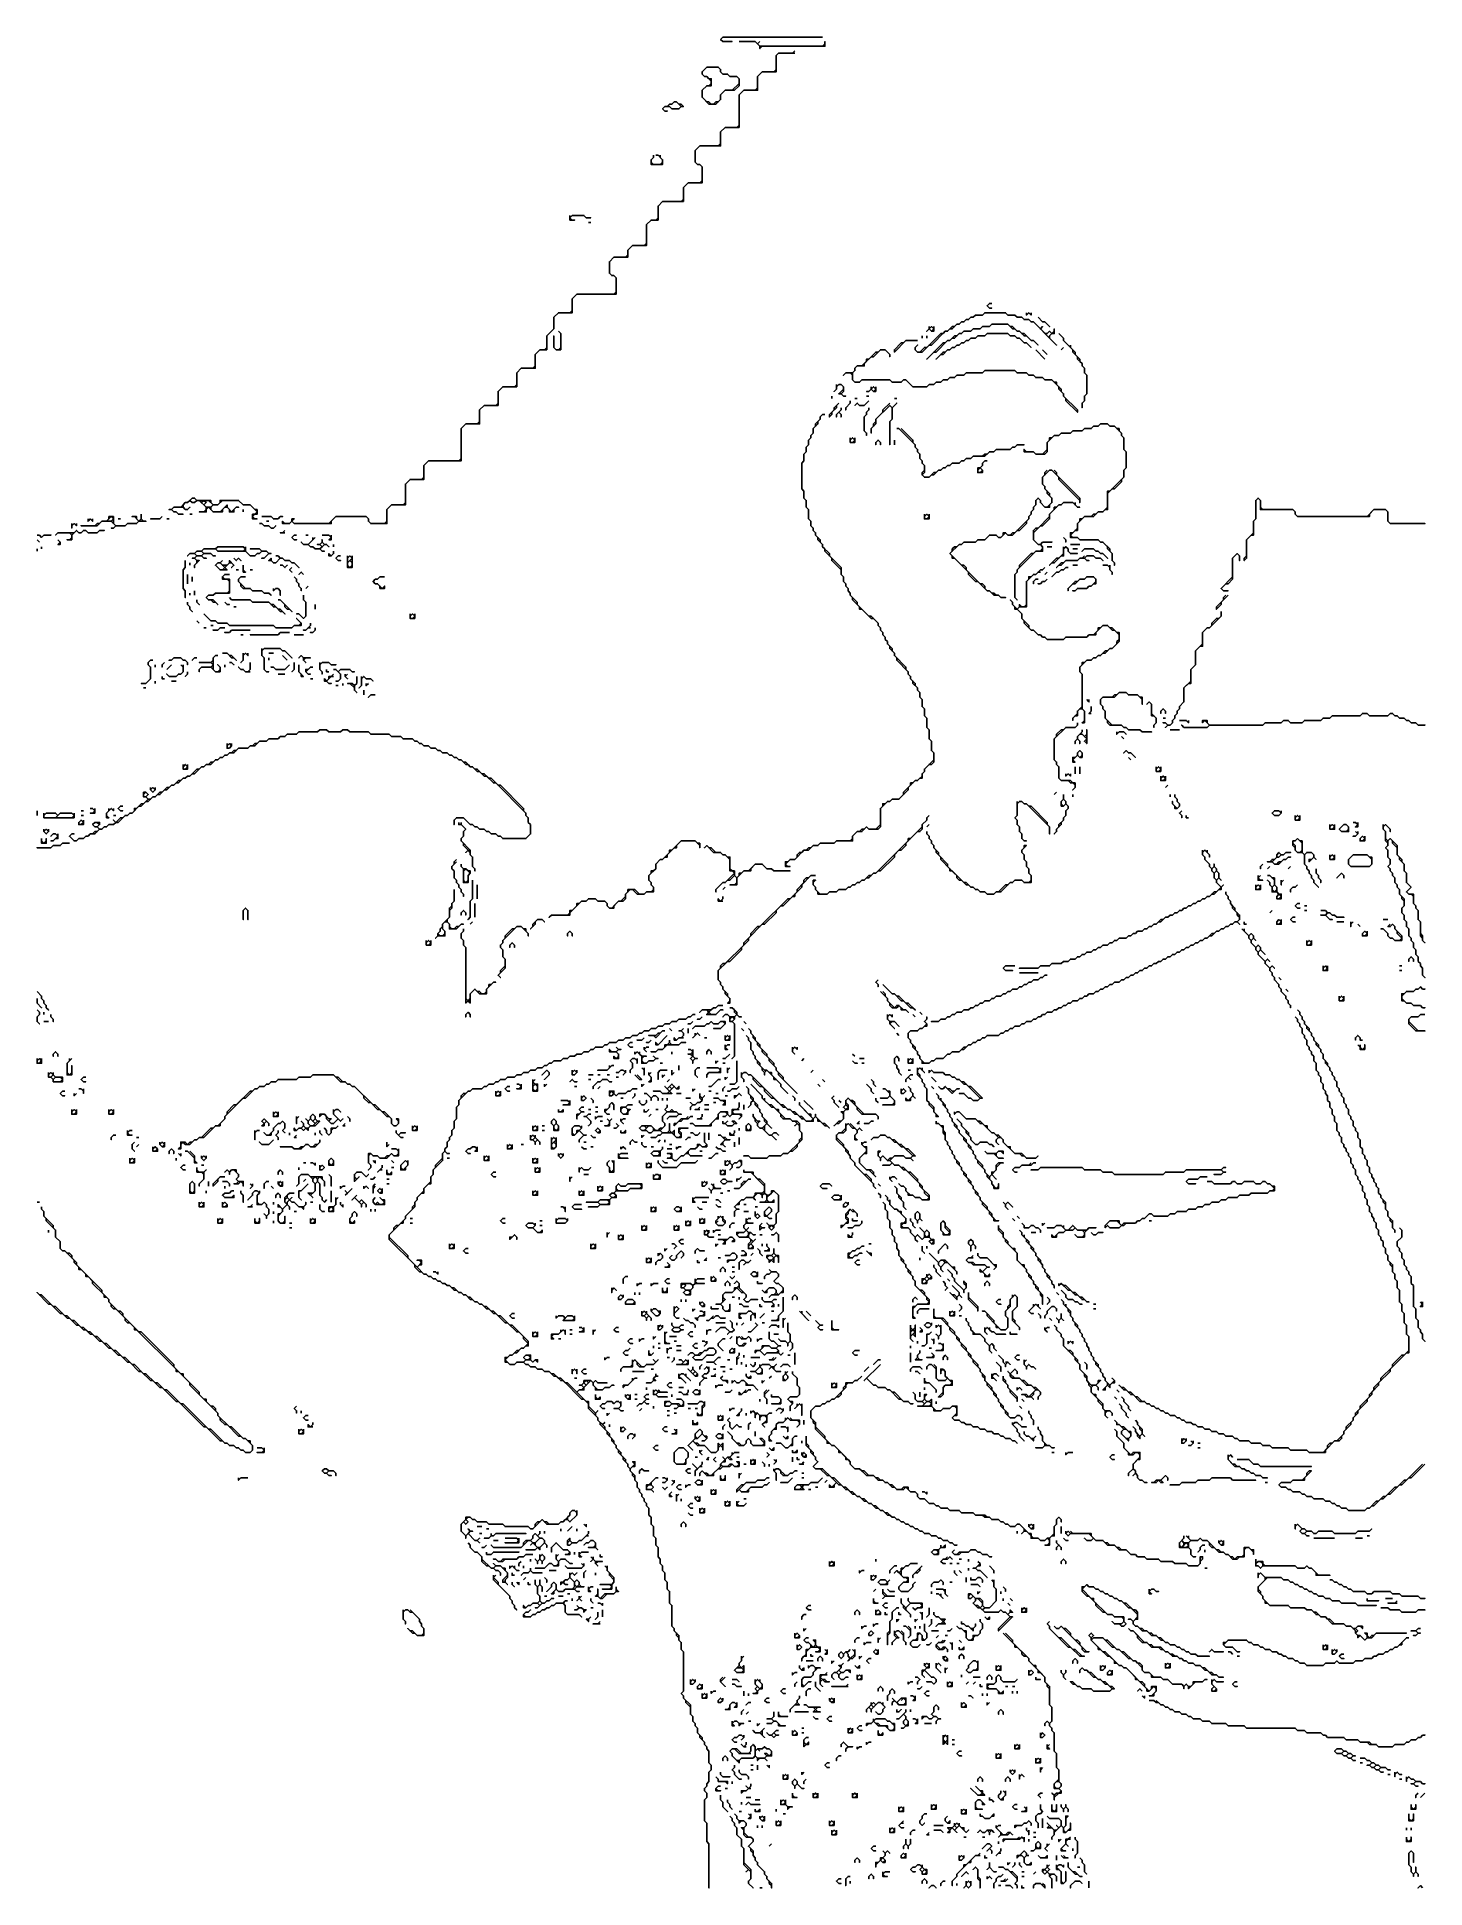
# Model space of a CAD drawing. Header units: metres. Extents: x 0 to 599, y 1 to 800.
import ezdxf

# ---------------------------------------------------------------- set-up
doc = ezdxf.new("R2010")
doc.units = ezdxf.units.M

msp = doc.modelspace()

# ---------------------------------------------------------------- linework, layer by layer
for points in [[(296, 800), (295, 799), (296, 798), (300, 798), (296, 798), (295, 799), (296, 800), (339, 800)], [(327, 794), (326, 793), (320, 793), (319, 792), (319, 786), (318, 785), (313, 785), (311, 783), (311, 778), (310, 777), (305, 777), (303, 775), (303, 762), (302, 761), (297, 761), (295, 759), (295, 754), (294, 753), (286, 753), (284, 751), (284, 746), (285, 745), (286, 745), (287, 744), (287, 738), (286, 737), (281, 737), (279, 735), (279, 730), (278, 729), (270, 729), (268, 727), (268, 722), (267, 721), (265, 721), (263, 719), (263, 711), (262, 710), (257, 710), (255, 708), (255, 706), (254, 705), (249, 705), (247, 703), (247, 698), (248, 697), (249, 697), (250, 696), (250, 690), (249, 689), (233, 689), (231, 687), (231, 682), (230, 681), (225, 681), (223, 679), (223, 674), (220, 671), (220, 666), (219, 665), (217, 665), (215, 663), (215, 658), (214, 657), (209, 657), (207, 655), (207, 650), (206, 649), (201, 649), (199, 647), (199, 642), (198, 641), (193, 641), (191, 639), (191, 634), (190, 633), (185, 633), (183, 631), (183, 618), (182, 617), (169, 617), (167, 615), (167, 610), (166, 609), (161, 609), (159, 607), (159, 599), (158, 598), (153, 598), (151, 596), (151, 591), (150, 590), (144, 590), (143, 591), (143, 592), (142, 593), (129, 593), (126, 590), (111, 590), (110, 591), (111, 592), (110, 592), (110, 591), (109, 590), (107, 590), (106, 591), (106, 590), (109, 590), (110, 591), (111, 590), (127, 590), (127, 591), (129, 593), (142, 593), (143, 592), (143, 591), (144, 590), (151, 590), (151, 596), (153, 598), (159, 598), (159, 607), (161, 609), (167, 609), (167, 615), (169, 617), (183, 617), (183, 631), (185, 633), (191, 633), (191, 639), (193, 641), (199, 641), (199, 647), (201, 649), (207, 649), (207, 655), (209, 657), (215, 657), (215, 663), (217, 665), (220, 665), (220, 671), (223, 674), (223, 679), (225, 681), (231, 681), (231, 687), (233, 689), (250, 689), (250, 696), (249, 697), (248, 697), (247, 698), (247, 703), (249, 705), (255, 705), (255, 708), (257, 710), (263, 710), (263, 719), (265, 721), (268, 721), (268, 727), (270, 729), (279, 729), (279, 735), (281, 737), (287, 737), (287, 744), (286, 745), (285, 745), (284, 746), (284, 751), (286, 753), (295, 753), (295, 759), (297, 761), (303, 761), (303, 775), (305, 777), (311, 777), (311, 783), (313, 785), (319, 785), (319, 792), (320, 793), (327, 793)], [(303, 798), (310, 798), (312, 796), (312, 795), (313, 796), (340, 796), (340, 798), (340, 797), (339, 796), (312, 796), (311, 797), (312, 798)], [(289, 787), (287, 785), (287, 784), (288, 783), (289, 783), (291, 781), (291, 780), (290, 779), (289, 779), (287, 777), (287, 774), (290, 771), (293, 771), (295, 773), (295, 775), (297, 777), (301, 777), (303, 779), (303, 782), (302, 783), (299, 783), (298, 784), (296, 784), (295, 785), (295, 786), (294, 787)], [(289, 787), (294, 787), (295, 786), (295, 785), (296, 784), (298, 784), (299, 783), (302, 783), (303, 782), (303, 780), (300, 777), (297, 777), (295, 775), (295, 773), (294, 772), (293, 772), (292, 771), (291, 771), (290, 772), (289, 772), (287, 774), (287, 777), (289, 779), (291, 779), (291, 782), (290, 782), (289, 783), (288, 783), (287, 784), (287, 785)], [(275, 772), (274, 771), (273, 771), (272, 770), (271, 770), (270, 769), (271, 768), (272, 768), (271, 768), (270, 769), (271, 770), (273, 770), (274, 769), (277, 769), (278, 770), (279, 770), (278, 771), (277, 771), (276, 772)], [(275, 772), (276, 772), (278, 770), (277, 769), (274, 769), (273, 770)], [(266, 749), (266, 748), (265, 747), (265, 745), (270, 745), (270, 747), (269, 748), (269, 749)], [(267, 749), (268, 749), (270, 747), (270, 746), (269, 745), (266, 745), (265, 746), (265, 747)], [(230, 723), (230, 721), (232, 721), (231, 721), (230, 722), (231, 723), (236, 723), (237, 722), (239, 722), (237, 722), (236, 723)], [(238, 720), (239, 720)], [(409, 681), (408, 680), (405, 680), (404, 679), (403, 679), (402, 678), (401, 678), (400, 677), (399, 677), (398, 676), (397, 676), (396, 675), (395, 675), (393, 673), (392, 673), (391, 672), (390, 672), (384, 666), (383, 666), (381, 664), (380, 664), (379, 665), (379, 666), (380, 667), (379, 666), (379, 665), (380, 664), (382, 664), (385, 667), (386, 667), (392, 673), (393, 673), (394, 674), (395, 674), (397, 676), (398, 676), (399, 677), (400, 677), (401, 678), (402, 678), (403, 679), (404, 679), (405, 680), (408, 680), (409, 681), (418, 681), (419, 680), (422, 680), (423, 679), (425, 679), (426, 678), (428, 678), (429, 677), (430, 677), (440, 667), (437, 670), (437, 671), (438, 672), (439, 672), (439, 674), (439, 673), (438, 672), (437, 673), (436, 672), (435, 672), (433, 674), (434, 675), (433, 674), (430, 677), (429, 677), (428, 678), (426, 678), (425, 679), (423, 679), (422, 680), (419, 680), (418, 681)], [(411, 685), (410, 684), (411, 683), (412, 683), (411, 683), (410, 684), (411, 685), (412, 685)], [(427, 681), (427, 680), (428, 681), (429, 680), (429, 681)], [(225, 673), (226, 672), (226, 666), (225, 665), (224, 665), (223, 666), (223, 671), (223, 666), (224, 665), (226, 665), (226, 672)], [(412, 676), (411, 675), (408, 675), (407, 674), (404, 674), (403, 673), (400, 673), (399, 672), (398, 672), (397, 671), (396, 671), (394, 669), (393, 669), (392, 668), (391, 668), (384, 661), (387, 664), (388, 664), (393, 669), (394, 669), (395, 670), (396, 670), (398, 672), (399, 672), (400, 673), (403, 673), (404, 674), (407, 674), (408, 675), (411, 675), (412, 676), (419, 676), (421, 674), (422, 674), (423, 673), (424, 673), (426, 671), (427, 671), (429, 669), (430, 669), (432, 667), (430, 669), (429, 669), (426, 672), (425, 672), (424, 673), (423, 673), (421, 675), (420, 675), (419, 676)], [(385, 675), (385, 674), (384, 673), (385, 674), (386, 673), (387, 673), (387, 675)], [(385, 674), (386, 675), (387, 674), (386, 673)], [(410, 672), (409, 671), (406, 671), (405, 670), (403, 670), (402, 669), (401, 669), (400, 668), (399, 668), (398, 667), (397, 667), (396, 666), (395, 666), (394, 665), (393, 665), (392, 664), (391, 664), (388, 661), (390, 663), (391, 663), (393, 665), (394, 665), (395, 666), (396, 666), (397, 667), (398, 667), (399, 668), (400, 668), (401, 669), (402, 669), (403, 670), (405, 670), (406, 671), (409, 671), (410, 672), (419, 672), (420, 671), (422, 671), (423, 670), (424, 670), (426, 668), (427, 668), (429, 666), (427, 668), (426, 668), (424, 670), (423, 670), (422, 671), (420, 671), (419, 672)], [(432, 679), (434, 677), (435, 677), (437, 675), (435, 677), (434, 677)], [(436, 672), (437, 673), (438, 672), (437, 671)], [(441, 672), (443, 670), (443, 669), (447, 665), (447, 664), (449, 662), (449, 661), (451, 659), (451, 658), (452, 657), (452, 655), (453, 654), (453, 646), (452, 645), (452, 643), (451, 642), (451, 640), (451, 642), (452, 643), (452, 645), (453, 646), (453, 654), (452, 655), (452, 657), (451, 658), (451, 659), (450, 660), (450, 661), (448, 663), (448, 664), (446, 666), (446, 667)], [(364, 665), (363, 664), (362, 664), (359, 661), (358, 661), (358, 660), (356, 658), (354, 658), (353, 657), (353, 656), (352, 655), (349, 655), (348, 654), (349, 655), (351, 655), (352, 654), (352, 652), (353, 651), (355, 651), (356, 652), (368, 652), (369, 651), (373, 651), (374, 652), (375, 652), (378, 649), (384, 649), (385, 650), (387, 650), (388, 651), (390, 651), (391, 652), (393, 652), (394, 653), (396, 653), (397, 654), (400, 654), (401, 655), (408, 655), (409, 656), (422, 656), (423, 655), (427, 655), (428, 654), (430, 654), (431, 653), (434, 653), (435, 652), (438, 652), (441, 649), (441, 648), (443, 646), (443, 645), (444, 644), (444, 643), (449, 638), (449, 639), (443, 645), (443, 646), (442, 647), (442, 648), (440, 650), (440, 651), (439, 651), (438, 652), (435, 652), (434, 653), (431, 653), (430, 654), (428, 654), (427, 655), (423, 655), (422, 656), (409, 656), (408, 655), (401, 655), (400, 654), (397, 654), (396, 653), (394, 653), (393, 652), (391, 652), (390, 651), (388, 651), (387, 650), (385, 650), (384, 649), (378, 649), (375, 652), (374, 652), (373, 651), (369, 651), (368, 652), (356, 652), (355, 651), (353, 651), (352, 652), (352, 655), (353, 656), (353, 657), (354, 658), (357, 658), (357, 659), (360, 662), (361, 662), (364, 665), (366, 665), (368, 663), (368, 662), (368, 663), (366, 665)], [(375, 669), (374, 668), (373, 668), (370, 665), (370, 664), (375, 669), (380, 669)], [(382, 671), (382, 670)], [(384, 671), (384, 670)], [(431, 665), (435, 661)], [(434, 665), (436, 663)], [(443, 666), (442, 665)], [(382, 659)], [(384, 659)], [(386, 660)], [(345, 650), (345, 648), (344, 647), (345, 648), (345, 649), (346, 650), (347, 650), (348, 649), (348, 648), (346, 646), (347, 646), (348, 645), (349, 645), (348, 645), (347, 646), (348, 647), (348, 649), (347, 650)], [(348, 652)], [(350, 653)], [(360, 649), (360, 648), (359, 647), (358, 647), (359, 647), (360, 648), (361, 647), (362, 647), (362, 649)], [(360, 648), (361, 649), (362, 648), (361, 647)], [(346, 642), (344, 640), (344, 639), (342, 637), (342, 636), (343, 637), (343, 638), (345, 640), (345, 641)], [(343, 645), (343, 644)], [(347, 640), (347, 639), (345, 637), (345, 636), (345, 637), (346, 638), (347, 637), (347, 636), (347, 637), (346, 638), (347, 639)], [(351, 643), (351, 642), (349, 640), (349, 639), (349, 640), (351, 642)], [(349, 643)], [(353, 644), (354, 644)], [(359, 643), (357, 641), (355, 641), (354, 642), (353, 641), (354, 642), (355, 641), (357, 641)], [(356, 645)], [(359, 640), (359, 639), (358, 638), (358, 637), (357, 636), (357, 630), (358, 629), (358, 628), (358, 629), (357, 630), (357, 636), (358, 637), (358, 638), (359, 639)], [(358, 645), (359, 645)], [(368, 642), (365, 639), (365, 638), (362, 635), (362, 634), (361, 633), (361, 632), (360, 631), (360, 629), (360, 631), (362, 633), (362, 635), (368, 641), (369, 640), (369, 635), (368, 634), (368, 624), (368, 634), (369, 635), (369, 640), (371, 642), (369, 640), (368, 641)], [(370, 644), (371, 644)], [(339, 637), (338, 636), (338, 635), (336, 633), (336, 632), (335, 631), (335, 629), (334, 628), (334, 627), (333, 626), (333, 624), (332, 623), (332, 621), (331, 620), (331, 617), (330, 616), (330, 605), (331, 604), (331, 601), (332, 600), (332, 597), (333, 596), (333, 592), (334, 591), (334, 589), (335, 588), (335, 587), (336, 586), (336, 585), (337, 584), (337, 583), (339, 581), (339, 580), (340, 579), (340, 578), (343, 575), (343, 574), (347, 570), (347, 568), (348, 567), (348, 565), (349, 564), (349, 563), (350, 562), (350, 561), (351, 560), (351, 559), (352, 558), (352, 557), (355, 554), (355, 553), (356, 553), (360, 549), (361, 549), (363, 547), (363, 546), (364, 545), (364, 544), (365, 543), (365, 542), (366, 541), (366, 540), (367, 539), (367, 538), (368, 537), (368, 536), (370, 534), (370, 533), (371, 532), (371, 531), (376, 526), (376, 525), (377, 524), (377, 523), (378, 522), (378, 521), (380, 519), (380, 518), (381, 517), (381, 515), (382, 514), (382, 511), (383, 510), (383, 507), (384, 506), (384, 502), (385, 501), (385, 497), (386, 496), (386, 492), (387, 491), (387, 488), (383, 484), (383, 483), (382, 482), (382, 481), (380, 479), (379, 479), (378, 478), (377, 478), (377, 477), (374, 474), (374, 473), (372, 471), (369, 471), (368, 470), (367, 470), (366, 469), (365, 469), (365, 468), (364, 467), (364, 460), (362, 458), (359, 458), (358, 459), (357, 458), (356, 458), (355, 457), (354, 457), (352, 455), (352, 454), (351, 453), (345, 453), (344, 452), (338, 452), (337, 451), (335, 451), (334, 450), (333, 450), (332, 449), (331, 449), (330, 448), (329, 448), (328, 447), (328, 446), (327, 445), (325, 445), (324, 444), (323, 444), (323, 442), (325, 442), (324, 442), (323, 443), (325, 445), (327, 445), (331, 449), (333, 449), (335, 451), (337, 451), (338, 452), (344, 452), (345, 453), (352, 453), (352, 455), (354, 457), (356, 457), (358, 459), (359, 458), (363, 458), (364, 459), (364, 467), (367, 470), (368, 470), (369, 471), (372, 471), (376, 475), (376, 476), (379, 479), (380, 479), (381, 480), (382, 480), (382, 482), (383, 483), (383, 484), (385, 486), (386, 486), (387, 487), (387, 491), (386, 492), (386, 496), (385, 497), (385, 501), (384, 502), (384, 506), (383, 507), (383, 510), (382, 511), (382, 514), (381, 515), (381, 517), (380, 518), (380, 519), (379, 520), (379, 521), (377, 523), (377, 524), (376, 525), (376, 526), (375, 527), (375, 528), (370, 533), (370, 534), (369, 535), (369, 536), (367, 538), (367, 539), (366, 540), (366, 541), (365, 542), (365, 543), (364, 544), (364, 545), (363, 546), (363, 547), (360, 550), (359, 550), (354, 555), (354, 556), (351, 559), (351, 560), (350, 561), (350, 562), (349, 563), (349, 564), (348, 565), (348, 567), (347, 568), (347, 571), (342, 576), (342, 577), (339, 580), (339, 581), (338, 582), (338, 583), (336, 585), (336, 586), (335, 587), (335, 588), (334, 589), (334, 591), (333, 592), (333, 596), (332, 597), (332, 600), (331, 601), (331, 604), (330, 605), (330, 616), (331, 617), (331, 620), (332, 621), (332, 623), (333, 624), (333, 626), (334, 627), (334, 628), (335, 629), (335, 631), (337, 633), (337, 634), (338, 635), (338, 636), (339, 637), (340, 637)], [(459, 633), (458, 632), (456, 632), (455, 631), (452, 631), (451, 630), (447, 630), (446, 629), (442, 629), (441, 628), (439, 628), (438, 627), (437, 627), (437, 626), (436, 625), (436, 622), (434, 620), (431, 620), (430, 621), (427, 621), (426, 622), (426, 621), (430, 621), (431, 620), (435, 620), (436, 621), (436, 625), (439, 628), (441, 628), (442, 629), (446, 629), (447, 630), (451, 630), (452, 631), (455, 631), (456, 632), (458, 632), (459, 633), (462, 633), (463, 632), (465, 632), (468, 629), (468, 628), (469, 627), (469, 622), (470, 621), (470, 614), (469, 613), (469, 610), (463, 604), (462, 604), (462, 597), (460, 595), (458, 595), (457, 594), (456, 594), (455, 593), (452, 593), (451, 592), (450, 592), (450, 591), (449, 590), (449, 588), (447, 586), (446, 586), (446, 584), (449, 584), (450, 583), (458, 583), (459, 582), (460, 582), (462, 580), (462, 579), (464, 577), (464, 574), (465, 573), (465, 572), (465, 573), (464, 574), (464, 577), (463, 578), (463, 579), (460, 582), (459, 582), (458, 583), (450, 583), (449, 584), (447, 584), (446, 585), (448, 587), (449, 587), (449, 590), (452, 593), (456, 593), (458, 595), (460, 595), (461, 596), (462, 596), (462, 603), (464, 605), (465, 605), (468, 608), (468, 609), (469, 610), (469, 613), (470, 614), (470, 621), (469, 622), (469, 627), (468, 628), (468, 629), (467, 630), (467, 631), (466, 631), (465, 632), (463, 632), (462, 633)], [(351, 627), (351, 625), (353, 625), (353, 627)], [(351, 626), (352, 627), (353, 626), (352, 625)], [(363, 626), (362, 625), (362, 624), (362, 625), (363, 626), (364, 625), (364, 624), (364, 625)], [(370, 626), (370, 624)], [(371, 631), (372, 631), (379, 624), (379, 623), (380, 622), (380, 621), (381, 620), (381, 618), (382, 617), (382, 616), (383, 615), (383, 613), (382, 612), (382, 611), (383, 610), (385, 610), (386, 611), (387, 611), (389, 613), (390, 613), (391, 614), (392, 614), (393, 615), (394, 615), (395, 616), (398, 616), (399, 617), (400, 617), (401, 618), (403, 618), (404, 619), (409, 619), (411, 621), (413, 621), (414, 622), (420, 622), (421, 623), (422, 623), (423, 624), (426, 624), (423, 624), (422, 623), (421, 623), (420, 622), (414, 622), (413, 621), (411, 621), (410, 620), (409, 620), (408, 619), (404, 619), (403, 618), (401, 618), (400, 617), (399, 617), (398, 616), (395, 616), (394, 615), (393, 615), (392, 614), (391, 614), (390, 613), (389, 613), (388, 612), (387, 612), (385, 610), (383, 610), (382, 611), (383, 612), (383, 615), (382, 616), (382, 617), (381, 618), (381, 620), (380, 621), (380, 622), (379, 623), (379, 624), (378, 625), (378, 626), (373, 631)], [(409, 617), (408, 616), (408, 615), (407, 614), (406, 614), (406, 612), (408, 612), (408, 613), (407, 614), (408, 615), (408, 616), (409, 617), (410, 617)], [(436, 613), (435, 612), (435, 611), (434, 610), (434, 607), (435, 606), (435, 605), (436, 604), (436, 603), (438, 601), (438, 599), (436, 597), (435, 597), (433, 599), (433, 600), (432, 601), (431, 600), (431, 598), (430, 597), (430, 596), (429, 595), (429, 594), (428, 593), (428, 592), (422, 586), (421, 586), (420, 585), (419, 585), (418, 586), (417, 586), (417, 585), (416, 584), (415, 584), (414, 585), (411, 585), (409, 583), (406, 583), (405, 582), (400, 582), (399, 581), (398, 581), (397, 580), (396, 580), (395, 579), (395, 578), (394, 577), (395, 576), (395, 575), (396, 575), (402, 569), (402, 568), (405, 565), (406, 565), (410, 561), (411, 561), (413, 559), (415, 559), (416, 558), (418, 558), (416, 558), (415, 559), (414, 559), (413, 560), (412, 560), (411, 561), (410, 561), (409, 562), (409, 563), (408, 564), (407, 564), (401, 570), (401, 571), (400, 572), (399, 572), (394, 577), (398, 581), (399, 581), (400, 582), (405, 582), (406, 583), (409, 583), (411, 585), (414, 585), (415, 584), (416, 584), (418, 586), (419, 585), (421, 585), (423, 587), (424, 587), (427, 590), (427, 591), (428, 592), (428, 593), (429, 594), (429, 595), (430, 596), (430, 597), (431, 598), (431, 600), (432, 601), (433, 600), (433, 599), (435, 597), (437, 597), (437, 598), (438, 599), (438, 601), (437, 602), (437, 603), (435, 605), (435, 606), (434, 607), (434, 610), (437, 613), (438, 613), (441, 610), (441, 609), (450, 600), (450, 599), (450, 601), (440, 611), (440, 612), (439, 613)], [(406, 613), (407, 614), (408, 613), (407, 612)], [(410, 615)], [(67, 601), (65, 599), (64, 599), (62, 597), (59, 597), (58, 596), (57, 596), (58, 596), (59, 595), (60, 595), (61, 594), (63, 594), (61, 594), (60, 595), (59, 595), (58, 596), (59, 597), (63, 597), (64, 596), (65, 596), (66, 597), (65, 596), (64, 596), (63, 597), (63, 598), (64, 599), (65, 599), (66, 600), (67, 599), (68, 599), (69, 600), (70, 600), (73, 597), (73, 596), (72, 595), (70, 595), (73, 595), (73, 596), (74, 597), (76, 595), (80, 595), (80, 596), (81, 597), (82, 597), (83, 596), (83, 595), (85, 595), (85, 596), (86, 597), (87, 597), (86, 597), (84, 595), (82, 597), (82, 598), (79, 595), (76, 595), (75, 596), (75, 597), (76, 598), (78, 598), (80, 600), (87, 600), (89, 598), (92, 598), (95, 595), (94, 594), (93, 594), (93, 592), (95, 592), (94, 592), (93, 593), (94, 594), (95, 594), (95, 596), (94, 596), (92, 598), (89, 598), (87, 600), (79, 600), (79, 599), (78, 598), (76, 598), (75, 599), (75, 600), (69, 600), (68, 601)], [(66, 600), (67, 601), (68, 601), (69, 600), (68, 599), (67, 599)], [(71, 599), (72, 600), (73, 599), (72, 598)], [(74, 600), (76, 598), (75, 597), (73, 597), (72, 598)], [(527, 601), (526, 600), (526, 592), (525, 591), (525, 586), (522, 583), (522, 576), (521, 575), (521, 574), (522, 575), (522, 583), (524, 585), (525, 585), (525, 591), (526, 592), (526, 600), (527, 601), (528, 600), (528, 596), (542, 596), (543, 595), (543, 594), (544, 593), (575, 593), (575, 594), (577, 596), (582, 596), (583, 595), (583, 591), (584, 590), (599, 590), (584, 590), (583, 591), (583, 595), (582, 596), (577, 596), (574, 593), (544, 593), (543, 594), (543, 595), (542, 596), (529, 596), (528, 597), (528, 600)], [(45, 594), (45, 592), (44, 591), (43, 592), (43, 593), (41, 593), (42, 593), (44, 591), (43, 590), (39, 590), (38, 589), (34, 589), (33, 590), (33, 593), (31, 593), (31, 592), (30, 591), (28, 591), (27, 590), (26, 590), (25, 589), (19, 589), (26, 589), (28, 591), (32, 591), (34, 589), (33, 588), (32, 588), (33, 588), (34, 589), (38, 589), (39, 590), (43, 590), (44, 591), (47, 591), (46, 591), (45, 592)], [(22, 592), (22, 591), (23, 592), (24, 591), (24, 592)], [(31, 592), (32, 593), (33, 592), (32, 591)], [(35, 592), (36, 592)], [(38, 592)], [(47, 594)], [(54, 593), (53, 592), (49, 592), (53, 592)], [(56, 594)], [(56, 592), (57, 592)], [(59, 593)], [(66, 594), (67, 594)], [(89, 596), (89, 595)], [(91, 595)], [(97, 593), (101, 593), (102, 592), (104, 592), (105, 593), (106, 593), (105, 593), (104, 592), (102, 592), (101, 593)], [(383, 594), (383, 592), (385, 592), (385, 594)], [(383, 593), (384, 594), (385, 593), (384, 592)], [(443, 599), (442, 598), (441, 598), (440, 597), (439, 597), (439, 596), (437, 594), (437, 593), (432, 588), (431, 588), (430, 587), (430, 583), (432, 581), (433, 581), (434, 580), (434, 579), (433, 578), (431, 578), (430, 577), (429, 577), (424, 572), (424, 571), (423, 570), (423, 569), (422, 568), (422, 558), (423, 557), (422, 558), (422, 568), (423, 569), (423, 570), (431, 578), (434, 578), (434, 580), (433, 581), (434, 582), (438, 582), (434, 582), (433, 581), (432, 581), (430, 583), (430, 586), (433, 589), (434, 589), (437, 592), (437, 594), (441, 598), (442, 598), (443, 599), (447, 599), (449, 597), (450, 597), (449, 597), (448, 598), (448, 599)], [(0, 585), (1, 585), (2, 584), (3, 585), (6, 585), (3, 585), (2, 584), (1, 585)], [(17, 587), (16, 586), (9, 586), (8, 585), (9, 586), (14, 586), (15, 585), (15, 584), (14, 583), (13, 583), (15, 583), (15, 585), (17, 587), (18, 586), (19, 586), (20, 587), (21, 587), (22, 586), (26, 586), (27, 587), (29, 587), (27, 587), (26, 586), (22, 586), (21, 587), (20, 587), (19, 586), (18, 586)], [(15, 590), (15, 588), (15, 589), (16, 590), (17, 589), (17, 590)], [(29, 589)], [(96, 590), (97, 590), (98, 589), (100, 589), (101, 588), (102, 588), (103, 589), (102, 588), (101, 588), (100, 589), (98, 589), (97, 590)], [(99, 591), (100, 591)], [(105, 588)], [(107, 587), (106, 586), (105, 586), (107, 586)], [(111, 585), (110, 584), (111, 583), (112, 583), (111, 583), (110, 584), (111, 585), (112, 585)], [(119, 584), (119, 583), (117, 581), (115, 581), (114, 582), (115, 581), (117, 581), (118, 580), (119, 580), (120, 579), (122, 579), (123, 578), (124, 578), (123, 578), (122, 579), (124, 581), (125, 581), (126, 580), (125, 581), (124, 581), (123, 582), (123, 583), (123, 582), (122, 581), (121, 581), (122, 581), (123, 580), (122, 579), (120, 579), (119, 580), (118, 580), (117, 581), (120, 584)], [(114, 584)], [(116, 585), (117, 585)], [(123, 585), (126, 585), (127, 584), (126, 583), (127, 583), (127, 585)], [(441, 585)], [(443, 584), (444, 583), (444, 582), (444, 583)], [(0, 583), (1, 582)], [(0, 579), (0, 578)], [(2, 580), (2, 579)], [(4, 583)], [(4, 579)], [(5, 581)], [(7, 582)], [(9, 583), (10, 582), (9, 581), (10, 581), (10, 582)], [(78, 580), (77, 579), (72, 579), (71, 578), (69, 578), (68, 577), (66, 577), (65, 576), (66, 577), (68, 577), (69, 576), (68, 575), (67, 575), (68, 575), (69, 574), (69, 573), (68, 572), (68, 571), (68, 572), (70, 574), (69, 574), (68, 575), (69, 576), (71, 576), (72, 575), (73, 575), (72, 575), (71, 576), (72, 577), (75, 577), (76, 576), (77, 576), (76, 576), (75, 577), (72, 577), (71, 578), (72, 579), (77, 579), (78, 578), (90, 578), (92, 576), (94, 576), (95, 577), (96, 577), (97, 578), (99, 578), (100, 577), (98, 575), (97, 575), (98, 575), (100, 577), (101, 577), (100, 577), (99, 578), (97, 578), (96, 579), (92, 579), (96, 579), (97, 578), (96, 577), (95, 577), (94, 576), (92, 576), (90, 578), (90, 580)], [(68, 577), (69, 578), (71, 578), (72, 577), (71, 576), (69, 576)], [(77, 579), (78, 580), (89, 580), (90, 579), (89, 578), (78, 578)], [(103, 576), (104, 576), (105, 575), (103, 573), (102, 573), (101, 574), (101, 575), (100, 574), (101, 574), (102, 573), (103, 573), (105, 575), (106, 575), (107, 574), (109, 574), (110, 573), (111, 573), (113, 571), (111, 573), (110, 573), (109, 574), (107, 574), (106, 575), (105, 575), (104, 576)], [(122, 581), (123, 582), (124, 581), (123, 580)], [(128, 578), (128, 577), (127, 576), (126, 577), (126, 576), (127, 576), (128, 577)], [(128, 581), (128, 580)], [(130, 576), (129, 575), (130, 574), (131, 574), (130, 574), (129, 575), (130, 576), (131, 576)], [(134, 576), (134, 571), (136, 571), (136, 576)], [(134, 575), (135, 576), (136, 575), (135, 574)], [(436, 580), (438, 580)], [(443, 580), (443, 577), (441, 575), (440, 575), (437, 572), (438, 573), (439, 573), (442, 576), (443, 576), (443, 579), (444, 580), (445, 579), (445, 578), (446, 577), (449, 577), (446, 577), (445, 578), (445, 579), (444, 580)], [(452, 576), (451, 575), (450, 575), (449, 574), (444, 574), (443, 573), (442, 573), (440, 571), (441, 572), (442, 572), (444, 574), (449, 574), (450, 575), (452, 575), (453, 574), (454, 574), (453, 574), (452, 575), (453, 576), (456, 576), (457, 575), (459, 575), (460, 574), (459, 575), (457, 575), (456, 576)], [(442, 582)], [(446, 581), (450, 581)], [(447, 579), (449, 579)], [(452, 579), (451, 578), (452, 579), (456, 579), (457, 578), (458, 578), (459, 577), (460, 577), (462, 575), (460, 577), (459, 577), (458, 578), (457, 578), (456, 579)], [(518, 577), (516, 575), (516, 567), (511, 562), (512, 561), (514, 561), (512, 561), (511, 562), (513, 564), (514, 564), (516, 566), (516, 575), (518, 577), (519, 576), (519, 574), (519, 576)], [(64, 574), (64, 571), (63, 570), (63, 562), (64, 561), (64, 558), (64, 561), (63, 562), (63, 570), (64, 571)], [(65, 568), (65, 564)], [(66, 573), (66, 572)], [(81, 568), (80, 567), (80, 566), (82, 566), (83, 565), (83, 561), (82, 560), (77, 560), (76, 559), (74, 559), (73, 558), (74, 557), (75, 557), (76, 556), (77, 556), (78, 555), (76, 557), (74, 557), (73, 558), (74, 559), (76, 559), (77, 560), (83, 560), (83, 566), (81, 566), (80, 567), (81, 568), (83, 568)], [(80, 574), (79, 573), (78, 573), (77, 572), (79, 570), (82, 570), (81, 571), (83, 573), (84, 573), (85, 572), (84, 571), (85, 572), (83, 574), (83, 573), (82, 572), (80, 572), (79, 573)], [(77, 572), (78, 573), (79, 573), (81, 571), (80, 570), (79, 570)], [(85, 575), (86, 574), (87, 575), (88, 574), (87, 575)], [(86, 570), (87, 570)], [(89, 572), (89, 569), (90, 569), (89, 570)], [(92, 570), (93, 570)], [(93, 568)], [(105, 572), (106, 572), (107, 571), (108, 572), (107, 571), (106, 572)], [(110, 571), (109, 570), (110, 569), (109, 570)], [(114, 569), (113, 568), (114, 569), (115, 568)], [(134, 573), (135, 574), (136, 573), (136, 572), (135, 571), (134, 572)], [(435, 571), (434, 570), (433, 570), (431, 568), (430, 568), (429, 567), (428, 567), (428, 566), (427, 565), (427, 555), (426, 554), (425, 554), (424, 555), (424, 554), (423, 553), (421, 555), (421, 556), (420, 557), (421, 556), (421, 555), (422, 554), (422, 553), (423, 553), (425, 551), (425, 549), (426, 548), (426, 547), (429, 544), (430, 544), (432, 542), (433, 542), (434, 541), (435, 541), (436, 540), (443, 540), (444, 541), (453, 541), (454, 542), (457, 542), (457, 543), (460, 546), (462, 546), (464, 544), (465, 544), (467, 542), (467, 540), (466, 539), (466, 538), (464, 536), (463, 536), (462, 535), (461, 535), (459, 533), (458, 533), (457, 532), (456, 532), (455, 531), (453, 531), (452, 530), (451, 530), (451, 529), (450, 528), (450, 526), (451, 525), (451, 511), (449, 509), (449, 508), (447, 506), (447, 505), (447, 506), (448, 507), (449, 507), (449, 509), (450, 510), (451, 510), (452, 509), (452, 505), (451, 504), (452, 504), (452, 509), (451, 510), (451, 525), (450, 526), (450, 528), (453, 531), (455, 531), (456, 532), (457, 532), (458, 533), (459, 533), (460, 534), (461, 534), (463, 536), (464, 536), (467, 539), (467, 543), (466, 543), (464, 545), (463, 545), (462, 546), (460, 546), (459, 545), (458, 545), (458, 544), (456, 542), (454, 542), (453, 541), (444, 541), (443, 540), (436, 540), (435, 541), (434, 541), (433, 542), (432, 542), (430, 544), (429, 544), (428, 545), (428, 546), (425, 549), (425, 551), (423, 553), (424, 554), (427, 554), (427, 565), (430, 568), (431, 568), (432, 569), (433, 569)], [(436, 569), (435, 568)], [(444, 571), (443, 570), (442, 570), (441, 569), (440, 569), (438, 567), (440, 569), (441, 569), (442, 570), (443, 570), (444, 571), (445, 571)], [(438, 570)], [(447, 572), (449, 572)], [(451, 573)], [(458, 573)], [(460, 572), (462, 572), (463, 571), (463, 570), (464, 569), (464, 568), (464, 569), (463, 570), (463, 572)], [(466, 569)], [(66, 560), (66, 559)], [(67, 567), (67, 565)], [(68, 561), (68, 559)], [(88, 567), (87, 566), (87, 565), (88, 564), (88, 563), (89, 562), (92, 562), (93, 561), (97, 561), (98, 560), (100, 560), (101, 559), (100, 560), (98, 560), (97, 561), (93, 561), (92, 562), (90, 562), (87, 565), (87, 566), (88, 567), (90, 567)], [(102, 562), (102, 561), (103, 562), (104, 562), (105, 561), (105, 559), (105, 561), (104, 562)], [(111, 567), (112, 566), (112, 565), (113, 564), (113, 563), (114, 562), (114, 561), (114, 562), (113, 563), (113, 564), (112, 565), (112, 566)], [(116, 566)], [(117, 563), (116, 562)], [(118, 561)], [(148, 567), (147, 566), (146, 566), (145, 565), (146, 564), (147, 564), (148, 563), (148, 562), (150, 562), (150, 563), (149, 562), (147, 564), (146, 564), (145, 565), (146, 566), (147, 566), (148, 567), (150, 567)], [(431, 566), (430, 565), (430, 564), (430, 565), (431, 566), (432, 566)], [(436, 566), (435, 565), (434, 565), (433, 564), (432, 564), (433, 564), (434, 565), (435, 565)], [(453, 567), (452, 566), (450, 566), (449, 565), (448, 565), (445, 562), (445, 561), (445, 562), (447, 564), (448, 564), (450, 566), (452, 566), (453, 567), (456, 567), (457, 566), (457, 565), (455, 563), (454, 563), (453, 562), (449, 562), (448, 561), (447, 561), (448, 561), (449, 562), (453, 562), (454, 563), (455, 563), (456, 564), (457, 564), (457, 566), (456, 567)], [(466, 567)], [(65, 556), (65, 555), (66, 554), (66, 553), (67, 552), (66, 553), (66, 554), (65, 555)], [(67, 556)], [(68, 554)], [(69, 557), (69, 556), (70, 555), (69, 556)], [(71, 553)], [(80, 554)], [(81, 556), (82, 555), (83, 555), (82, 555)], [(82, 553)], [(83, 558), (84, 557), (92, 557), (93, 556), (100, 556), (102, 554), (103, 554), (105, 552), (106, 552), (107, 551), (105, 553), (104, 553), (102, 555), (101, 555), (100, 556), (93, 556), (92, 557), (84, 557)], [(85, 554), (86, 554)], [(85, 552)], [(87, 552)], [(103, 559)], [(104, 557), (105, 557), (107, 555), (107, 554), (108, 553), (109, 553), (110, 552), (105, 557)], [(115, 559), (115, 557), (116, 556), (116, 550), (115, 549), (113, 551), (112, 551), (113, 551), (115, 549), (116, 550), (116, 556), (115, 557)], [(117, 558)], [(118, 555)], [(119, 558)], [(120, 555), (120, 553)], [(511, 552), (511, 550), (510, 549), (509, 549), (507, 547), (507, 546), (506, 545), (505, 545), (503, 543), (503, 538), (500, 535), (500, 529), (498, 527), (498, 522), (495, 519), (495, 513), (493, 511), (493, 510), (492, 509), (492, 508), (491, 507), (491, 506), (490, 505), (490, 504), (489, 503), (488, 503), (487, 504), (486, 504), (487, 504), (488, 503), (487, 502), (488, 503), (489, 503), (490, 504), (490, 505), (491, 506), (491, 507), (492, 508), (492, 509), (493, 510), (493, 511), (495, 513), (495, 519), (497, 521), (498, 521), (498, 527), (500, 529), (500, 535), (502, 537), (503, 537), (503, 543), (505, 545), (506, 545), (511, 550)], [(513, 559), (512, 558), (512, 557), (509, 554), (509, 553), (511, 555), (511, 556), (514, 559)], [(68, 550)], [(69, 548), (70, 547)], [(72, 551), (75, 548), (77, 548), (78, 547), (82, 547), (83, 546), (102, 546), (103, 545), (110, 545), (111, 546), (114, 546), (114, 547), (112, 549), (114, 547), (113, 546), (111, 546), (110, 545), (103, 545), (102, 546), (83, 546), (82, 547), (78, 547), (77, 548), (75, 548)], [(72, 545), (73, 545)], [(75, 546), (76, 546)], [(79, 545), (78, 544), (76, 544), (78, 544), (79, 545), (81, 545)], [(84, 544), (83, 543), (81, 543), (83, 543), (84, 544), (92, 544)], [(109, 550)], [(118, 547), (118, 546), (116, 544), (115, 544), (116, 544), (117, 545), (118, 545)], [(120, 545), (120, 544), (119, 543), (118, 543), (119, 543), (120, 544)], [(161, 551), (161, 549), (163, 549), (163, 551)], [(161, 550), (162, 551), (163, 550), (162, 549)], [(88, 542), (89, 542)], [(105, 543), (104, 542), (92, 542), (104, 542), (105, 543), (109, 543)], [(97, 536), (97, 533), (98, 532), (98, 527), (99, 526), (100, 526), (99, 526), (98, 527), (98, 532), (97, 533), (97, 535), (98, 536), (105, 536), (106, 535), (107, 535), (110, 532), (107, 535), (106, 535), (105, 536)], [(111, 542), (115, 542)], [(49, 531), (48, 530), (48, 529), (49, 528), (49, 523), (47, 521), (45, 521), (47, 521), (49, 523), (49, 528), (48, 529), (48, 530), (49, 531), (50, 531)], [(51, 529), (51, 528)], [(55, 530), (54, 529), (54, 528), (54, 529)], [(62, 529), (63, 528), (63, 526), (62, 525), (61, 525), (60, 524), (57, 524), (56, 525), (57, 524), (60, 524), (61, 525), (62, 525), (63, 526), (63, 529)], [(58, 529), (56, 527)], [(59, 532), (58, 531), (57, 531), (58, 531), (59, 532), (62, 532), (63, 531), (64, 531), (65, 530), (65, 529), (65, 530), (64, 531), (63, 531), (62, 532)], [(68, 532), (67, 531), (68, 532), (69, 532)], [(77, 533), (76, 532), (76, 531), (75, 530), (70, 530), (75, 530), (76, 529), (75, 528), (71, 528), (70, 527), (70, 526), (70, 527), (71, 528), (75, 528), (77, 526), (79, 526), (79, 528), (78, 529), (79, 528), (79, 527), (78, 526), (77, 526), (76, 527), (76, 532), (77, 533), (78, 533)], [(80, 534), (82, 534), (84, 532), (85, 532), (86, 531), (84, 533), (83, 533), (82, 534)], [(81, 529), (81, 528)], [(83, 530), (84, 530), (85, 529), (84, 530)], [(83, 528)], [(92, 530), (92, 527), (91, 526), (90, 526), (89, 527), (88, 527), (87, 528), (88, 527), (89, 527), (90, 526), (92, 526)], [(89, 534), (89, 531), (88, 530), (89, 531), (89, 533), (90, 534), (91, 533), (91, 534)], [(100, 534), (102, 534)], [(100, 532), (100, 531)], [(109, 529), (107, 527), (103, 527), (102, 528), (101, 528), (102, 528), (103, 527), (107, 527)], [(106, 533), (108, 531)], [(111, 530), (111, 527), (110, 526), (111, 527)], [(114, 533), (113, 532), (114, 533), (115, 532), (115, 531), (116, 530), (115, 531), (116, 532), (118, 532), (115, 532)], [(113, 529), (113, 526), (114, 525), (114, 524), (115, 524), (113, 526)], [(118, 528), (117, 527), (116, 527), (116, 526), (117, 525), (118, 525), (117, 525), (116, 526), (118, 528), (119, 528)], [(119, 530)], [(122, 530), (122, 527), (123, 526), (123, 525), (123, 526), (122, 527), (122, 529), (123, 530), (126, 530), (127, 529), (129, 529), (127, 529), (126, 530)], [(49, 520)], [(51, 522), (51, 521)], [(54, 524), (54, 523), (55, 523)], [(58, 522), (60, 522)], [(62, 523)], [(65, 526), (65, 525), (64, 524), (65, 525)], [(68, 525)], [(83, 526)], [(104, 525), (107, 525)], [(118, 523), (119, 523)], [(120, 525)], [(121, 523)], [(128, 525), (127, 524), (126, 524), (126, 523), (125, 522), (124, 523), (124, 522), (125, 522), (126, 521), (127, 521), (126, 521), (125, 522), (127, 524), (128, 524)], [(125, 527), (125, 526), (126, 526)], [(128, 527), (129, 527), (131, 525), (131, 523), (130, 522), (129, 522), (130, 522), (131, 523), (131, 525), (130, 526), (131, 527), (135, 527), (136, 526), (137, 526), (136, 526), (135, 527), (131, 527), (130, 526), (129, 527)], [(129, 520), (130, 520)], [(132, 521), (132, 520)], [(133, 525), (133, 524), (134, 523), (133, 524), (134, 525)], [(138, 524), (138, 521), (137, 520), (136, 521), (134, 521), (135, 521), (137, 519), (137, 518), (138, 517), (137, 518), (137, 520), (138, 521)], [(136, 523)], [(140, 524), (140, 520), (139, 519), (140, 520), (140, 523), (141, 524), (142, 523), (144, 523), (145, 522), (144, 523), (142, 523), (141, 524)], [(142, 521), (142, 520), (143, 521)], [(44, 519)], [(46, 519), (47, 519)], [(141, 518), (141, 516)], [(143, 518)], [(144, 516), (143, 515), (144, 516), (146, 516)], [(145, 514)], [(453, 514), (454, 513), (454, 514)], [(467, 517), (466, 516), (465, 516), (464, 515), (460, 515), (459, 514), (459, 512), (460, 511), (460, 510), (461, 509), (461, 506), (462, 505), (462, 504), (463, 503), (468, 503), (469, 502), (470, 502), (471, 501), (476, 501), (477, 500), (481, 500), (477, 500), (476, 501), (471, 501), (470, 502), (469, 502), (468, 503), (464, 503), (461, 506), (461, 509), (460, 510), (460, 511), (459, 512), (459, 514), (460, 515), (465, 515), (467, 517), (470, 517), (471, 516), (475, 516), (477, 514), (477, 512), (477, 515), (476, 515), (475, 516), (471, 516), (470, 517)], [(480, 513), (479, 512), (480, 513), (481, 512), (481, 507), (482, 507), (483, 506), (483, 504), (482, 503), (482, 502), (482, 503), (483, 504), (483, 506), (481, 508), (481, 512)], [(449, 504), (449, 503), (448, 502), (444, 502), (443, 501), (442, 501), (440, 499), (440, 498), (439, 497), (439, 488), (440, 487), (440, 486), (441, 485), (441, 480), (442, 479), (445, 479), (446, 478), (447, 478), (448, 477), (448, 476), (447, 475), (448, 476), (448, 478), (447, 478), (446, 479), (442, 479), (441, 480), (441, 485), (440, 486), (440, 487), (439, 488), (439, 497), (444, 502), (448, 502), (449, 503)], [(455, 511), (455, 509), (454, 508), (455, 508)], [(486, 510), (485, 509), (485, 508), (485, 509), (486, 510), (487, 509), (487, 508), (487, 509)], [(486, 506), (487, 506)], [(493, 505), (496, 505), (497, 504), (497, 505)], [(572, 508), (571, 507), (559, 507), (558, 506), (555, 506), (554, 505), (547, 505), (546, 504), (541, 504), (540, 505), (538, 505), (537, 504), (530, 504), (529, 503), (506, 503), (505, 504), (505, 505), (503, 505), (503, 504), (504, 505), (506, 503), (505, 502), (495, 502), (494, 503), (495, 502), (505, 502), (506, 503), (529, 503), (530, 504), (537, 504), (538, 505), (540, 505), (541, 504), (546, 504), (547, 505), (554, 505), (555, 506), (558, 506), (559, 507), (571, 507), (572, 508), (574, 508), (575, 507), (583, 507), (584, 508), (585, 508), (586, 507), (587, 507), (588, 506), (590, 506), (591, 505), (592, 505), (593, 504), (595, 504), (596, 503), (599, 503), (596, 503), (595, 504), (593, 504), (592, 505), (591, 505), (590, 506), (588, 506), (587, 507), (586, 507), (585, 508), (584, 508), (583, 507), (575, 507), (574, 508)], [(122, 501), (121, 500), (113, 500), (112, 499), (108, 499), (107, 498), (105, 498), (104, 497), (100, 497), (99, 496), (96, 496), (95, 495), (94, 495), (93, 494), (92, 494), (91, 493), (87, 493), (86, 492), (85, 492), (84, 491), (83, 491), (82, 490), (81, 490), (80, 489), (79, 489), (78, 488), (77, 488), (76, 487), (75, 487), (74, 486), (73, 486), (72, 485), (71, 485), (70, 484), (69, 484), (66, 481), (65, 481), (64, 480), (63, 480), (62, 479), (61, 479), (59, 477), (58, 477), (57, 476), (56, 476), (54, 474), (53, 474), (51, 472), (50, 472), (49, 471), (48, 471), (47, 472), (48, 473), (47, 474), (46, 474), (46, 472), (47, 472), (48, 471), (46, 469), (45, 469), (43, 467), (42, 467), (42, 466), (41, 465), (40, 465), (39, 464), (38, 464), (37, 463), (36, 463), (34, 461), (33, 462), (34, 461), (33, 460), (31, 460), (30, 459), (29, 459), (28, 458), (27, 458), (26, 459), (27, 460), (27, 461), (25, 461), (24, 460), (25, 459), (26, 459), (27, 458), (26, 457), (25, 457), (24, 456), (23, 456), (22, 455), (21, 455), (20, 454), (18, 454), (17, 453), (16, 453), (14, 455), (15, 456), (16, 456), (15, 456), (14, 455), (16, 453), (17, 453), (18, 454), (20, 454), (21, 455), (22, 455), (23, 456), (25, 456), (27, 458), (28, 458), (29, 459), (30, 459), (31, 460), (33, 460), (34, 461), (35, 461), (38, 464), (39, 464), (40, 465), (41, 465), (44, 468), (45, 468), (47, 470), (48, 470), (50, 472), (51, 472), (52, 473), (53, 473), (55, 475), (56, 475), (58, 477), (59, 477), (60, 478), (61, 478), (63, 480), (64, 480), (65, 481), (66, 481), (67, 482), (68, 482), (71, 485), (72, 485), (73, 486), (75, 486), (77, 488), (78, 488), (79, 489), (80, 489), (81, 490), (82, 490), (83, 491), (85, 491), (87, 493), (91, 493), (92, 494), (94, 494), (96, 496), (99, 496), (100, 497), (104, 497), (105, 498), (107, 498), (108, 499), (112, 499), (113, 500), (121, 500), (122, 501), (125, 501), (126, 500), (131, 500), (132, 501), (134, 501), (135, 500), (143, 500), (144, 499), (152, 499), (153, 498), (157, 498), (158, 497), (162, 497), (163, 496), (164, 496), (165, 495), (166, 495), (167, 494), (169, 494), (170, 493), (172, 493), (173, 492), (174, 492), (175, 491), (177, 491), (178, 490), (179, 490), (180, 489), (181, 489), (182, 488), (183, 488), (185, 486), (186, 486), (187, 485), (188, 485), (190, 483), (191, 483), (193, 481), (194, 481), (197, 478), (198, 478), (211, 465), (211, 464), (212, 463), (212, 461), (213, 460), (213, 456), (211, 454), (201, 454), (200, 455), (199, 455), (198, 456), (196, 456), (195, 457), (194, 457), (193, 458), (191, 458), (190, 459), (189, 459), (188, 460), (187, 460), (184, 463), (181, 463), (180, 462), (180, 460), (180, 462), (181, 463), (184, 463), (187, 460), (188, 460), (189, 459), (190, 459), (191, 458), (193, 458), (194, 457), (195, 457), (196, 456), (198, 456), (199, 455), (200, 455), (201, 454), (211, 454), (213, 456), (213, 460), (212, 461), (212, 463), (211, 464), (211, 465), (210, 466), (210, 467), (200, 477), (199, 477), (196, 480), (195, 480), (193, 482), (192, 482), (190, 484), (189, 484), (188, 485), (187, 485), (185, 487), (184, 487), (183, 488), (182, 488), (181, 489), (180, 489), (179, 490), (178, 490), (177, 491), (175, 491), (174, 492), (173, 492), (172, 493), (170, 493), (169, 494), (167, 494), (166, 495), (165, 495), (164, 496), (163, 496), (162, 497), (158, 497), (157, 498), (153, 498), (152, 499), (144, 499), (143, 500), (135, 500), (134, 501), (132, 501), (131, 500), (126, 500), (125, 501)], [(451, 501), (451, 500), (449, 498), (449, 497), (448, 496), (448, 495), (448, 496), (449, 497), (450, 496), (450, 495), (450, 496), (449, 497), (449, 498), (450, 499), (451, 499), (453, 497), (452, 496), (453, 495), (453, 501), (453, 499), (452, 498), (451, 499)], [(466, 500), (466, 499), (467, 500), (469, 500), (470, 499), (469, 500)], [(468, 498), (469, 497)], [(471, 497)], [(485, 502)], [(487, 500)], [(489, 501), (493, 501)], [(82, 495), (82, 493), (83, 493), (84, 494), (84, 495)], [(82, 494), (83, 495), (84, 494), (83, 493)], [(450, 492), (449, 491), (449, 490), (448, 489), (447, 489), (447, 487), (448, 487), (447, 488), (449, 490), (450, 489), (451, 489), (451, 491)], [(449, 491), (450, 492), (451, 491), (451, 490), (450, 489), (449, 490)], [(470, 492), (469, 491), (470, 492), (471, 491), (472, 491), (474, 489), (472, 491), (471, 491)], [(471, 489), (472, 488)], [(63, 486), (63, 484), (65, 484), (65, 486)], [(63, 485), (64, 486), (65, 485), (64, 484)], [(444, 482), (444, 481), (445, 482), (446, 481), (446, 482)], [(448, 485), (448, 482)], [(448, 480)], [(450, 485), (450, 482)], [(483, 485), (483, 483), (485, 483), (485, 485)], [(483, 484), (484, 485), (485, 484), (484, 483)], [(485, 481), (485, 479), (487, 479), (487, 481)], [(485, 480), (486, 481), (487, 480), (486, 479)], [(46, 473), (47, 474), (48, 473), (47, 472)], [(49, 476), (49, 475), (50, 474), (51, 475), (51, 476)], [(49, 475), (50, 476), (51, 475), (50, 474)], [(440, 474), (439, 473)], [(443, 473), (443, 471), (442, 470), (442, 468), (443, 468), (444, 469), (445, 468), (445, 467), (444, 466), (444, 464), (443, 463), (443, 462), (441, 460), (441, 459), (440, 458), (440, 457), (439, 456), (440, 457), (440, 458), (442, 460), (442, 461), (443, 462), (443, 463), (444, 464), (444, 466), (445, 467), (445, 468), (444, 469), (444, 470), (443, 471)], [(445, 474)], [(447, 473), (447, 472)], [(488, 477), (487, 476)], [(489, 473), (489, 472)], [(491, 473), (491, 472), (492, 471), (492, 470), (493, 469), (493, 468), (492, 467), (490, 469), (490, 470), (490, 469), (491, 468), (491, 467), (492, 467), (493, 468), (493, 469), (492, 470), (492, 471), (491, 472)], [(0, 466), (0, 464)], [(3, 465), (3, 463), (16, 463), (16, 465)], [(3, 464), (4, 465), (8, 465), (9, 464), (8, 463), (4, 463)], [(9, 464), (10, 465), (15, 465), (16, 464), (15, 463), (10, 463)], [(19, 466), (20, 466)], [(19, 464), (20, 464)], [(23, 467), (24, 467), (25, 466), (24, 465), (23, 465), (25, 465), (25, 467)], [(31, 467), (31, 466), (30, 465), (30, 463), (31, 463), (30, 464), (30, 465), (32, 467), (33, 466), (33, 467)], [(33, 464), (34, 464)], [(36, 468), (35, 467), (36, 466), (37, 466), (36, 466), (35, 467), (36, 468), (37, 468)], [(385, 464), (384, 463), (384, 462), (382, 460), (382, 459), (377, 454), (376, 454), (376, 453), (362, 439), (361, 439), (360, 438), (359, 438), (357, 436), (356, 436), (355, 435), (354, 435), (353, 434), (352, 434), (351, 433), (350, 433), (349, 432), (346, 432), (345, 431), (342, 431), (341, 430), (338, 430), (336, 432), (336, 433), (335, 434), (335, 435), (336, 436), (335, 436), (335, 434), (336, 433), (336, 432), (337, 431), (337, 430), (341, 430), (342, 431), (345, 431), (346, 432), (349, 432), (350, 433), (351, 433), (352, 434), (353, 434), (354, 435), (355, 435), (356, 436), (357, 436), (358, 437), (359, 437), (361, 439), (362, 439), (363, 440), (364, 440), (370, 446), (370, 447), (372, 449), (373, 449), (375, 451), (375, 452), (380, 457), (381, 457), (382, 458), (382, 460), (384, 462), (384, 463)], [(387, 466)], [(387, 464)], [(423, 470), (423, 464), (422, 463), (423, 462), (423, 460), (424, 459), (424, 457), (425, 456), (425, 454), (426, 453), (427, 453), (426, 453), (425, 454), (425, 456), (424, 457), (424, 459), (423, 460), (423, 462), (422, 463), (423, 464), (423, 469), (424, 470), (425, 470), (426, 469), (427, 469), (437, 459), (437, 456), (437, 459), (436, 460), (436, 461), (429, 468), (428, 468), (427, 469), (426, 469), (425, 470)], [(442, 470), (443, 471), (444, 470), (444, 469), (443, 468), (442, 469)], [(446, 470)], [(494, 466), (493, 465), (494, 464), (494, 463), (494, 464), (493, 465)], [(496, 464), (496, 463), (497, 463)], [(534, 466), (533, 465), (534, 464), (536, 464), (537, 465), (537, 466)], [(533, 465), (534, 466), (536, 466), (537, 465), (536, 464), (534, 464)], [(543, 464), (543, 462), (545, 462), (545, 464)], [(543, 463), (544, 464), (545, 463), (544, 462)], [(3, 458), (3, 457), (4, 456), (5, 457), (5, 458)], [(3, 457), (4, 458), (5, 457), (4, 456)], [(7, 456), (6, 455), (7, 456), (8, 456), (9, 455), (7, 453), (6, 453), (7, 453), (8, 454), (9, 454), (9, 456)], [(19, 462), (18, 461), (18, 460), (20, 460), (20, 462)], [(18, 461), (19, 462), (20, 461), (19, 460)], [(24, 460), (25, 461), (26, 461), (27, 460), (26, 459), (25, 459)], [(182, 461), (182, 460), (183, 460), (185, 458), (184, 457), (184, 455), (183, 454), (183, 453), (184, 452), (184, 451), (186, 449), (185, 448), (186, 449), (187, 448), (187, 447), (188, 446), (188, 442), (189, 441), (189, 440), (189, 441), (188, 442), (188, 446), (187, 447), (187, 449), (183, 453), (183, 454), (184, 455), (184, 457), (185, 458), (183, 460), (183, 461)], [(385, 460), (384, 459)], [(384, 457), (384, 456), (385, 455), (385, 454), (386, 453), (386, 452), (387, 451), (387, 450), (388, 449), (388, 448), (390, 446), (390, 445), (394, 441), (394, 440), (395, 440), (397, 438), (397, 437), (398, 436), (399, 436), (401, 434), (402, 434), (403, 433), (404, 433), (405, 432), (406, 432), (407, 431), (409, 431), (410, 430), (413, 430), (414, 431), (416, 431), (420, 435), (421, 435), (422, 436), (425, 436), (426, 435), (429, 435), (429, 438), (428, 439), (428, 441), (427, 442), (427, 444), (426, 445), (426, 447), (425, 448), (425, 449), (427, 451), (426, 451), (426, 450), (425, 449), (425, 448), (426, 447), (426, 445), (427, 444), (427, 442), (428, 441), (428, 439), (429, 438), (429, 436), (428, 435), (426, 435), (425, 436), (422, 436), (421, 435), (420, 435), (419, 434), (418, 434), (415, 431), (414, 431), (413, 430), (410, 430), (409, 431), (407, 431), (406, 432), (405, 432), (404, 433), (403, 433), (401, 435), (400, 435), (393, 442), (393, 443), (389, 447), (389, 448), (387, 450), (387, 451), (386, 452), (386, 453), (385, 454), (385, 455), (384, 456)], [(386, 462)], [(495, 461)], [(558, 460), (558, 458), (560, 458), (560, 460)], [(558, 459), (559, 460), (560, 459), (559, 458)], [(564, 460), (562, 458), (563, 457), (566, 457), (566, 459), (565, 460)], [(564, 460), (565, 460), (566, 459), (566, 458), (565, 457), (563, 457), (562, 458)], [(568, 461), (569, 461), (570, 460), (569, 459), (570, 459), (570, 461)], [(569, 457), (570, 456), (569, 455), (568, 455), (569, 455), (570, 456), (570, 457)], [(581, 460), (581, 458), (582, 457), (582, 453), (583, 452), (583, 451), (582, 450), (583, 449), (583, 446), (584, 445), (584, 443), (583, 442), (584, 441), (584, 440), (585, 439), (585, 438), (586, 437), (586, 435), (587, 434), (587, 433), (588, 432), (588, 430), (589, 429), (589, 428), (590, 427), (590, 425), (589, 424), (589, 422), (590, 421), (590, 419), (591, 418), (591, 416), (592, 415), (592, 412), (593, 411), (593, 410), (594, 409), (594, 407), (595, 406), (595, 404), (596, 403), (596, 401), (597, 400), (597, 399), (598, 398), (598, 395), (599, 394), (598, 395), (598, 398), (597, 399), (597, 400), (596, 401), (596, 403), (595, 404), (595, 406), (594, 407), (594, 409), (593, 410), (593, 411), (592, 412), (592, 415), (591, 416), (591, 418), (590, 419), (590, 421), (589, 422), (589, 424), (590, 425), (590, 428), (588, 430), (588, 432), (587, 433), (587, 434), (586, 435), (586, 437), (585, 438), (585, 439), (584, 440), (584, 441), (583, 442), (584, 443), (584, 445), (583, 446), (583, 449), (582, 450), (583, 451), (583, 453), (584, 454), (585, 453), (585, 452), (587, 450), (587, 447), (588, 446), (588, 445), (590, 443), (590, 440), (591, 439), (591, 435), (593, 433), (591, 431), (592, 430), (593, 430), (594, 429), (594, 426), (595, 425), (595, 424), (596, 423), (596, 419), (597, 418), (597, 412), (598, 411), (598, 410), (599, 409), (598, 410), (598, 412), (597, 413), (597, 418), (596, 419), (596, 423), (595, 424), (595, 425), (594, 426), (594, 430), (592, 430), (591, 431), (593, 433), (591, 435), (591, 439), (590, 440), (590, 443), (589, 444), (589, 445), (587, 447), (587, 451), (584, 454), (583, 453), (582, 454), (582, 457), (581, 458), (581, 459), (582, 460), (584, 458), (584, 457), (584, 458), (582, 460)], [(11, 452), (10, 451), (7, 451), (6, 450), (0, 450), (6, 450), (7, 451), (10, 451), (11, 452), (14, 452)], [(2, 454), (2, 452), (4, 452), (4, 454), (4, 453), (3, 452), (2, 453)], [(278, 453), (274, 449), (273, 449), (273, 448), (270, 445), (269, 445), (267, 443), (267, 441), (266, 440), (265, 440), (265, 439), (264, 438), (264, 436), (265, 435), (265, 434), (266, 433), (266, 432), (265, 431), (263, 431), (262, 430), (260, 430), (258, 432), (255, 432), (255, 431), (254, 430), (254, 429), (252, 427), (251, 427), (248, 424), (247, 424), (246, 425), (246, 426), (245, 427), (242, 427), (241, 428), (238, 428), (237, 427), (235, 427), (234, 426), (233, 426), (233, 425), (231, 423), (230, 423), (230, 422), (229, 421), (222, 421), (221, 420), (222, 421), (230, 421), (230, 422), (235, 427), (237, 427), (238, 428), (241, 428), (242, 427), (245, 427), (246, 426), (246, 425), (247, 424), (249, 424), (249, 425), (251, 427), (253, 427), (254, 428), (254, 430), (256, 432), (257, 432), (259, 430), (262, 430), (263, 431), (266, 431), (266, 433), (265, 434), (265, 435), (264, 436), (264, 438), (267, 441), (267, 443), (269, 445), (270, 445), (271, 446), (272, 446), (272, 447), (275, 450), (276, 450), (276, 451), (278, 453), (284, 453), (286, 451), (286, 450), (286, 452), (285, 452), (284, 453)], [(289, 451), (288, 450), (289, 451), (292, 448), (295, 448), (296, 447), (297, 447), (299, 445), (299, 440), (300, 440), (301, 439), (297, 435), (296, 435), (293, 432), (293, 431), (293, 432), (296, 435), (297, 435), (298, 436), (299, 436), (301, 438), (302, 437), (302, 435), (301, 434), (299, 434), (302, 434), (302, 437), (305, 440), (308, 440), (308, 441), (310, 443), (313, 443), (315, 441), (317, 441), (318, 440), (325, 440), (318, 440), (317, 441), (315, 441), (313, 443), (310, 443), (307, 440), (305, 440), (304, 439), (303, 439), (303, 438), (302, 437), (301, 438), (301, 440), (300, 440), (299, 441), (299, 446), (298, 446), (297, 447), (296, 447), (295, 448), (293, 448), (291, 450), (290, 450)], [(503, 449), (503, 447), (504, 446), (504, 445), (506, 443), (506, 442), (507, 441), (507, 440), (508, 439), (508, 437), (509, 436), (509, 435), (511, 433), (509, 431), (508, 431), (506, 429), (505, 429), (504, 428), (503, 428), (502, 427), (501, 427), (500, 426), (499, 426), (498, 425), (497, 425), (496, 424), (495, 424), (494, 423), (493, 423), (492, 422), (491, 422), (490, 421), (489, 421), (488, 420), (487, 420), (486, 419), (485, 419), (483, 417), (482, 417), (481, 416), (480, 416), (479, 415), (478, 415), (477, 414), (475, 414), (474, 413), (473, 413), (472, 412), (471, 412), (470, 411), (467, 411), (466, 410), (465, 410), (464, 409), (463, 409), (462, 408), (460, 408), (459, 407), (458, 407), (457, 406), (456, 406), (455, 405), (453, 405), (452, 404), (451, 404), (450, 403), (449, 403), (448, 402), (446, 402), (445, 401), (443, 401), (442, 400), (438, 400), (437, 399), (433, 399), (432, 398), (424, 398), (432, 398), (433, 399), (437, 399), (438, 400), (442, 400), (443, 401), (445, 401), (446, 402), (448, 402), (449, 403), (450, 403), (451, 404), (452, 404), (453, 405), (455, 405), (456, 406), (457, 406), (458, 407), (459, 407), (460, 408), (462, 408), (463, 409), (464, 409), (465, 410), (466, 410), (467, 411), (470, 411), (471, 412), (472, 412), (473, 413), (474, 413), (475, 414), (477, 414), (478, 415), (479, 415), (480, 416), (481, 416), (482, 417), (483, 417), (484, 418), (485, 418), (487, 420), (488, 420), (489, 421), (490, 421), (491, 422), (492, 422), (493, 423), (494, 423), (495, 424), (496, 424), (497, 425), (498, 425), (499, 426), (500, 426), (501, 427), (502, 427), (503, 428), (504, 428), (505, 429), (506, 429), (507, 430), (508, 430), (510, 432), (511, 432), (511, 433), (512, 434), (511, 433), (509, 435), (509, 436), (510, 437), (511, 436), (510, 437), (510, 439), (509, 440), (509, 441), (508, 442), (508, 443), (508, 442), (507, 441), (506, 442), (506, 443), (504, 445), (504, 446), (503, 447), (503, 448), (504, 449), (506, 447), (506, 446), (506, 447), (505, 448), (505, 449)], [(536, 448), (535, 447), (535, 446), (534, 445), (533, 445), (532, 444), (531, 444), (533, 444), (534, 443), (536, 443), (538, 445), (539, 445), (540, 446), (541, 446), (540, 446), (539, 445), (538, 445), (537, 444), (536, 444), (535, 443), (534, 443), (533, 444), (535, 446), (536, 446), (537, 447), (538, 447), (539, 448), (541, 448), (539, 448), (538, 447), (537, 447)], [(535, 447), (536, 448), (537, 447), (536, 446)], [(544, 454), (543, 453), (542, 453), (542, 451), (543, 450), (543, 449), (544, 448), (546, 448), (547, 447), (547, 443), (548, 442), (548, 441), (549, 440), (549, 439), (550, 438), (550, 437), (551, 436), (551, 435), (553, 433), (551, 435), (551, 436), (550, 437), (550, 438), (549, 439), (549, 440), (548, 441), (548, 442), (547, 443), (547, 447), (548, 448), (550, 448), (551, 447), (551, 446), (550, 445), (549, 445), (549, 444), (551, 446), (552, 445), (551, 446), (551, 447), (550, 448), (548, 448), (547, 447), (546, 448), (546, 453), (545, 453)], [(544, 454), (546, 452), (546, 449), (545, 448), (544, 448), (543, 449), (543, 451), (542, 452)], [(572, 455), (571, 454), (571, 453), (573, 453), (573, 455)], [(571, 454), (572, 455), (573, 454), (572, 453)], [(181, 445), (180, 444), (180, 443), (179, 442), (179, 441), (180, 440), (180, 437), (181, 436), (181, 435), (182, 434), (182, 433), (183, 432), (183, 431), (184, 430), (184, 429), (184, 430), (183, 431), (183, 432), (182, 433), (182, 434), (181, 435), (181, 436), (180, 437), (180, 440), (179, 441), (179, 442), (181, 444)], [(183, 445)], [(183, 443), (183, 442), (184, 441), (184, 435), (186, 435), (186, 438), (187, 439), (187, 440), (186, 440), (185, 441), (184, 441), (183, 442)], [(184, 440), (185, 441), (187, 439), (186, 438), (186, 436), (185, 435), (184, 436)], [(507, 441), (508, 442), (509, 441), (509, 440), (508, 439), (507, 440)], [(508, 439), (509, 440), (510, 439), (510, 437), (509, 436), (508, 437)], [(529, 443), (528, 442), (528, 441), (528, 442)], [(532, 442), (531, 441)], [(541, 442), (540, 441)], [(550, 442)], [(552, 441), (552, 439), (553, 438), (553, 437), (554, 436), (554, 435), (554, 436), (553, 437), (553, 438), (552, 439)], [(558, 447), (558, 445), (560, 445), (560, 447)], [(558, 446), (559, 447), (560, 446), (559, 445)], [(568, 447), (566, 445), (566, 443), (567, 442), (575, 442), (576, 443), (576, 446), (575, 446), (574, 447)], [(568, 447), (574, 447), (576, 445), (576, 443), (575, 442), (567, 442), (566, 443), (566, 445)], [(180, 432), (180, 427), (179, 426), (179, 425), (178, 424), (178, 420), (175, 417), (175, 416), (174, 415), (174, 414), (173, 413), (173, 412), (172, 411), (173, 412), (176, 412), (176, 414), (175, 415), (175, 417), (176, 418), (177, 418), (178, 417), (178, 415), (181, 415), (183, 417), (184, 417), (183, 417), (182, 416), (181, 416), (180, 415), (179, 415), (178, 416), (178, 417), (177, 418), (177, 419), (178, 420), (178, 423), (179, 424), (179, 426), (180, 427)], [(188, 436), (188, 428), (187, 427), (187, 420), (186, 419), (187, 420), (187, 427), (188, 428)], [(190, 434), (190, 428)], [(334, 438), (333, 437), (332, 437), (331, 436), (331, 435), (328, 432), (328, 431), (325, 428), (324, 428), (312, 416), (311, 416), (308, 413), (308, 412), (305, 409), (305, 408), (297, 400), (296, 400), (295, 399), (295, 398), (294, 397), (294, 393), (295, 392), (295, 391), (296, 390), (296, 389), (297, 388), (297, 387), (299, 385), (299, 384), (298, 383), (299, 383), (299, 385), (298, 386), (298, 387), (296, 389), (296, 390), (295, 391), (295, 392), (294, 393), (294, 397), (298, 401), (299, 401), (304, 406), (304, 407), (307, 410), (307, 411), (313, 417), (314, 417), (319, 422), (319, 423), (321, 425), (322, 425), (326, 429), (327, 429), (327, 430), (330, 433), (330, 434), (334, 438), (336, 438)], [(297, 433), (296, 432)], [(526, 434), (526, 432), (528, 432), (528, 434)], [(526, 433), (527, 434), (528, 433), (527, 432)], [(527, 438), (527, 436), (529, 436), (528, 436), (527, 437), (528, 438)], [(530, 434)], [(531, 438), (532, 438), (534, 436), (534, 434), (533, 433), (532, 434), (532, 435), (531, 436), (532, 435), (532, 434), (533, 433), (533, 431), (535, 431), (536, 430), (535, 429), (535, 428), (537, 428), (537, 430), (536, 430), (535, 431), (535, 433), (534, 434), (534, 437), (533, 437), (532, 438)], [(533, 433), (534, 434), (535, 433), (535, 432), (534, 431), (533, 432)], [(537, 436), (537, 434), (537, 435), (538, 436)], [(539, 434)], [(544, 434), (543, 433), (542, 433), (541, 432), (541, 431), (541, 432), (542, 433), (543, 433)], [(545, 432)], [(546, 434)], [(559, 437)], [(563, 439), (561, 437), (563, 439), (564, 438), (564, 437), (564, 438)], [(90, 424), (89, 423), (89, 419), (89, 423), (90, 424), (91, 423), (91, 419), (91, 423)], [(184, 427)], [(189, 426), (189, 420)], [(296, 429), (296, 428), (295, 427), (294, 428), (294, 427), (296, 427)], [(513, 431), (513, 430), (514, 429), (514, 428), (515, 427), (515, 426), (516, 425), (516, 424), (518, 422), (518, 421), (519, 420), (519, 419), (518, 418), (517, 418), (516, 417), (515, 417), (514, 416), (513, 416), (512, 415), (511, 415), (510, 414), (509, 414), (508, 413), (507, 413), (505, 411), (504, 411), (503, 410), (502, 410), (501, 409), (500, 409), (499, 408), (498, 408), (497, 407), (496, 407), (495, 406), (494, 406), (493, 405), (492, 405), (491, 404), (490, 404), (489, 403), (488, 403), (487, 402), (486, 402), (485, 401), (484, 401), (483, 400), (482, 400), (481, 399), (480, 399), (479, 398), (478, 398), (477, 397), (476, 397), (475, 396), (474, 396), (473, 395), (472, 395), (471, 394), (470, 394), (469, 393), (468, 393), (467, 392), (465, 392), (464, 391), (463, 391), (462, 390), (461, 390), (460, 389), (459, 389), (458, 388), (457, 388), (456, 387), (454, 387), (453, 386), (452, 386), (451, 385), (450, 385), (449, 384), (447, 384), (446, 383), (445, 383), (444, 382), (443, 382), (442, 381), (441, 381), (440, 380), (439, 380), (438, 379), (436, 379), (435, 378), (434, 378), (433, 377), (432, 377), (431, 376), (430, 376), (429, 375), (427, 375), (426, 374), (425, 374), (424, 373), (422, 373), (421, 372), (420, 372), (419, 371), (418, 371), (417, 370), (416, 370), (415, 369), (410, 369), (409, 368), (408, 368), (407, 367), (406, 367), (405, 366), (404, 366), (403, 365), (402, 365), (401, 364), (400, 364), (398, 362), (395, 362), (394, 361), (393, 361), (391, 359), (388, 359), (387, 358), (386, 358), (385, 357), (383, 357), (381, 359), (381, 360), (380, 361), (380, 362), (379, 363), (379, 364), (377, 366), (377, 367), (376, 368), (376, 370), (377, 371), (380, 371), (381, 372), (382, 372), (383, 373), (384, 373), (384, 374), (383, 375), (384, 376), (384, 377), (384, 376), (383, 375), (384, 374), (382, 372), (381, 372), (380, 371), (377, 371), (376, 370), (376, 368), (377, 367), (377, 366), (378, 365), (378, 364), (380, 362), (380, 361), (381, 360), (381, 359), (382, 358), (382, 357), (385, 357), (386, 358), (387, 358), (388, 359), (391, 359), (393, 361), (394, 361), (395, 362), (398, 362), (399, 363), (400, 363), (402, 365), (403, 365), (404, 366), (405, 366), (406, 367), (407, 367), (408, 368), (409, 368), (410, 369), (415, 369), (416, 370), (417, 370), (418, 371), (419, 371), (420, 372), (421, 372), (422, 373), (424, 373), (425, 374), (426, 374), (427, 375), (429, 375), (430, 376), (431, 376), (432, 377), (433, 377), (434, 378), (435, 378), (436, 379), (438, 379), (439, 380), (440, 380), (441, 381), (442, 381), (443, 382), (444, 382), (445, 383), (446, 383), (447, 384), (449, 384), (450, 385), (451, 385), (452, 386), (453, 386), (454, 387), (456, 387), (457, 388), (458, 388), (459, 389), (460, 389), (461, 390), (462, 390), (463, 391), (464, 391), (465, 392), (467, 392), (468, 393), (469, 393), (470, 394), (471, 394), (472, 395), (473, 395), (474, 396), (475, 396), (476, 397), (477, 397), (478, 398), (479, 398), (480, 399), (481, 399), (482, 400), (483, 400), (484, 401), (485, 401), (486, 402), (487, 402), (488, 403), (489, 403), (490, 404), (491, 404), (492, 405), (493, 405), (494, 406), (495, 406), (496, 407), (497, 407), (498, 408), (499, 408), (500, 409), (501, 409), (502, 410), (503, 410), (504, 411), (505, 411), (506, 412), (507, 412), (509, 414), (510, 414), (511, 415), (512, 415), (513, 416), (514, 416), (515, 417), (516, 417), (517, 418), (518, 418), (519, 417), (518, 418), (519, 419), (519, 421), (517, 423), (517, 424), (515, 426), (515, 427), (514, 428), (514, 429), (513, 430)], [(535, 429), (536, 430), (537, 429), (536, 428)], [(543, 431)], [(544, 426), (543, 425), (544, 424), (545, 424), (544, 424), (543, 425), (544, 426), (545, 426)], [(547, 425), (548, 425)], [(551, 425)], [(592, 426)], [(592, 424)], [(184, 423), (183, 422), (183, 421), (183, 422), (184, 423), (185, 422), (185, 421), (185, 422)], [(188, 418), (187, 417)], [(207, 416), (206, 415), (205, 415), (202, 412), (202, 411), (201, 410), (201, 409), (200, 408), (200, 407), (201, 406), (201, 403), (202, 402), (202, 399), (200, 397), (200, 396), (199, 395), (200, 394), (199, 395), (202, 398), (202, 402), (201, 403), (201, 406), (200, 407), (200, 408), (201, 409), (201, 410), (207, 416), (209, 416), (212, 413), (212, 412), (212, 413), (211, 414), (211, 415), (210, 415), (209, 416)], [(216, 419), (214, 417), (214, 416), (213, 415), (215, 417), (215, 418), (216, 419), (218, 419), (219, 418), (218, 419)], [(521, 418), (521, 417), (522, 417)], [(533, 423), (532, 422)], [(536, 419), (535, 418), (535, 417), (537, 417), (537, 419)], [(535, 418), (536, 419), (537, 418), (536, 417)], [(542, 420), (541, 419), (542, 418), (543, 418), (542, 418), (541, 419), (542, 420), (543, 420)], [(547, 423), (548, 423)], [(554, 423), (556, 423), (557, 422), (556, 421), (554, 421), (556, 421), (558, 419), (559, 419), (558, 419), (556, 421), (557, 422), (558, 422), (559, 421), (560, 421), (561, 420), (564, 420), (561, 420), (560, 421), (559, 421), (558, 422), (557, 422), (556, 423)], [(561, 418), (564, 418)], [(567, 418), (567, 416), (567, 417), (568, 418)], [(570, 417), (571, 416)], [(578, 418)], [(584, 417), (583, 416), (584, 416), (585, 417), (586, 416), (586, 415), (587, 414), (587, 413), (589, 411), (588, 410), (586, 410), (585, 411), (584, 411), (583, 412), (583, 413), (581, 415), (580, 415), (581, 415), (583, 413), (583, 412), (584, 411), (585, 411), (586, 410), (589, 410), (589, 412), (586, 415), (586, 416), (585, 417)], [(581, 419), (583, 419)], [(581, 417)], [(168, 410), (168, 408), (170, 408), (170, 410)], [(168, 409), (169, 410), (170, 409), (169, 408)], [(175, 415), (176, 414), (176, 413), (175, 412), (174, 412), (173, 413)], [(184, 415), (184, 414), (183, 413), (183, 411), (184, 410), (184, 408), (185, 407), (185, 383), (186, 384), (187, 383), (187, 387), (189, 389), (191, 387), (194, 387), (194, 389), (197, 392), (198, 392), (197, 392), (196, 391), (195, 391), (195, 390), (194, 389), (194, 388), (193, 387), (192, 387), (191, 388), (190, 388), (189, 389), (187, 387), (187, 385), (186, 384), (185, 385), (185, 407), (184, 408), (184, 410), (183, 411), (183, 413), (184, 414)], [(205, 409), (204, 408), (204, 407), (204, 408), (205, 409), (206, 408), (206, 407), (206, 408)], [(230, 414), (229, 413), (229, 412), (229, 413), (230, 414), (231, 413), (231, 412), (231, 413)], [(520, 415), (523, 412), (523, 411), (524, 410), (524, 409), (526, 407), (526, 406), (527, 405), (527, 404), (530, 401), (530, 400), (532, 398), (532, 397), (533, 396), (533, 395), (534, 394), (534, 393), (536, 391), (536, 390), (537, 389), (537, 388), (539, 386), (539, 385), (540, 384), (540, 383), (541, 382), (541, 381), (541, 382), (540, 383), (540, 384), (539, 385), (539, 386), (537, 388), (537, 389), (536, 390), (536, 391), (534, 393), (534, 394), (533, 395), (533, 396), (532, 397), (532, 398), (533, 399), (534, 398), (533, 399), (532, 398), (530, 400), (530, 401), (531, 402), (532, 401), (531, 402), (530, 401), (527, 404), (527, 405), (528, 406), (530, 404), (528, 406), (528, 407), (527, 408), (526, 407), (524, 409), (524, 410), (525, 411), (526, 410), (525, 411), (525, 412), (524, 413), (523, 412), (521, 414), (521, 415)], [(523, 415)], [(523, 412), (524, 413), (525, 412), (525, 411), (524, 410), (523, 411)], [(526, 407), (527, 408), (528, 407), (528, 406), (527, 405), (526, 406)], [(548, 410), (548, 408), (550, 408), (550, 410)], [(548, 409), (549, 410), (550, 409), (549, 408)], [(569, 415)], [(573, 414), (572, 413), (572, 412), (574, 412), (574, 414)], [(572, 413), (573, 414), (574, 413), (573, 412)], [(595, 415)], [(593, 403), (592, 402), (592, 401), (592, 402), (593, 403), (594, 402), (594, 401), (594, 402)], [(200, 392)], [(363, 393), (362, 392), (363, 391), (363, 390), (363, 391), (362, 392)], [(435, 395), (434, 394), (433, 394), (432, 393), (430, 393), (429, 392), (428, 392), (427, 391), (426, 391), (425, 390), (424, 390), (423, 389), (421, 389), (420, 388), (419, 388), (418, 387), (417, 387), (416, 386), (414, 386), (413, 385), (412, 385), (411, 384), (409, 384), (408, 383), (407, 383), (406, 382), (405, 382), (404, 381), (403, 381), (402, 380), (400, 380), (399, 379), (397, 379), (396, 378), (395, 378), (394, 377), (393, 377), (392, 376), (390, 376), (389, 375), (386, 375), (389, 375), (390, 376), (392, 376), (393, 377), (394, 377), (395, 378), (396, 378), (397, 379), (399, 379), (400, 380), (402, 380), (403, 381), (404, 381), (405, 382), (406, 382), (407, 383), (408, 383), (409, 384), (411, 384), (412, 385), (413, 385), (414, 386), (416, 386), (417, 387), (418, 387), (419, 388), (420, 388), (421, 389), (423, 389), (424, 390), (425, 390), (426, 391), (427, 391), (428, 392), (429, 392), (430, 393), (432, 393), (433, 394), (434, 394), (435, 395), (436, 395)], [(418, 399), (417, 398), (418, 397), (421, 397), (418, 397), (417, 398), (418, 399), (422, 399)], [(424, 396), (432, 396)], [(535, 396)], [(536, 394), (537, 393)], [(555, 399), (555, 397), (557, 397), (557, 399)], [(555, 398), (556, 399), (557, 398), (556, 397)], [(586, 397)], [(588, 399), (589, 399)], [(588, 397), (589, 397)], [(0, 388), (2, 386), (2, 385), (3, 384), (3, 383), (4, 382), (4, 381), (5, 380), (4, 381), (4, 382), (3, 383), (3, 384), (2, 385), (2, 386)], [(0, 385), (0, 383), (2, 381), (0, 383)], [(364, 388), (367, 385), (367, 384), (368, 383), (368, 382), (369, 381), (371, 381), (372, 382), (373, 381), (373, 380), (375, 380), (376, 379), (375, 380), (374, 380), (372, 382), (371, 382), (370, 381), (367, 384), (367, 385), (366, 386), (366, 387), (365, 388)], [(365, 391), (369, 387), (370, 387), (373, 384), (374, 384), (377, 381), (378, 381), (379, 380), (376, 383), (375, 383), (372, 386), (371, 386), (370, 387), (369, 387)], [(538, 391)], [(539, 389), (540, 388)], [(541, 386)], [(542, 384)], [(562, 386), (562, 384), (564, 384), (564, 386)], [(562, 385), (563, 386), (564, 385), (563, 384)], [(597, 390), (596, 389), (595, 389), (594, 388), (591, 388), (590, 387), (589, 387), (589, 384), (590, 384), (591, 383), (593, 383), (594, 382), (597, 382), (598, 381), (599, 381), (598, 381), (597, 382), (594, 382), (593, 383), (591, 383), (589, 385), (589, 386), (591, 388), (594, 388), (595, 389), (596, 389), (597, 390), (598, 389), (599, 389), (598, 389)], [(0, 380), (1, 379), (1, 378), (0, 377), (0, 375), (1, 374), (0, 375), (0, 377), (1, 378), (1, 379)], [(3, 379), (3, 378)], [(6, 378), (6, 377), (7, 376), (7, 375), (7, 376), (6, 377)], [(283, 378), (282, 377), (281, 377), (280, 376), (277, 376), (276, 375), (274, 375), (273, 374), (271, 374), (270, 373), (268, 373), (267, 372), (265, 372), (264, 371), (262, 371), (261, 370), (260, 370), (259, 369), (257, 369), (256, 368), (254, 368), (253, 367), (251, 367), (250, 366), (247, 366), (246, 365), (245, 365), (244, 364), (241, 364), (240, 363), (239, 363), (238, 362), (236, 362), (235, 361), (233, 361), (232, 360), (230, 360), (229, 359), (227, 359), (226, 358), (223, 358), (222, 357), (221, 357), (220, 356), (219, 356), (218, 355), (216, 355), (215, 354), (213, 354), (212, 353), (210, 353), (209, 352), (207, 352), (206, 351), (203, 351), (202, 350), (200, 350), (199, 349), (198, 349), (197, 348), (195, 348), (194, 347), (193, 347), (192, 346), (188, 346), (187, 345), (186, 345), (185, 344), (184, 344), (183, 343), (183, 342), (182, 341), (182, 339), (181, 338), (181, 333), (180, 332), (180, 329), (179, 328), (179, 326), (178, 325), (178, 324), (177, 323), (177, 321), (176, 320), (176, 319), (175, 318), (175, 316), (172, 313), (172, 312), (171, 311), (171, 309), (170, 308), (170, 306), (167, 303), (167, 302), (164, 299), (164, 298), (163, 297), (163, 296), (162, 295), (162, 294), (159, 291), (159, 290), (156, 287), (155, 287), (154, 286), (154, 285), (152, 283), (152, 281), (163, 270), (163, 269), (165, 267), (166, 267), (167, 266), (168, 266), (169, 265), (170, 265), (171, 264), (172, 264), (173, 263), (174, 263), (175, 262), (176, 262), (177, 261), (178, 261), (180, 259), (181, 259), (182, 258), (183, 258), (184, 257), (185, 257), (187, 255), (188, 255), (189, 254), (190, 254), (191, 253), (192, 253), (194, 251), (195, 251), (197, 249), (198, 249), (202, 245), (203, 245), (207, 241), (208, 241), (210, 239), (210, 238), (212, 236), (210, 234), (209, 234), (208, 233), (207, 233), (205, 231), (204, 231), (203, 230), (202, 230), (202, 228), (203, 228), (204, 227), (206, 227), (207, 228), (210, 228), (211, 227), (212, 227), (213, 226), (215, 226), (216, 225), (218, 225), (219, 224), (221, 224), (223, 222), (224, 222), (226, 220), (227, 220), (235, 212), (236, 212), (238, 210), (238, 208), (242, 204), (242, 203), (243, 202), (243, 201), (246, 198), (246, 197), (248, 195), (248, 194), (250, 192), (250, 191), (251, 190), (251, 189), (253, 187), (253, 186), (255, 184), (255, 183), (256, 182), (256, 181), (257, 180), (257, 179), (258, 178), (258, 177), (259, 176), (259, 174), (260, 173), (260, 172), (261, 171), (261, 170), (262, 169), (262, 168), (263, 167), (263, 166), (264, 165), (264, 162), (265, 161), (265, 158), (266, 157), (266, 153), (267, 152), (267, 149), (268, 148), (268, 144), (269, 143), (269, 141), (270, 140), (270, 138), (271, 137), (271, 134), (272, 133), (272, 130), (273, 129), (273, 124), (274, 123), (274, 114), (275, 113), (275, 112), (276, 111), (276, 110), (277, 109), (277, 108), (278, 107), (278, 104), (279, 103), (279, 86), (278, 85), (279, 84), (279, 83), (280, 82), (280, 81), (282, 79), (282, 76), (283, 75), (283, 73), (284, 72), (284, 71), (285, 70), (285, 68), (286, 67), (286, 66), (288, 64), (288, 63), (289, 62), (289, 61), (290, 60), (290, 55), (291, 54), (291, 52), (290, 51), (290, 47), (289, 46), (289, 45), (288, 44), (288, 43), (289, 42), (289, 40), (288, 39), (288, 30), (289, 29), (289, 21), (290, 20), (290, 1), (290, 20), (289, 21), (289, 29), (288, 30), (288, 39), (289, 40), (289, 42), (288, 43), (288, 44), (289, 45), (289, 46), (290, 47), (290, 51), (291, 52), (291, 54), (290, 55), (290, 60), (289, 61), (289, 62), (288, 63), (288, 64), (287, 65), (287, 66), (285, 68), (285, 70), (284, 71), (284, 72), (283, 73), (283, 75), (282, 76), (282, 80), (279, 83), (279, 84), (278, 85), (279, 86), (279, 103), (278, 104), (278, 107), (277, 108), (277, 110), (275, 112), (275, 113), (274, 114), (274, 123), (273, 124), (273, 129), (272, 130), (272, 133), (271, 134), (271, 137), (270, 138), (270, 140), (269, 141), (269, 143), (268, 144), (268, 148), (267, 149), (267, 152), (266, 153), (266, 157), (265, 158), (265, 161), (264, 162), (264, 165), (263, 166), (263, 167), (262, 168), (262, 169), (261, 170), (261, 171), (260, 172), (260, 173), (259, 174), (259, 176), (258, 177), (258, 179), (256, 181), (256, 182), (257, 183), (258, 183), (258, 185), (257, 185), (258, 184), (256, 182), (255, 183), (255, 184), (254, 185), (254, 186), (252, 188), (252, 189), (250, 191), (250, 192), (249, 193), (249, 194), (247, 196), (247, 197), (245, 199), (245, 200), (244, 201), (245, 202), (244, 201), (242, 203), (242, 204), (241, 205), (241, 206), (242, 207), (241, 206), (238, 209), (238, 211), (237, 211), (233, 215), (234, 216), (236, 216), (236, 217), (239, 220), (240, 219), (240, 218), (241, 217), (241, 216), (244, 216), (245, 217), (247, 217), (248, 218), (249, 218), (248, 218), (247, 217), (245, 217), (244, 216), (242, 216), (240, 218), (240, 219), (241, 220), (242, 219), (246, 219), (242, 219), (241, 220), (240, 219), (239, 220), (236, 220), (236, 219), (235, 218), (234, 218), (235, 218), (236, 217), (235, 216), (234, 216), (233, 215), (229, 219), (228, 219), (226, 221), (225, 221), (223, 223), (222, 223), (221, 224), (219, 224), (218, 225), (216, 225), (215, 226), (213, 226), (212, 227), (211, 227), (210, 228), (211, 229), (213, 229), (214, 228), (215, 229), (216, 228), (216, 229), (215, 229), (214, 228), (213, 229), (213, 231), (211, 231), (210, 230), (211, 229), (210, 228), (207, 228), (206, 227), (204, 227), (202, 229), (204, 231), (205, 231), (206, 232), (207, 232), (209, 234), (210, 234), (211, 235), (212, 235), (212, 237), (205, 244), (204, 244), (200, 248), (199, 248), (197, 250), (196, 250), (194, 252), (193, 252), (192, 253), (191, 253), (190, 254), (189, 254), (187, 256), (186, 256), (185, 257), (184, 257), (183, 258), (182, 258), (180, 260), (179, 260), (178, 261), (177, 261), (176, 262), (175, 262), (174, 263), (173, 263), (172, 264), (171, 264), (170, 265), (169, 265), (168, 266), (167, 266), (164, 269), (165, 270), (166, 270), (166, 272), (164, 272), (165, 272), (166, 271), (164, 269), (160, 273), (160, 274), (152, 282), (152, 283), (157, 288), (158, 288), (158, 289), (159, 290), (159, 291), (163, 295), (163, 297), (164, 298), (164, 299), (166, 301), (167, 301), (167, 303), (169, 305), (170, 305), (170, 308), (171, 309), (171, 311), (175, 315), (175, 318), (176, 319), (177, 318), (178, 318), (177, 318), (176, 319), (176, 320), (177, 321), (177, 323), (178, 324), (178, 325), (179, 326), (179, 328), (180, 329), (180, 332), (181, 333), (181, 338), (182, 339), (182, 341), (186, 345), (187, 345), (188, 346), (192, 346), (193, 347), (194, 347), (195, 348), (197, 348), (198, 349), (199, 349), (200, 350), (202, 350), (203, 351), (206, 351), (207, 352), (209, 352), (210, 353), (212, 353), (213, 354), (215, 354), (216, 355), (218, 355), (219, 356), (220, 356), (221, 357), (222, 357), (223, 358), (226, 358), (227, 359), (229, 359), (230, 360), (232, 360), (233, 361), (235, 361), (236, 362), (238, 362), (239, 363), (240, 363), (241, 364), (244, 364), (245, 365), (246, 365), (247, 366), (250, 366), (251, 367), (253, 367), (254, 368), (256, 368), (257, 369), (259, 369), (260, 370), (261, 370), (262, 371), (264, 371), (265, 372), (267, 372), (268, 373), (270, 373), (271, 374), (273, 374), (274, 375), (276, 375), (277, 376), (280, 376), (281, 377), (282, 377), (283, 378), (284, 378)], [(186, 379), (185, 378), (185, 377), (185, 378), (186, 379), (187, 378), (187, 377), (187, 378)], [(287, 377), (286, 376), (285, 376), (286, 376)], [(294, 382), (293, 381), (292, 381), (291, 380), (287, 380), (286, 379), (287, 380), (289, 380), (290, 379), (289, 378), (293, 378), (295, 380), (296, 380), (295, 380), (293, 378), (291, 378), (290, 379), (292, 381), (293, 381), (294, 382), (296, 382)], [(299, 381), (300, 381), (301, 380), (301, 379), (302, 378), (301, 377), (299, 377), (298, 378), (297, 378), (296, 377), (297, 378), (298, 378), (299, 377), (299, 375), (300, 375), (301, 374), (301, 360), (300, 359), (301, 360), (301, 374), (300, 375), (301, 376), (301, 377), (302, 378), (303, 377), (304, 377), (303, 377), (302, 378), (302, 379), (300, 381)], [(299, 376), (300, 377), (301, 376), (300, 375)], [(367, 378), (367, 376), (368, 375), (368, 374), (370, 372), (368, 374), (369, 375), (370, 375), (372, 373), (370, 375), (368, 375), (367, 376), (367, 377), (368, 378), (369, 377), (369, 378)], [(378, 378), (379, 377)], [(381, 379), (382, 378)], [(381, 376)], [(543, 377), (544, 376), (544, 375), (545, 374), (545, 373), (546, 372), (546, 370), (547, 369), (547, 368), (548, 367), (548, 365), (549, 364), (549, 363), (550, 362), (550, 361), (551, 360), (551, 358), (552, 357), (552, 354), (553, 353), (553, 352), (554, 351), (554, 349), (555, 348), (555, 346), (556, 345), (556, 344), (557, 343), (557, 341), (558, 340), (558, 338), (559, 337), (559, 335), (560, 334), (560, 332), (561, 331), (561, 328), (562, 327), (562, 326), (563, 325), (563, 323), (564, 322), (564, 321), (565, 320), (565, 319), (566, 318), (566, 317), (567, 316), (567, 314), (568, 313), (568, 312), (569, 311), (569, 309), (570, 308), (570, 307), (571, 306), (571, 305), (572, 304), (572, 302), (573, 301), (573, 299), (574, 298), (574, 296), (575, 295), (575, 293), (576, 292), (576, 291), (577, 290), (577, 289), (578, 288), (578, 286), (579, 285), (579, 283), (580, 282), (580, 281), (581, 280), (581, 278), (582, 277), (582, 275), (583, 274), (583, 272), (584, 271), (584, 270), (585, 269), (585, 267), (586, 266), (586, 264), (587, 263), (587, 260), (588, 259), (588, 254), (589, 253), (589, 250), (590, 249), (590, 245), (591, 244), (591, 240), (592, 239), (592, 233), (590, 231), (589, 231), (585, 227), (585, 226), (580, 221), (580, 220), (577, 217), (577, 216), (575, 214), (575, 213), (571, 209), (571, 208), (569, 206), (569, 205), (568, 204), (568, 203), (565, 200), (565, 199), (564, 198), (564, 197), (561, 194), (560, 194), (559, 193), (558, 193), (557, 192), (557, 191), (555, 189), (549, 189), (548, 190), (541, 190), (540, 191), (533, 191), (532, 192), (529, 192), (528, 193), (524, 193), (523, 194), (519, 194), (518, 195), (517, 195), (516, 196), (513, 196), (512, 197), (510, 197), (509, 198), (507, 198), (506, 199), (504, 199), (503, 200), (501, 200), (500, 201), (499, 201), (498, 202), (496, 202), (495, 203), (494, 203), (493, 204), (492, 204), (491, 205), (489, 205), (488, 206), (487, 206), (486, 207), (485, 207), (484, 208), (483, 208), (482, 209), (481, 209), (480, 210), (479, 210), (478, 211), (477, 211), (475, 213), (474, 213), (472, 215), (471, 215), (469, 217), (468, 217), (467, 218), (469, 216), (470, 216), (472, 214), (473, 214), (476, 211), (478, 211), (479, 210), (480, 210), (481, 209), (482, 209), (483, 208), (484, 208), (485, 207), (486, 207), (487, 206), (488, 206), (489, 205), (491, 205), (492, 204), (493, 204), (494, 203), (495, 203), (496, 202), (498, 202), (499, 201), (500, 201), (501, 200), (503, 200), (504, 199), (506, 199), (507, 198), (509, 198), (510, 197), (512, 197), (513, 196), (516, 196), (517, 195), (518, 195), (519, 194), (523, 194), (524, 193), (528, 193), (529, 192), (532, 192), (533, 191), (540, 191), (541, 190), (548, 190), (549, 189), (556, 189), (556, 190), (560, 194), (562, 194), (563, 195), (563, 196), (564, 197), (564, 198), (567, 201), (567, 202), (568, 203), (568, 204), (570, 206), (570, 207), (574, 211), (574, 212), (576, 214), (576, 215), (579, 218), (579, 219), (584, 224), (584, 225), (591, 232), (592, 232), (592, 239), (591, 240), (591, 244), (590, 245), (590, 249), (589, 250), (589, 253), (588, 254), (588, 259), (587, 260), (587, 263), (586, 264), (586, 266), (585, 267), (585, 270), (583, 272), (583, 274), (582, 275), (582, 277), (581, 278), (581, 280), (580, 281), (580, 282), (579, 283), (579, 285), (578, 286), (578, 288), (577, 289), (577, 290), (576, 291), (576, 292), (575, 293), (575, 295), (574, 296), (574, 298), (573, 299), (573, 301), (572, 302), (572, 304), (571, 305), (571, 306), (570, 307), (570, 308), (569, 309), (569, 311), (568, 312), (568, 313), (567, 314), (567, 316), (566, 317), (566, 318), (565, 319), (565, 320), (564, 321), (564, 322), (563, 323), (563, 325), (562, 326), (562, 327), (561, 328), (561, 331), (560, 332), (560, 334), (559, 335), (559, 337), (558, 338), (558, 340), (557, 341), (557, 343), (556, 344), (556, 345), (555, 346), (555, 348), (554, 349), (554, 351), (553, 352), (553, 353), (552, 354), (552, 357), (551, 358), (551, 360), (550, 361), (550, 362), (549, 363), (549, 364), (548, 365), (548, 367), (547, 368), (547, 369), (546, 370), (546, 372), (545, 373), (545, 374), (544, 375), (544, 376)], [(542, 379)], [(543, 382)], [(544, 380), (545, 379), (545, 378), (546, 377), (546, 376), (547, 375), (547, 374), (548, 373), (548, 372), (550, 370), (550, 369), (551, 368), (551, 367), (552, 366), (552, 365), (554, 363), (554, 362), (555, 361), (555, 359), (556, 358), (556, 357), (558, 355), (558, 354), (559, 353), (559, 352), (560, 351), (560, 350), (561, 349), (561, 347), (562, 346), (562, 345), (563, 344), (563, 343), (564, 342), (564, 340), (565, 339), (565, 338), (566, 337), (566, 335), (567, 334), (567, 333), (568, 332), (568, 330), (569, 329), (569, 328), (570, 327), (570, 325), (571, 324), (571, 321), (572, 320), (572, 318), (573, 317), (573, 316), (574, 315), (574, 313), (575, 312), (575, 310), (576, 309), (576, 308), (577, 307), (577, 306), (578, 305), (578, 304), (579, 303), (579, 301), (580, 300), (580, 299), (581, 298), (581, 297), (582, 296), (582, 294), (583, 293), (583, 291), (584, 290), (584, 289), (585, 288), (585, 286), (586, 285), (586, 284), (586, 285), (585, 286), (585, 289), (583, 291), (583, 293), (582, 294), (582, 297), (580, 299), (580, 300), (579, 301), (579, 303), (578, 304), (578, 305), (577, 306), (577, 307), (576, 308), (576, 309), (575, 310), (575, 312), (574, 313), (574, 315), (573, 316), (573, 317), (572, 318), (572, 320), (571, 321), (571, 324), (570, 325), (570, 327), (569, 328), (569, 329), (568, 330), (568, 332), (567, 333), (567, 334), (566, 335), (566, 337), (565, 338), (565, 339), (564, 340), (564, 342), (563, 343), (563, 344), (562, 345), (562, 346), (561, 347), (561, 349), (560, 350), (560, 351), (559, 352), (559, 353), (558, 354), (558, 355), (557, 356), (557, 357), (555, 359), (555, 361), (554, 362), (554, 363), (553, 364), (553, 365), (551, 367), (551, 368), (550, 369), (550, 370), (549, 371), (549, 372), (547, 374), (547, 375), (546, 376), (546, 377), (545, 378), (545, 379)], [(597, 378), (596, 377), (593, 377), (592, 376), (592, 374), (595, 371), (599, 371), (596, 371), (592, 375), (592, 376), (593, 377), (596, 377), (597, 378), (599, 378)], [(3, 375), (5, 375)], [(262, 368), (261, 367), (259, 367), (261, 367)], [(270, 371), (269, 370), (268, 370), (267, 369), (264, 369), (266, 369), (267, 368), (270, 371), (271, 371)], [(272, 369), (268, 365), (267, 366), (267, 365), (268, 365)], [(273, 372), (274, 371)], [(279, 372), (278, 371), (277, 371), (278, 371), (279, 370), (279, 369), (278, 368), (277, 368), (276, 367), (275, 368), (275, 367), (276, 367), (277, 368), (279, 368)], [(276, 373)], [(283, 375), (282, 374), (281, 374), (282, 374)], [(281, 372), (281, 370)], [(281, 368)], [(291, 375), (290, 374), (289, 374), (288, 373), (284, 373), (283, 372), (284, 373), (288, 373), (289, 374), (290, 374), (291, 375), (292, 374), (294, 374), (295, 375), (296, 375), (297, 374), (295, 372), (292, 372), (295, 372), (297, 374), (297, 375), (295, 375), (294, 374), (292, 374)], [(284, 370), (284, 369), (283, 368), (285, 370), (286, 369), (285, 370)], [(288, 370)], [(288, 368), (289, 368)], [(290, 371)], [(297, 369), (297, 367), (299, 367), (299, 369)], [(297, 368), (298, 369), (299, 368), (298, 367)], [(303, 375)], [(304, 372), (305, 371)], [(305, 375), (306, 374)], [(306, 369), (307, 368), (307, 367), (308, 366), (308, 363), (309, 362), (309, 361), (310, 360), (310, 359), (311, 358), (311, 357), (313, 355), (313, 354), (314, 353), (314, 352), (314, 353), (315, 354), (318, 351), (318, 350), (319, 350), (321, 348), (321, 347), (324, 344), (321, 347), (321, 348), (317, 352), (317, 353), (316, 353), (315, 354), (314, 354), (312, 356), (312, 357), (310, 359), (310, 360), (309, 361), (309, 362), (308, 363), (308, 366), (307, 367), (307, 368)], [(307, 372), (308, 371), (308, 370), (309, 369), (309, 368), (311, 366), (311, 365), (313, 363), (313, 362), (316, 359), (316, 358), (319, 355), (319, 354), (320, 353), (320, 352), (328, 344), (322, 350), (322, 351), (319, 354), (319, 355), (318, 356), (318, 357), (315, 360), (315, 361), (312, 364), (312, 365), (310, 367), (310, 368), (308, 370), (308, 371)], [(371, 370), (372, 369)], [(373, 371)], [(570, 369), (569, 368), (569, 367), (569, 368), (570, 369), (571, 368), (571, 367), (572, 367)], [(8, 362), (7, 361), (7, 360), (7, 361), (8, 362), (9, 361), (9, 360), (9, 361)], [(250, 364), (251, 363), (250, 362), (248, 362), (247, 363), (247, 362), (250, 362), (251, 361), (251, 360), (250, 359), (249, 360), (249, 359), (251, 359), (251, 361), (250, 362), (251, 363), (252, 363), (251, 363)], [(256, 366), (255, 365), (256, 364), (257, 364), (256, 364), (255, 365), (256, 366), (257, 366)], [(258, 362), (258, 361), (259, 362), (261, 360), (261, 357), (263, 357), (264, 358), (266, 358), (267, 359), (268, 359), (267, 359), (266, 360), (267, 359), (266, 358), (264, 358), (263, 357), (262, 357), (261, 358), (261, 359), (262, 360), (263, 360), (261, 360), (260, 361), (260, 362)], [(260, 365)], [(262, 364), (262, 363), (263, 362), (262, 363), (263, 364), (264, 364)], [(265, 367), (264, 366), (263, 366), (264, 366)], [(273, 367), (273, 366), (272, 365), (271, 365), (271, 364), (270, 363), (268, 363), (267, 362), (265, 362), (267, 362), (268, 363), (270, 363), (272, 365), (277, 365), (278, 366), (280, 366), (278, 366), (277, 365), (274, 365), (273, 366)], [(274, 362), (274, 361)], [(276, 362)], [(279, 362)], [(279, 360)], [(281, 363), (282, 363), (283, 362), (282, 361), (281, 361), (282, 361), (283, 360), (282, 359), (283, 358), (283, 357), (283, 358), (284, 359), (285, 359), (284, 359), (283, 360), (283, 363)], [(282, 359), (283, 360), (284, 359), (283, 358)], [(290, 363), (289, 362), (289, 361), (289, 362), (290, 363), (291, 362), (291, 361), (291, 362)], [(299, 361), (297, 359), (296, 359), (297, 359)], [(297, 365), (297, 363), (298, 363), (297, 364), (298, 365), (299, 365)], [(326, 364), (326, 362), (327, 361), (326, 362), (326, 363), (327, 364), (328, 363), (328, 364)], [(350, 362)], [(350, 360)], [(352, 361), (353, 360)], [(371, 360), (370, 359), (370, 357), (371, 356), (371, 355), (372, 354), (372, 353), (373, 352), (372, 353), (372, 354), (371, 355), (371, 356), (370, 357), (370, 359), (371, 360), (372, 359), (372, 358), (372, 359)], [(570, 365), (571, 364), (571, 363), (573, 363), (573, 365), (573, 364), (572, 363), (571, 364), (571, 365)], [(0, 359), (0, 357), (2, 357), (2, 359)], [(0, 358), (1, 359), (2, 358), (1, 357)], [(5, 353), (5, 351), (6, 351), (7, 350), (7, 349), (11, 349), (11, 351), (8, 351), (7, 352), (7, 353)], [(5, 352), (6, 353), (7, 352), (6, 351)], [(6, 351), (7, 352), (8, 351), (7, 350)], [(14, 359), (14, 358), (13, 357), (13, 352), (15, 352), (15, 356), (15, 353), (14, 352), (13, 353), (13, 357), (15, 359)], [(119, 352), (118, 351), (113, 351), (112, 350), (104, 350), (103, 349), (101, 349), (100, 348), (99, 348), (98, 347), (96, 347), (95, 346), (94, 346), (93, 345), (92, 345), (86, 339), (85, 339), (82, 336), (82, 335), (81, 334), (81, 333), (78, 330), (77, 330), (76, 329), (75, 329), (71, 325), (70, 325), (69, 324), (68, 324), (67, 323), (66, 323), (65, 322), (64, 323), (62, 323), (62, 321), (61, 320), (62, 320), (62, 322), (63, 323), (64, 322), (66, 322), (68, 324), (69, 324), (70, 325), (72, 325), (77, 330), (79, 330), (79, 331), (81, 333), (81, 334), (89, 342), (90, 342), (94, 346), (95, 346), (96, 347), (98, 347), (99, 348), (100, 348), (101, 349), (103, 349), (104, 350), (112, 350), (113, 351), (118, 351), (119, 352), (128, 352), (131, 349), (133, 349), (134, 348), (135, 348), (136, 347), (137, 347), (141, 343), (141, 342), (143, 340), (144, 340), (147, 337), (148, 337), (151, 334), (152, 334), (153, 333), (153, 331), (154, 330), (155, 330), (156, 331), (156, 333), (155, 333), (156, 332), (156, 331), (155, 330), (154, 330), (153, 331), (153, 333), (150, 336), (149, 336), (146, 339), (145, 339), (137, 347), (136, 347), (135, 348), (134, 348), (133, 349), (132, 349), (130, 351), (129, 351), (128, 352)], [(220, 354), (218, 352), (220, 354), (221, 353), (221, 352), (219, 350), (221, 352), (221, 353)], [(231, 354), (231, 352), (232, 352), (233, 353), (233, 354)], [(231, 353), (232, 354), (233, 353), (232, 352)], [(238, 352), (240, 352)], [(247, 356), (247, 355), (246, 354), (242, 354), (246, 354), (248, 356), (249, 356)], [(242, 352), (243, 352)], [(246, 352), (247, 352)], [(252, 354), (251, 353), (250, 353), (251, 353), (252, 354), (253, 354), (254, 353), (253, 352), (254, 353), (254, 354)], [(257, 359), (256, 358), (257, 357), (257, 355), (256, 354), (256, 353), (256, 354), (257, 355), (257, 357), (256, 358), (257, 359), (258, 359), (259, 358), (259, 357), (259, 359)], [(258, 352), (260, 350), (261, 350), (259, 352)], [(259, 355)], [(261, 355), (262, 354), (262, 352), (262, 355)], [(264, 355)], [(264, 353), (264, 352), (265, 351), (265, 350), (264, 349), (265, 349), (265, 351), (264, 352), (265, 353)], [(269, 354), (268, 353), (268, 350), (268, 353), (269, 354), (272, 354)], [(269, 357), (270, 357)], [(270, 359)], [(270, 352), (270, 351), (271, 352)], [(272, 358)], [(272, 356)], [(274, 356)], [(274, 354), (274, 352), (275, 353)], [(277, 356), (277, 354)], [(285, 355), (284, 354), (284, 352), (285, 351), (284, 352), (284, 354), (285, 355), (286, 355)], [(285, 357)], [(286, 353)], [(289, 359)], [(289, 355), (294, 355), (295, 354), (294, 353), (290, 353), (289, 352), (289, 351), (289, 352), (290, 353), (295, 353), (295, 355)], [(293, 358), (293, 357), (294, 358)], [(296, 357), (297, 357)], [(298, 355), (298, 353), (298, 354), (299, 355)], [(302, 358), (302, 349), (301, 348), (299, 348), (301, 348), (302, 349)], [(304, 353), (304, 351), (305, 350), (305, 349), (305, 350), (304, 351), (304, 352), (305, 353), (306, 353), (307, 352), (308, 352), (309, 351), (309, 350), (312, 347), (313, 347), (314, 346), (314, 345), (317, 342), (318, 342), (322, 338), (323, 338), (324, 337), (325, 337), (327, 335), (328, 335), (330, 333), (331, 333), (332, 332), (335, 332), (335, 333), (336, 334), (337, 333), (337, 332), (338, 332), (340, 330), (341, 330), (342, 329), (340, 331), (339, 331), (336, 334), (336, 335), (336, 334), (335, 333), (334, 334), (334, 335), (333, 335), (329, 339), (329, 340), (329, 339), (335, 333), (334, 332), (332, 332), (330, 334), (329, 334), (327, 336), (326, 336), (325, 337), (324, 337), (322, 339), (321, 339), (308, 352), (307, 352), (306, 353)], [(331, 359), (330, 358)], [(335, 354), (334, 353)], [(352, 358), (353, 357), (354, 357), (353, 357)], [(355, 359), (357, 359)], [(356, 357), (357, 357)], [(373, 356)], [(374, 354)], [(377, 352), (375, 350), (375, 349), (375, 350), (376, 351), (377, 350), (376, 351), (377, 352), (378, 352)], [(376, 359), (376, 357), (378, 357), (378, 359)], [(376, 358), (377, 359), (378, 358), (377, 357)], [(376, 354), (377, 354)], [(380, 355), (380, 352), (382, 350), (382, 349), (383, 348), (383, 347), (384, 346), (384, 341), (385, 340), (385, 339), (387, 337), (387, 336), (388, 335), (388, 334), (389, 334), (387, 336), (387, 338), (384, 341), (384, 346), (383, 347), (383, 348), (382, 349), (382, 350), (381, 351), (381, 352), (380, 353), (380, 354), (381, 355), (383, 353), (382, 354), (382, 355)], [(385, 354), (385, 353), (386, 354), (387, 353), (391, 353), (392, 352), (394, 352), (395, 351), (396, 351), (397, 350), (398, 350), (400, 348), (401, 348), (407, 342), (406, 341), (404, 341), (403, 342), (402, 342), (400, 344), (398, 344), (400, 344), (402, 342), (403, 342), (404, 341), (406, 341), (407, 342), (408, 342), (403, 347), (402, 347), (400, 349), (399, 349), (398, 350), (397, 350), (396, 351), (395, 351), (394, 352), (392, 352), (391, 353), (387, 353), (386, 354)], [(7, 350), (8, 351), (10, 351), (11, 350), (10, 349), (8, 349)], [(11, 345), (10, 344), (11, 343), (12, 343), (11, 343), (10, 344), (11, 345), (12, 345)], [(16, 344), (16, 343), (17, 344)], [(18, 346), (19, 346), (20, 345), (20, 344), (20, 346)], [(20, 351), (19, 350), (20, 349), (21, 349), (20, 349), (19, 350), (20, 351), (21, 351)], [(198, 345), (198, 343), (200, 343), (200, 345)], [(198, 344), (199, 345), (200, 344), (199, 343)], [(203, 347), (202, 346), (203, 345), (204, 345), (203, 345), (202, 346), (203, 347), (204, 347)], [(207, 348), (208, 348), (209, 347), (208, 346), (207, 346), (209, 346), (209, 348)], [(214, 350), (214, 345), (216, 345), (216, 348), (215, 348), (214, 349), (215, 350)], [(214, 347), (215, 348), (216, 347), (216, 346), (215, 345), (214, 346)], [(217, 350)], [(219, 348), (219, 347), (220, 348)], [(225, 345)], [(231, 350), (230, 349), (231, 350), (232, 349), (233, 349), (232, 349)], [(232, 347), (233, 347)], [(235, 351)], [(235, 349)], [(238, 350), (239, 350)], [(244, 350), (243, 349), (242, 349), (240, 347), (240, 346), (240, 347), (242, 349), (243, 349), (244, 350), (246, 350), (247, 349), (248, 349), (247, 349), (246, 350)], [(243, 347), (242, 346)], [(257, 346), (256, 345), (255, 345), (254, 344), (251, 344), (250, 343), (249, 344), (249, 345), (247, 345), (247, 343), (248, 343), (249, 344), (250, 343), (251, 344), (254, 344), (255, 345), (256, 345), (257, 346), (259, 346)], [(247, 344), (248, 345), (249, 344), (248, 343)], [(250, 351), (251, 351)], [(258, 344), (258, 343), (257, 342), (258, 343)], [(261, 348), (261, 347), (262, 348)], [(262, 344), (263, 344), (265, 342), (265, 341), (265, 342), (266, 343), (267, 343), (268, 342), (268, 341), (268, 342), (267, 343), (266, 343), (265, 342), (263, 344)], [(274, 348), (272, 346), (271, 347), (273, 345), (272, 344), (270, 344), (269, 345), (266, 345), (269, 345), (270, 344), (274, 344), (273, 345), (275, 347), (276, 346), (277, 346), (277, 347), (276, 346)], [(273, 350), (272, 349)], [(272, 346), (273, 347), (274, 346), (273, 345)], [(273, 347), (274, 348), (275, 347), (274, 346)], [(276, 344), (278, 344)], [(280, 348)], [(280, 346)], [(286, 344), (286, 342), (287, 341), (286, 340), (285, 340), (284, 339), (283, 339), (282, 340), (283, 339), (282, 338), (282, 337), (282, 338), (283, 339), (284, 339), (285, 340), (286, 340), (287, 341), (287, 342), (288, 343), (287, 342), (286, 343)], [(283, 346), (283, 345), (284, 346)], [(286, 346)], [(288, 347)], [(294, 350), (291, 347), (290, 347), (291, 347), (294, 350), (295, 350)], [(290, 345), (291, 345)], [(293, 346)], [(293, 344), (294, 344)], [(295, 348)], [(297, 347), (296, 346), (296, 345), (296, 346)], [(297, 351), (297, 350), (298, 351)], [(303, 347), (302, 346), (300, 346), (299, 345), (298, 345), (299, 345), (300, 346), (302, 346)], [(303, 344), (302, 343), (301, 343), (301, 342), (303, 344), (304, 343)], [(308, 348), (313, 343), (313, 342), (317, 338), (318, 338), (321, 335), (321, 334), (322, 333), (325, 333), (326, 332), (327, 332), (328, 331), (327, 330), (328, 331), (329, 330), (329, 328), (330, 327), (330, 325), (329, 324), (329, 323), (324, 318), (322, 318), (321, 317), (316, 317), (315, 316), (308, 316), (307, 317), (305, 317), (307, 317), (308, 316), (315, 316), (316, 317), (321, 317), (322, 318), (324, 318), (325, 319), (326, 319), (328, 321), (328, 322), (330, 324), (330, 327), (329, 328), (329, 331), (328, 332), (326, 332), (325, 333), (323, 333), (320, 336), (320, 337), (319, 337), (317, 339), (316, 339), (314, 341), (314, 342)], [(306, 347), (307, 346), (307, 344), (308, 343), (308, 342), (309, 341), (308, 340), (308, 339), (307, 338), (308, 339), (308, 340), (309, 341), (310, 340), (310, 339), (312, 337), (312, 336), (313, 335), (313, 334), (314, 333), (314, 332), (315, 331), (313, 329), (312, 329), (311, 330), (311, 331), (312, 332), (311, 332), (309, 334), (309, 335), (309, 334), (310, 333), (310, 332), (311, 331), (311, 330), (312, 329), (313, 329), (316, 326), (317, 326), (319, 324), (317, 326), (318, 327), (319, 327), (320, 326), (319, 327), (318, 327), (317, 326), (316, 326), (314, 328), (314, 330), (315, 331), (317, 329), (315, 331), (315, 332), (313, 334), (313, 335), (312, 336), (312, 337), (311, 338), (311, 339), (309, 341), (309, 342), (307, 344), (307, 346)], [(336, 350)], [(337, 348), (338, 347)], [(339, 350), (340, 349)], [(358, 350)], [(358, 348), (360, 346), (360, 345), (361, 344), (360, 345), (360, 346)], [(360, 350), (361, 349), (361, 348), (362, 347), (361, 348), (361, 349)], [(363, 345)], [(365, 346), (366, 346), (368, 344), (368, 343), (367, 342), (364, 342), (367, 342), (368, 343), (370, 341), (370, 340), (369, 339), (365, 339), (370, 339), (370, 341), (368, 343), (368, 345), (367, 345), (366, 346)], [(365, 344)], [(373, 346), (373, 344), (374, 344), (375, 345), (374, 346)], [(373, 345), (374, 346), (375, 345), (374, 344)], [(376, 347), (377, 346), (377, 345), (378, 344), (378, 343), (376, 341), (375, 342), (375, 341), (377, 341), (377, 342), (378, 343), (379, 342), (378, 343), (378, 344), (377, 345), (377, 346)], [(378, 348)], [(379, 346)], [(380, 344)], [(384, 351)], [(385, 349)], [(386, 351), (388, 349)], [(386, 347), (387, 346)], [(388, 344), (389, 343), (389, 342), (391, 340), (391, 339), (393, 337), (393, 336), (394, 335), (394, 334), (395, 333), (395, 332), (396, 331), (396, 330), (398, 328), (398, 327), (400, 325), (400, 324), (402, 322), (402, 321), (404, 319), (404, 318), (405, 317), (405, 316), (406, 315), (406, 314), (409, 311), (409, 310), (410, 309), (410, 308), (412, 306), (412, 305), (413, 304), (413, 303), (415, 303), (415, 305), (415, 304), (414, 303), (412, 305), (412, 306), (411, 307), (411, 308), (412, 309), (414, 307), (412, 309), (414, 311), (414, 312), (416, 314), (417, 314), (415, 314), (414, 313), (414, 311), (413, 310), (412, 310), (412, 309), (411, 308), (409, 310), (409, 311), (408, 312), (408, 313), (405, 316), (405, 317), (404, 318), (404, 319), (403, 320), (403, 321), (401, 323), (401, 324), (398, 327), (398, 328), (397, 329), (397, 330), (395, 332), (395, 333), (394, 334), (394, 335), (393, 336), (393, 337), (392, 338), (392, 339), (390, 341), (390, 342)], [(389, 347), (390, 346), (391, 346), (392, 347), (395, 344), (397, 346), (398, 346), (397, 346), (396, 345), (395, 345), (394, 346), (393, 346), (392, 347), (391, 346), (390, 346)], [(15, 337), (15, 335), (17, 335), (17, 337)], [(15, 336), (16, 337), (17, 336), (16, 335)], [(17, 340)], [(31, 337), (31, 335), (33, 335), (33, 337)], [(31, 336), (32, 337), (33, 336), (32, 335)], [(102, 336), (102, 334), (104, 334), (104, 336)], [(102, 335), (103, 336), (104, 335), (103, 334)], [(128, 337), (128, 335), (130, 333), (128, 331), (127, 331), (126, 332), (127, 333), (126, 333), (124, 335), (122, 335), (122, 334), (123, 335), (124, 335), (125, 334), (125, 333), (127, 331), (128, 331), (130, 333), (131, 332), (132, 333), (131, 332), (128, 335), (128, 336), (129, 337), (130, 337), (131, 336), (130, 337)], [(223, 343)], [(225, 339)], [(225, 337), (225, 336), (227, 336), (227, 337), (226, 336)], [(226, 341), (229, 341), (230, 340), (229, 339), (227, 339), (230, 339), (230, 341)], [(235, 338), (234, 337), (235, 336), (234, 335), (233, 335), (233, 333), (233, 334), (235, 336), (236, 336), (235, 336), (234, 337), (235, 338), (236, 338)], [(235, 343), (235, 341), (236, 341), (237, 342), (236, 343)], [(235, 342), (236, 343), (237, 342), (236, 341)], [(238, 340)], [(238, 337), (239, 337)], [(239, 342), (240, 341), (240, 340), (240, 341)], [(241, 338), (242, 338)], [(241, 336), (242, 336)], [(248, 340), (247, 339), (247, 338), (246, 337), (245, 337), (245, 336), (246, 335), (247, 335), (246, 335), (245, 336), (247, 338), (247, 339), (248, 340), (249, 339), (249, 337), (249, 339)], [(250, 341)], [(252, 342), (253, 342)], [(255, 339), (254, 338), (252, 338), (252, 336), (253, 335), (255, 335), (255, 336), (256, 337), (255, 337), (254, 338), (255, 339), (257, 339)], [(252, 337), (253, 338), (254, 338), (255, 337), (255, 336), (254, 335)], [(255, 342)], [(258, 337)], [(260, 343)], [(260, 341), (260, 340), (261, 339), (262, 339), (263, 340), (263, 341), (263, 340), (262, 339), (261, 339), (260, 340)], [(272, 339), (272, 338), (271, 337), (272, 336), (270, 334), (270, 332), (271, 331), (271, 330), (270, 329), (269, 329), (268, 328), (267, 328), (265, 330), (261, 330), (260, 329), (261, 328), (263, 328), (264, 327), (265, 327), (266, 328), (269, 328), (270, 327), (269, 326), (268, 326), (267, 325), (265, 325), (267, 325), (268, 326), (269, 326), (270, 327), (274, 327), (276, 325), (278, 325), (278, 327), (277, 328), (278, 329), (281, 329), (277, 329), (277, 327), (278, 326), (277, 325), (276, 325), (275, 326), (275, 328), (274, 327), (273, 328), (273, 331), (273, 328), (272, 327), (270, 327), (269, 328), (271, 330), (271, 331), (270, 332), (270, 334), (272, 336), (276, 336), (277, 335), (276, 334), (273, 334), (272, 333), (273, 334), (276, 334), (277, 335), (278, 335), (277, 335), (276, 336), (275, 336), (274, 337), (273, 336), (272, 336), (271, 337), (272, 338)], [(262, 337), (262, 336), (263, 336), (264, 337), (263, 336)], [(266, 339)], [(267, 337), (268, 337)], [(270, 342), (270, 341)], [(272, 342), (272, 341)], [(274, 339)], [(275, 341)], [(278, 340)], [(278, 337)], [(280, 342), (282, 342)], [(303, 340), (303, 338), (302, 337), (300, 337), (300, 335), (299, 334), (298, 335), (298, 336), (295, 336), (294, 335), (294, 334), (290, 330), (284, 330), (283, 331), (282, 331), (283, 331), (284, 330), (291, 330), (291, 331), (293, 333), (294, 333), (294, 335), (295, 336), (297, 336), (298, 335), (297, 334), (296, 334), (297, 334), (298, 335), (299, 334), (300, 335), (303, 335), (304, 334), (303, 333), (304, 334), (304, 335), (301, 335), (300, 336), (301, 337), (303, 337)], [(286, 338), (285, 337), (284, 337), (286, 337)], [(288, 339), (290, 339)], [(288, 337), (290, 337)], [(290, 342)], [(292, 342), (294, 342), (295, 341), (296, 341), (297, 340), (296, 339), (297, 339), (297, 341), (295, 341), (294, 342)], [(292, 340), (293, 340)], [(292, 338)], [(297, 343), (298, 343)], [(305, 341)], [(305, 339), (305, 337)], [(309, 337)], [(326, 343), (327, 342), (327, 341), (327, 342)], [(329, 342)], [(331, 341), (335, 337)], [(344, 343), (343, 342), (344, 341), (344, 340), (346, 338), (344, 340), (344, 341), (343, 342)], [(350, 342), (349, 341), (349, 339), (348, 338), (349, 337), (348, 336), (347, 336), (348, 335), (348, 333), (347, 332), (346, 332), (344, 330), (345, 331), (346, 331), (348, 333), (348, 336), (349, 337), (350, 337), (350, 339), (349, 340), (349, 341), (350, 342), (354, 338), (354, 337), (356, 335), (362, 335), (363, 334), (363, 333), (363, 334), (362, 335), (357, 335), (353, 339), (353, 340), (352, 341), (351, 341)], [(346, 341), (347, 340)], [(348, 338), (349, 339), (350, 338), (349, 337)], [(352, 336)], [(362, 342), (362, 341), (363, 340), (362, 341)], [(381, 342)], [(396, 336), (396, 335), (397, 336), (398, 336), (401, 333), (405, 333), (407, 331), (408, 331), (412, 327), (413, 327), (415, 325), (414, 324), (414, 323), (415, 322), (414, 323), (414, 324), (415, 325), (416, 325), (417, 324), (417, 323), (422, 318), (424, 318), (425, 317), (426, 317), (427, 316), (431, 316), (432, 317), (431, 316), (427, 316), (425, 318), (422, 318), (420, 320), (420, 321), (419, 321), (417, 323), (417, 324), (415, 326), (414, 326), (413, 327), (412, 327), (410, 329), (410, 330), (409, 330), (407, 332), (406, 332), (405, 333), (401, 333), (398, 336)], [(39, 328), (39, 326), (41, 326), (40, 326), (39, 327), (40, 328), (41, 328)], [(94, 328), (94, 324), (94, 327), (95, 328), (96, 328)], [(98, 333), (97, 332), (98, 331), (97, 330), (98, 330), (98, 331), (99, 332), (100, 331), (100, 330), (100, 331)], [(97, 332), (98, 333), (99, 332), (98, 331)], [(106, 332), (105, 331), (104, 331), (102, 329), (102, 328), (100, 326), (99, 326), (98, 327), (99, 326), (101, 326), (101, 327), (102, 328), (102, 329), (104, 331), (105, 331), (106, 332), (107, 331), (107, 329), (106, 328), (107, 327), (106, 328), (107, 329), (107, 331)], [(104, 328), (104, 327), (103, 326), (104, 325), (104, 324), (104, 325), (103, 326), (104, 327)], [(110, 331)], [(119, 335), (118, 334), (118, 333), (117, 332), (116, 333), (117, 332), (117, 331), (118, 330), (117, 329), (116, 329), (115, 330), (115, 331), (114, 332), (115, 331), (115, 330), (114, 329), (113, 329), (112, 328), (111, 329), (111, 328), (112, 328), (113, 329), (114, 329), (115, 328), (116, 329), (117, 328), (117, 329), (118, 330), (120, 330), (122, 332), (121, 332), (120, 333), (120, 334)], [(112, 334), (112, 331), (112, 333), (113, 334)], [(114, 329), (115, 330), (116, 329), (115, 328)], [(117, 332), (118, 333), (120, 331), (119, 330), (118, 330), (117, 331)], [(118, 334), (119, 335), (120, 334), (120, 333), (119, 332), (118, 333)], [(119, 332), (120, 333), (121, 332), (120, 331)], [(122, 328), (122, 327), (123, 326), (122, 327)], [(130, 330), (129, 329), (127, 329), (127, 327), (126, 326), (125, 327), (125, 328), (124, 329), (125, 328), (125, 327), (126, 326), (127, 327), (127, 328), (128, 329), (129, 329)], [(133, 331), (132, 330), (133, 330)], [(134, 334), (135, 333), (135, 332), (135, 333)], [(155, 328), (155, 327), (157, 325), (158, 325), (157, 325), (156, 326), (157, 327), (159, 327), (157, 327), (156, 326), (155, 327)], [(162, 330), (162, 328), (164, 328), (164, 330)], [(162, 329), (163, 330), (164, 329), (163, 328)], [(214, 330), (214, 328), (216, 328), (216, 330)], [(214, 329), (215, 330), (216, 329), (215, 328)], [(218, 330), (219, 330)], [(218, 328), (219, 328)], [(223, 333), (222, 332), (222, 331), (223, 330), (223, 328), (225, 328), (225, 330), (224, 331), (224, 332)], [(222, 332), (223, 333), (224, 332), (224, 331), (223, 330), (222, 331)], [(223, 330), (224, 331), (225, 330), (225, 329), (224, 328), (223, 329)], [(232, 330), (231, 329), (231, 326), (232, 326), (234, 328), (236, 326), (234, 324), (234, 323), (234, 324), (236, 326), (237, 326), (236, 326), (234, 328), (235, 329), (235, 330)], [(231, 329), (232, 330), (234, 330), (235, 329), (234, 328), (233, 328), (233, 327), (232, 326), (231, 327)], [(238, 335), (237, 334), (236, 334), (237, 334), (239, 332), (239, 331), (238, 330), (239, 331), (239, 332), (237, 334), (238, 335), (239, 335)], [(236, 332)], [(237, 328)], [(241, 334), (241, 333), (242, 334), (244, 334)], [(242, 329), (241, 328), (242, 327), (243, 327), (243, 328)], [(241, 328), (242, 329), (243, 328), (242, 327)], [(243, 332), (244, 332)], [(246, 333), (247, 332), (247, 331), (246, 330), (245, 330), (247, 330), (247, 332), (248, 333), (247, 332)], [(250, 331), (251, 330), (250, 329), (249, 329), (250, 329), (251, 330)], [(252, 333), (252, 332), (253, 331), (252, 332), (253, 333), (254, 333)], [(252, 328), (252, 327), (254, 327), (254, 328), (253, 327)], [(256, 333)], [(258, 334)], [(260, 329), (261, 330), (262, 330), (263, 329), (262, 328), (261, 328)], [(263, 329), (264, 330), (265, 330), (266, 329), (266, 328), (265, 327), (264, 327), (263, 328)], [(265, 335), (264, 334)], [(268, 335)], [(281, 334), (280, 333), (278, 333), (276, 331), (275, 331), (275, 330), (277, 332), (278, 332), (279, 333), (281, 333), (282, 334), (283, 334)], [(287, 335), (287, 334), (286, 333), (285, 333), (287, 333)], [(293, 329)], [(295, 329)], [(296, 332), (296, 331), (297, 331), (298, 330), (300, 330), (301, 331), (302, 331), (301, 332), (300, 332), (301, 331), (300, 330), (298, 330), (297, 331), (298, 332), (297, 331)], [(297, 328)], [(301, 328), (301, 327), (300, 326), (299, 327), (299, 326), (301, 326)], [(303, 329), (303, 328)], [(307, 331), (306, 330), (306, 328), (308, 328), (308, 330)], [(306, 330), (307, 331), (308, 330), (308, 329), (307, 328), (306, 329)], [(349, 331), (349, 329), (347, 327), (346, 327), (345, 326), (345, 324), (349, 320), (349, 319), (351, 317), (351, 316), (353, 314), (353, 313), (361, 305), (361, 304), (362, 303), (361, 304), (361, 305), (360, 306), (360, 307), (358, 309), (357, 309), (353, 313), (353, 314), (351, 316), (351, 317), (350, 318), (350, 319), (348, 321), (348, 322), (345, 325), (345, 326), (346, 327), (348, 327), (349, 328), (349, 330), (350, 331), (352, 329), (353, 329), (354, 328), (354, 327), (353, 326), (353, 324), (354, 324), (353, 325), (353, 326), (354, 327), (354, 328), (355, 329), (356, 328), (355, 329), (354, 328), (351, 331)], [(351, 334)], [(353, 334)], [(355, 332), (354, 331), (355, 331)], [(360, 332), (359, 331), (357, 331), (359, 331), (360, 332), (361, 332)], [(388, 332), (388, 331), (389, 331), (391, 329), (391, 327), (392, 326), (392, 324), (393, 323), (393, 322), (394, 321), (394, 320), (395, 319), (395, 318), (396, 317), (396, 316), (397, 315), (397, 314), (399, 312), (399, 311), (400, 310), (400, 309), (402, 307), (402, 306), (404, 304), (404, 303), (405, 302), (405, 301), (407, 299), (407, 298), (408, 297), (408, 296), (411, 293), (411, 292), (413, 290), (413, 289), (415, 289), (414, 289), (412, 291), (412, 292), (410, 294), (410, 295), (407, 298), (407, 299), (406, 300), (406, 301), (404, 303), (404, 304), (403, 305), (403, 306), (401, 308), (401, 309), (399, 311), (399, 312), (398, 313), (398, 314), (396, 316), (396, 317), (395, 318), (395, 319), (394, 320), (394, 321), (393, 322), (393, 323), (392, 324), (392, 327), (391, 328), (391, 330), (390, 330)], [(397, 333), (399, 331), (399, 330), (401, 328), (401, 327), (403, 325), (403, 324), (405, 322), (406, 322), (407, 323), (410, 323), (411, 322), (412, 322), (413, 321), (412, 322), (411, 322), (410, 323), (407, 323), (406, 322), (405, 322), (403, 324), (403, 325), (402, 326), (402, 327), (399, 330), (399, 331)], [(33, 326), (32, 325), (32, 324), (32, 325), (33, 326), (34, 326)], [(34, 324)], [(42, 323), (41, 322), (41, 320), (42, 319), (41, 320), (41, 322)], [(43, 325), (44, 325)], [(44, 322), (43, 321)], [(50, 321), (50, 319), (52, 319), (52, 320), (51, 321)], [(50, 320), (51, 321), (52, 320), (51, 319)], [(53, 323), (53, 322), (54, 321), (55, 321), (55, 323)], [(53, 322), (54, 323), (55, 322), (54, 321)], [(58, 320), (57, 319), (57, 318), (57, 319), (58, 320), (59, 319), (59, 318), (59, 319)], [(102, 324), (100, 322), (97, 322), (96, 323), (97, 322), (100, 322)], [(122, 324), (122, 323), (121, 322), (120, 322), (119, 321), (118, 321), (117, 322), (116, 322), (115, 321), (114, 321), (113, 320), (111, 320), (110, 321), (105, 321), (110, 321), (111, 320), (114, 320), (116, 322), (117, 322), (118, 321), (120, 321), (122, 323)], [(107, 325)], [(109, 327), (109, 326)], [(112, 326), (111, 325), (112, 325)], [(120, 327), (120, 326)], [(153, 320), (155, 320), (156, 319), (156, 318), (155, 317), (154, 317), (153, 318), (152, 317), (151, 317), (150, 316), (148, 316), (147, 317), (145, 317), (144, 318), (143, 318), (143, 314), (144, 313), (144, 312), (143, 311), (144, 312), (144, 313), (143, 314), (143, 317), (144, 318), (145, 317), (147, 317), (148, 316), (151, 316), (153, 318), (154, 317), (156, 317), (156, 320)], [(151, 323), (151, 321), (152, 322)], [(153, 325)], [(154, 322)], [(188, 321), (187, 320), (186, 320), (185, 319), (186, 318), (187, 318), (186, 318), (185, 319), (186, 320), (187, 320), (188, 321), (189, 321), (190, 320), (189, 319), (190, 319), (190, 321)], [(203, 322), (203, 320), (205, 320), (205, 322)], [(203, 321), (204, 322), (205, 321), (204, 320)], [(208, 320)], [(209, 322), (210, 322)], [(210, 320)], [(213, 326), (213, 324), (214, 324), (215, 323), (215, 322), (215, 323), (216, 324), (217, 323), (217, 322), (217, 323), (215, 325), (215, 326)], [(213, 325), (214, 326), (215, 325), (214, 324)], [(214, 324), (215, 325), (216, 324), (215, 323)], [(222, 325), (222, 320), (223, 320), (224, 321), (224, 325)], [(222, 324), (223, 325), (224, 324), (223, 323)], [(222, 322), (223, 323), (224, 322), (224, 321), (223, 320), (222, 321)], [(235, 321), (236, 320), (237, 320), (236, 320)], [(236, 323), (237, 323)], [(239, 326), (240, 325), (241, 325), (240, 325)], [(239, 321), (240, 321)], [(242, 323)], [(252, 321), (252, 320), (253, 321), (254, 320), (253, 321)], [(257, 324), (256, 323), (256, 322), (256, 323), (257, 324), (258, 323), (259, 323), (258, 323)], [(258, 320)], [(261, 326), (261, 325), (262, 326)], [(261, 323), (261, 322), (262, 321), (263, 321), (262, 321), (261, 322)], [(263, 323)], [(270, 321), (270, 320), (269, 319), (266, 319), (265, 318), (266, 317), (269, 317), (269, 319), (270, 320)], [(265, 321), (266, 321)], [(269, 324), (268, 323)], [(271, 324), (271, 323)], [(288, 327), (288, 323), (289, 322), (288, 321), (287, 321), (286, 322), (285, 322), (285, 321), (284, 320), (282, 320), (279, 317), (278, 317), (276, 315), (275, 315), (274, 316), (274, 318), (272, 318), (273, 318), (274, 317), (273, 316), (272, 316), (274, 316), (275, 315), (276, 315), (278, 317), (279, 317), (280, 318), (281, 318), (282, 317), (287, 317), (282, 317), (281, 318), (281, 319), (282, 320), (284, 320), (286, 322), (287, 321), (289, 321), (289, 322), (288, 323)], [(272, 320), (274, 320)], [(273, 322), (274, 322)], [(276, 321), (276, 320), (277, 321), (278, 321)], [(281, 325), (280, 324), (281, 325), (282, 325)], [(282, 327), (283, 327), (284, 326), (285, 326), (286, 327), (285, 326), (284, 326), (283, 327)], [(282, 323)], [(285, 324)], [(290, 327), (290, 324)], [(292, 326)], [(293, 321), (294, 320), (295, 320), (296, 319), (297, 319), (296, 319), (295, 320), (294, 320)], [(294, 326), (295, 326), (297, 324), (295, 322), (296, 322), (297, 321), (296, 322), (296, 323), (297, 324), (299, 324), (298, 324), (297, 325), (296, 325), (295, 326)], [(294, 324)], [(301, 323), (301, 321)], [(303, 325), (303, 322)], [(356, 323), (356, 322), (358, 320), (358, 319), (355, 316), (355, 314), (358, 311), (359, 311), (362, 308), (361, 309), (361, 310), (360, 311), (358, 311), (355, 314), (355, 316), (357, 318), (358, 318), (358, 321), (357, 321), (356, 322), (357, 323), (358, 323)], [(364, 326), (363, 325), (361, 325), (360, 324), (361, 325), (363, 325), (364, 326), (366, 326), (367, 325), (368, 325), (370, 323), (371, 323), (373, 321), (374, 321), (378, 317), (377, 316), (375, 316), (374, 317), (370, 317), (369, 316), (368, 316), (367, 315), (365, 317), (364, 316), (363, 317), (363, 318), (364, 319), (363, 319), (363, 317), (364, 316), (364, 315), (364, 316), (365, 317), (367, 315), (368, 315), (369, 314), (368, 313), (365, 313), (368, 313), (369, 314), (370, 313), (372, 313), (374, 311), (375, 311), (381, 305), (381, 304), (383, 302), (383, 301), (385, 299), (384, 298), (382, 298), (381, 299), (379, 299), (378, 300), (377, 300), (375, 302), (375, 303), (374, 304), (373, 304), (372, 305), (373, 304), (374, 304), (375, 303), (375, 302), (376, 301), (376, 300), (378, 300), (379, 299), (381, 299), (382, 298), (385, 298), (385, 300), (382, 303), (382, 304), (380, 306), (380, 307), (377, 310), (376, 310), (374, 312), (373, 312), (372, 313), (370, 313), (368, 315), (370, 317), (374, 317), (375, 316), (377, 316), (378, 315), (377, 316), (378, 317), (379, 317), (376, 320), (375, 320), (373, 322), (372, 322), (370, 324), (369, 324), (368, 325), (367, 325), (366, 326)], [(360, 322)], [(40, 316), (40, 314), (42, 314), (42, 316)], [(40, 315), (41, 316), (42, 315), (41, 314)], [(60, 316), (60, 315)], [(61, 318), (62, 317), (62, 318)], [(62, 315)], [(63, 313), (62, 312), (63, 311), (64, 311), (63, 311), (62, 312), (63, 313), (64, 313)], [(64, 319), (65, 319), (68, 316), (68, 314), (69, 314), (68, 315), (68, 317), (66, 319)], [(64, 316)], [(69, 312), (69, 310), (71, 310), (72, 309), (72, 307), (70, 305), (70, 304), (70, 305), (72, 307), (72, 310), (73, 311), (72, 310), (70, 310), (69, 311)], [(71, 317), (71, 316), (72, 315), (73, 316), (73, 317)], [(71, 316), (72, 317), (73, 316), (72, 315)], [(71, 313), (72, 313)], [(74, 314)], [(113, 312), (113, 311)], [(115, 314), (116, 314)], [(118, 314), (119, 314), (120, 313), (120, 314)], [(122, 313), (122, 311), (123, 311), (124, 312), (123, 313)], [(122, 312), (123, 313), (124, 312), (123, 311)], [(127, 316), (126, 315), (126, 313), (128, 313), (128, 315)], [(126, 315), (127, 316), (128, 315), (128, 314), (127, 313), (126, 314)], [(145, 315), (146, 314), (146, 315)], [(149, 313), (149, 312), (147, 310), (148, 311), (149, 311)], [(151, 314)], [(153, 315), (154, 314)], [(153, 312), (154, 312)], [(159, 315), (157, 313), (157, 311), (159, 311), (159, 312), (160, 313), (160, 315)], [(159, 315), (160, 314), (160, 313), (158, 311), (157, 312), (157, 313)], [(177, 316), (178, 316)], [(193, 317), (193, 315), (195, 315), (195, 317)], [(193, 316), (194, 317), (195, 316), (194, 315)], [(214, 316), (214, 314), (216, 314), (216, 316)], [(214, 315), (215, 316), (216, 315), (215, 314)], [(215, 312), (215, 310), (217, 310), (217, 312)], [(215, 311), (216, 312), (217, 311), (216, 310)], [(225, 318), (225, 317), (226, 316), (227, 317), (227, 318)], [(225, 317), (226, 318), (227, 317), (226, 316)], [(234, 312), (234, 310), (234, 311), (235, 312), (236, 311), (238, 311), (239, 312), (238, 311), (236, 311), (235, 312)], [(241, 312)], [(247, 315), (246, 314), (246, 313), (247, 312), (247, 310), (249, 310), (249, 315)], [(248, 315), (249, 314), (249, 311), (248, 310), (247, 311), (247, 312), (246, 313)], [(251, 318), (251, 316), (255, 316), (252, 316), (251, 317), (252, 318), (255, 318)], [(263, 314), (263, 312), (265, 312), (265, 314)], [(263, 313), (264, 314), (265, 313), (264, 312)], [(265, 318), (266, 319), (268, 319), (269, 318), (268, 317), (266, 317)], [(268, 315), (268, 314), (270, 312), (276, 312), (278, 314), (284, 314), (285, 315), (284, 314), (278, 314), (276, 312), (270, 312), (268, 314)], [(270, 315), (271, 314), (272, 314), (271, 314)], [(286, 319), (287, 319)], [(293, 318), (291, 316), (290, 316), (291, 316), (293, 318), (294, 318)], [(297, 315), (297, 313), (298, 313), (299, 314), (300, 313), (300, 312), (299, 311), (300, 312), (300, 313), (301, 314), (302, 314), (303, 315), (304, 314), (304, 313), (303, 312), (302, 312), (303, 312), (304, 313), (304, 315), (303, 315), (302, 314), (301, 314), (300, 313), (299, 314), (299, 315)], [(297, 314), (298, 315), (299, 314), (298, 313)], [(303, 317)], [(381, 316)], [(409, 319), (410, 318), (413, 318), (415, 316), (417, 316), (415, 316), (414, 317), (414, 318), (415, 319), (416, 319), (417, 318), (417, 319), (415, 319), (414, 318), (410, 318)], [(429, 314), (428, 313), (425, 313), (424, 312), (422, 312), (421, 311), (422, 310), (423, 310), (422, 310), (421, 311), (422, 312), (424, 312), (425, 313), (429, 313), (430, 314), (431, 314)], [(433, 312), (432, 311), (429, 311), (432, 311), (433, 312), (451, 312), (452, 311), (459, 311), (460, 310), (464, 310), (465, 309), (486, 309), (487, 310), (495, 310), (496, 311), (511, 311), (512, 310), (511, 309), (508, 309), (511, 309), (512, 310), (513, 310), (512, 310), (511, 311), (512, 312), (513, 312), (512, 312), (511, 311), (496, 311), (495, 310), (487, 310), (486, 309), (465, 309), (464, 310), (460, 310), (459, 311), (452, 311), (451, 312)], [(67, 306), (66, 305), (66, 301), (68, 301), (68, 305)], [(66, 305), (67, 306), (68, 305), (68, 302), (67, 301), (66, 302)], [(72, 304)], [(74, 306), (74, 304)], [(79, 308), (76, 305), (76, 304), (78, 306), (78, 307), (79, 308), (81, 308)], [(80, 306), (82, 306), (83, 305), (83, 304), (83, 305), (82, 306)], [(82, 311), (81, 310), (82, 311), (83, 310), (83, 309), (83, 310), (84, 311), (85, 311), (87, 309), (87, 308), (86, 307), (87, 306), (86, 305), (85, 305), (87, 305), (88, 306), (89, 305), (89, 304), (89, 306), (87, 306), (86, 307), (87, 308), (87, 309), (86, 310), (86, 311), (84, 311), (83, 310)], [(81, 304), (81, 303)], [(92, 305), (93, 304), (92, 303), (93, 304), (93, 305)], [(99, 306), (98, 305), (98, 303), (98, 305), (99, 306), (100, 306)], [(101, 304), (102, 303)], [(105, 311), (104, 310), (104, 309), (104, 310), (105, 311), (106, 310), (106, 309), (106, 310)], [(104, 306), (104, 305), (105, 304), (106, 304), (106, 306)], [(104, 305), (105, 306), (106, 305), (105, 304)], [(114, 309), (113, 308), (113, 305), (112, 304), (113, 305), (113, 308), (114, 309), (117, 309), (119, 307), (119, 306), (120, 305), (120, 302), (119, 301), (117, 301), (119, 299), (118, 300), (120, 302), (120, 305), (121, 306), (122, 305), (122, 300), (123, 299), (123, 298), (124, 297), (125, 298), (124, 297), (123, 298), (123, 299), (122, 300), (122, 305), (121, 306), (121, 307), (122, 308), (124, 306), (124, 304), (124, 306), (123, 307), (123, 308), (118, 308), (117, 309)], [(117, 305), (114, 302), (113, 302), (113, 299), (114, 298), (113, 299), (113, 301)], [(116, 307), (115, 306)], [(119, 307), (120, 308), (121, 307), (121, 306), (120, 305), (119, 306)], [(126, 309), (127, 308), (127, 304), (127, 308)], [(131, 304), (131, 303), (132, 304), (133, 304)], [(138, 310), (137, 309), (137, 306), (139, 308), (138, 307), (137, 308), (137, 309), (138, 310), (140, 310), (142, 308), (143, 309), (142, 308), (140, 310)], [(139, 305)], [(141, 306)], [(141, 304), (141, 303), (142, 304), (143, 303), (142, 304)], [(146, 308), (145, 307), (144, 307), (145, 307)], [(146, 305), (145, 304), (145, 301), (145, 303), (146, 304)], [(148, 307)], [(151, 311), (151, 309), (153, 309), (153, 310), (152, 309), (151, 310)], [(151, 307), (152, 307)], [(151, 305), (152, 305)], [(197, 310), (196, 309), (197, 308), (198, 308), (197, 308), (196, 309), (197, 310), (198, 310)], [(230, 308), (230, 306), (230, 307), (231, 308)], [(236, 309), (238, 309)], [(251, 305), (250, 304), (250, 302), (249, 301), (248, 301), (247, 300), (248, 299), (247, 298), (243, 298), (242, 297), (237, 297), (242, 297), (243, 296), (242, 295), (238, 295), (242, 295), (243, 296), (247, 296), (247, 298), (248, 299), (250, 299), (250, 300), (249, 301), (250, 302), (255, 302), (256, 303), (261, 303), (261, 305), (255, 305), (254, 304), (252, 304)], [(240, 310)], [(242, 304), (242, 302), (244, 302), (244, 304)], [(242, 303), (243, 304), (244, 303), (243, 302)], [(250, 304), (251, 305), (252, 304), (254, 304), (255, 305), (260, 305), (261, 304), (260, 303), (256, 303), (255, 302), (251, 302), (250, 303)], [(266, 309), (266, 307), (269, 307), (269, 309)], [(266, 308), (267, 309), (268, 309), (269, 308), (268, 307), (267, 307)], [(287, 306), (287, 304), (288, 304), (289, 305), (289, 306)], [(287, 305), (288, 306), (289, 305), (288, 304)], [(291, 305), (292, 304), (292, 303), (291, 302), (290, 303), (291, 302), (291, 301), (291, 302), (292, 303), (295, 303), (293, 303), (292, 304), (292, 305)], [(295, 311), (295, 309), (297, 309), (297, 311)], [(295, 310), (296, 311), (297, 310), (296, 309)], [(296, 307), (295, 306), (296, 305), (297, 305), (298, 306), (300, 306), (298, 306), (297, 307)], [(295, 306), (296, 307), (297, 307), (298, 306), (297, 305), (296, 305)], [(305, 311), (305, 310), (308, 310), (314, 304), (314, 302), (313, 301), (310, 301), (310, 300), (309, 299), (306, 299), (305, 298), (304, 298), (301, 295), (302, 294), (301, 293), (301, 291), (301, 293), (302, 294), (303, 294), (302, 294), (301, 295), (302, 296), (303, 296), (303, 297), (304, 298), (305, 298), (306, 299), (309, 299), (310, 298), (309, 299), (311, 301), (312, 301), (313, 300), (313, 299), (313, 300), (314, 301), (315, 300), (315, 298), (314, 297), (312, 297), (318, 297), (318, 298), (317, 297), (316, 297), (315, 298), (315, 299), (318, 302), (320, 300), (320, 293), (319, 292), (319, 288), (318, 287), (316, 287), (315, 288), (316, 287), (316, 286), (317, 285), (318, 286), (318, 287), (319, 288), (319, 292), (320, 293), (320, 300), (318, 302), (317, 302), (317, 301), (316, 300), (315, 300), (314, 301), (314, 305), (312, 307), (311, 307), (309, 309), (309, 310), (306, 310)], [(307, 307), (306, 306), (305, 306), (304, 305), (304, 304), (303, 303), (301, 303), (303, 303), (307, 307), (308, 307)], [(304, 308), (303, 307), (302, 307), (302, 306)], [(339, 305), (338, 304), (339, 303), (341, 303), (339, 303), (338, 304), (339, 305), (342, 305), (343, 304), (342, 305)], [(363, 305), (364, 304)], [(368, 308), (368, 307), (369, 306), (368, 307), (369, 308), (370, 308), (371, 307), (370, 308)], [(370, 304), (371, 303), (371, 301), (372, 300), (372, 299), (374, 297), (374, 295), (375, 294), (374, 295), (374, 297), (373, 298), (373, 299), (371, 301), (371, 303)], [(505, 306), (507, 306), (508, 305), (515, 305), (516, 306), (517, 306), (518, 305), (520, 305), (521, 306), (525, 306), (526, 305), (528, 305), (529, 306), (530, 306), (531, 305), (532, 305), (534, 303), (533, 302), (532, 302), (531, 301), (524, 301), (523, 300), (519, 300), (518, 299), (514, 299), (513, 298), (511, 298), (510, 297), (507, 297), (506, 296), (504, 296), (503, 295), (501, 295), (500, 294), (497, 294), (496, 293), (492, 293), (491, 292), (489, 292), (488, 291), (482, 291), (481, 292), (480, 292), (478, 290), (477, 290), (476, 289), (475, 289), (474, 288), (469, 288), (468, 287), (467, 288), (467, 289), (463, 289), (461, 287), (461, 286), (462, 287), (463, 286), (467, 286), (468, 287), (469, 287), (470, 288), (474, 288), (475, 289), (476, 289), (477, 290), (478, 290), (480, 292), (481, 292), (482, 291), (488, 291), (489, 292), (491, 292), (492, 293), (496, 293), (497, 294), (500, 294), (501, 295), (503, 295), (504, 296), (506, 296), (507, 297), (510, 297), (511, 298), (513, 298), (514, 299), (518, 299), (519, 300), (523, 300), (524, 301), (531, 301), (532, 302), (534, 302), (534, 304), (533, 304), (532, 305), (531, 305), (530, 306), (529, 306), (528, 305), (526, 305), (525, 306), (521, 306), (520, 305), (518, 305), (517, 306), (516, 306), (515, 305), (508, 305), (507, 306)], [(502, 308), (501, 307), (497, 307), (496, 306), (497, 305), (500, 305), (497, 305), (496, 306), (497, 307), (501, 307), (502, 308), (505, 308)], [(0, 297), (1, 297)], [(70, 297), (70, 295), (72, 295), (72, 297)], [(70, 296), (71, 297), (72, 296), (71, 295)], [(73, 302), (73, 301)], [(75, 301)], [(84, 302), (83, 301), (81, 301), (80, 300), (81, 299), (85, 299), (85, 300), (84, 299), (81, 299), (80, 300), (81, 301), (83, 301), (84, 302), (85, 302)], [(80, 297), (80, 295), (82, 295), (82, 296), (81, 297)], [(80, 296), (81, 297), (82, 296), (81, 295)], [(88, 302), (88, 301), (89, 300), (89, 297), (89, 300), (88, 301)], [(94, 302), (93, 301), (93, 300), (91, 298), (93, 300), (93, 301), (94, 302), (95, 302), (96, 301), (95, 300), (95, 296), (97, 296), (98, 297), (99, 296), (99, 295), (100, 294), (100, 292), (99, 291), (98, 292), (99, 291), (99, 290), (99, 291), (100, 292), (100, 294), (99, 295), (99, 296), (98, 297), (97, 296), (96, 296), (95, 297), (95, 300), (96, 301), (96, 302)], [(93, 296), (92, 295), (91, 295), (93, 295)], [(100, 302)], [(102, 297), (102, 296)], [(104, 301), (103, 300), (103, 299), (103, 300), (104, 301), (105, 300), (105, 299), (105, 300)], [(109, 301), (107, 299), (107, 297), (108, 296), (106, 294), (104, 296), (104, 295), (105, 295), (106, 294), (106, 293), (105, 292), (104, 292), (104, 289), (105, 288), (107, 288), (107, 291), (107, 289), (106, 288), (105, 288), (104, 289), (104, 291), (106, 293), (106, 294), (108, 296), (109, 295), (109, 294), (109, 295), (108, 296), (108, 297), (109, 298), (110, 297), (111, 297), (113, 295), (114, 295), (115, 294), (115, 295), (116, 296), (116, 297), (116, 296), (115, 295), (113, 295), (111, 297), (110, 297), (109, 298), (110, 299), (109, 298), (108, 299), (108, 300), (109, 301), (111, 301)], [(107, 298), (108, 299), (109, 298), (108, 297)], [(116, 299)], [(118, 303)], [(118, 297), (119, 297)], [(122, 296), (122, 294), (123, 293), (124, 293), (123, 293), (122, 294)], [(125, 302)], [(129, 299), (129, 296), (128, 295), (126, 295), (126, 293), (128, 293), (128, 295), (129, 296), (129, 298), (130, 299)], [(127, 302), (127, 297)], [(131, 297), (131, 296), (132, 295), (132, 296)], [(136, 303), (134, 301), (133, 302), (134, 301), (133, 300)], [(133, 298)], [(134, 296)], [(138, 300), (136, 298), (137, 299), (140, 296), (140, 295), (140, 296), (141, 297), (142, 296), (142, 295), (142, 296), (140, 298), (139, 297), (137, 299)], [(138, 302)], [(139, 297), (140, 298), (141, 297), (140, 296)], [(140, 300)], [(146, 299), (145, 298), (145, 297), (146, 296), (150, 296), (150, 298), (149, 298), (148, 299), (150, 297), (149, 296), (148, 296), (147, 297), (146, 296), (145, 297), (145, 298)], [(148, 303), (147, 302), (148, 301), (149, 301), (149, 303)], [(147, 302), (148, 303), (149, 302), (148, 301)], [(214, 302), (214, 300), (216, 300), (216, 302)], [(214, 301), (215, 302), (216, 301), (215, 300)], [(232, 296), (231, 295), (232, 294), (235, 294), (232, 294), (231, 295), (232, 296), (235, 296)], [(234, 302), (234, 300), (236, 300), (236, 302)], [(234, 301), (235, 302), (236, 301), (235, 300)], [(242, 297), (243, 298), (246, 298), (247, 297), (246, 296), (243, 296)], [(247, 300), (248, 301), (249, 301), (250, 300), (249, 299), (248, 299)], [(283, 299), (283, 297), (284, 297), (283, 298), (284, 299), (290, 299)], [(287, 297), (289, 297)], [(293, 298), (294, 298), (295, 297), (294, 298)], [(293, 296), (294, 295), (295, 295), (294, 295)], [(295, 301), (296, 301)], [(298, 302), (299, 302)], [(305, 296), (306, 296)], [(344, 300), (343, 299), (344, 298), (347, 298), (347, 300)], [(343, 299), (344, 300), (346, 300), (347, 299), (346, 298), (344, 298)], [(349, 297), (348, 296), (348, 295), (349, 295), (350, 296), (350, 297)], [(348, 296), (349, 297), (350, 296), (349, 295)], [(363, 301), (364, 300), (364, 299), (364, 300)], [(365, 302)], [(365, 297), (366, 296), (366, 294), (367, 293), (367, 290), (368, 289), (368, 286), (369, 285), (369, 283), (370, 282), (370, 280), (371, 279), (371, 277), (372, 276), (372, 274), (373, 273), (373, 272), (375, 270), (375, 269), (376, 268), (376, 267), (378, 265), (378, 264), (379, 263), (379, 261), (384, 256), (384, 255), (385, 254), (384, 253), (380, 253), (379, 252), (378, 252), (378, 247), (379, 247), (378, 248), (378, 251), (380, 253), (385, 253), (385, 255), (383, 257), (383, 258), (382, 259), (381, 259), (379, 261), (379, 263), (378, 264), (378, 265), (377, 266), (377, 267), (375, 269), (375, 270), (374, 271), (374, 272), (372, 274), (372, 276), (371, 277), (371, 279), (370, 280), (370, 282), (369, 283), (369, 285), (368, 286), (368, 289), (367, 290), (367, 293), (366, 294), (366, 296)], [(366, 300), (367, 299), (367, 298), (368, 297), (368, 296), (370, 294), (371, 294), (375, 290), (375, 289), (374, 288), (373, 288), (373, 286), (376, 286), (377, 285), (377, 284), (379, 282), (379, 281), (380, 280), (379, 281), (379, 282), (380, 283), (382, 281), (383, 282), (385, 282), (386, 281), (385, 280), (386, 279), (387, 279), (387, 281), (386, 281), (385, 282), (385, 284), (384, 285), (383, 284), (381, 286), (383, 284), (383, 282), (382, 281), (380, 283), (379, 282), (377, 284), (377, 285), (376, 286), (374, 286), (373, 287), (374, 288), (375, 288), (375, 290), (373, 292), (373, 293), (372, 293), (371, 294), (370, 294), (368, 296), (368, 298)], [(417, 299)], [(417, 297), (418, 296), (418, 295), (419, 294), (418, 295), (418, 296), (419, 297), (421, 295), (419, 297), (418, 296)], [(2, 295), (2, 294), (3, 293), (3, 291), (4, 290), (4, 289), (8, 285), (8, 282), (10, 280), (10, 277), (11, 276), (12, 276), (16, 272), (16, 271), (18, 269), (18, 268), (19, 268), (21, 266), (21, 265), (22, 265), (24, 263), (24, 262), (29, 257), (29, 256), (30, 256), (31, 255), (31, 254), (32, 253), (32, 252), (33, 251), (34, 251), (38, 247), (38, 246), (39, 245), (40, 245), (42, 243), (42, 242), (43, 242), (60, 225), (60, 224), (61, 224), (66, 219), (66, 218), (78, 206), (78, 205), (79, 204), (79, 203), (81, 201), (82, 201), (87, 196), (88, 196), (89, 195), (90, 195), (93, 192), (93, 190), (92, 189), (90, 189), (89, 190), (88, 190), (87, 191), (86, 191), (85, 192), (83, 192), (82, 193), (81, 193), (75, 199), (74, 199), (63, 210), (62, 210), (56, 216), (55, 216), (52, 219), (51, 219), (47, 223), (46, 223), (42, 227), (41, 227), (38, 230), (37, 230), (34, 233), (33, 233), (30, 236), (29, 236), (26, 239), (25, 239), (23, 241), (22, 241), (20, 243), (19, 243), (16, 246), (15, 246), (13, 248), (12, 248), (8, 252), (7, 252), (2, 257), (1, 257), (0, 258), (5, 253), (6, 253), (10, 249), (11, 249), (13, 247), (14, 247), (17, 244), (18, 244), (20, 242), (21, 242), (23, 240), (24, 240), (27, 237), (28, 237), (31, 234), (32, 234), (35, 231), (36, 231), (39, 228), (40, 228), (44, 224), (45, 224), (49, 220), (50, 220), (53, 217), (54, 217), (60, 211), (61, 211), (72, 200), (73, 200), (79, 194), (80, 194), (81, 193), (82, 193), (83, 192), (85, 192), (86, 191), (87, 191), (88, 190), (89, 190), (90, 189), (92, 189), (93, 190), (93, 192), (92, 193), (92, 194), (91, 194), (90, 195), (89, 195), (84, 200), (83, 200), (78, 205), (78, 206), (77, 207), (77, 208), (76, 209), (75, 209), (73, 211), (73, 212), (72, 212), (70, 214), (70, 215), (63, 222), (63, 223), (62, 223), (59, 226), (59, 227), (45, 241), (44, 241), (37, 248), (37, 249), (36, 250), (35, 250), (31, 254), (31, 255), (28, 258), (28, 259), (17, 270), (17, 271), (15, 273), (15, 274), (14, 275), (13, 275), (12, 276), (11, 276), (10, 277), (10, 280), (8, 282), (8, 285), (7, 286), (7, 287), (3, 291), (3, 293), (2, 294)], [(78, 290), (78, 288), (80, 288), (80, 290)], [(78, 289), (79, 290), (80, 289), (79, 288)], [(94, 292)], [(94, 290), (94, 288), (96, 288), (96, 290), (96, 289), (95, 288), (94, 289)], [(100, 288)], [(102, 293), (102, 292)], [(102, 289), (102, 288)], [(109, 288), (110, 288)], [(111, 293), (112, 293)], [(111, 291)], [(117, 293)], [(118, 290), (118, 288), (120, 288), (120, 290)], [(118, 289), (119, 290), (120, 289), (119, 288)], [(126, 294), (127, 295), (128, 294), (127, 293)], [(137, 293), (136, 292), (136, 291), (135, 290), (135, 288), (137, 288), (137, 289), (136, 288), (135, 289), (135, 290), (136, 291), (136, 292), (137, 293), (138, 292), (138, 291), (138, 292)], [(144, 294), (144, 293)], [(146, 294), (146, 293)], [(161, 290), (162, 290)], [(161, 288), (162, 288)], [(201, 290), (200, 289), (201, 288), (202, 288), (201, 288), (200, 289), (201, 290), (202, 290)], [(212, 288), (211, 287), (212, 286), (214, 286), (216, 284), (218, 284), (218, 285), (217, 284), (216, 284), (214, 286), (215, 287), (215, 288)], [(211, 287), (212, 288), (214, 288), (215, 287), (214, 286), (212, 286)], [(217, 289), (218, 289)], [(224, 290), (224, 288), (228, 288), (229, 289), (229, 290)], [(224, 289), (225, 290), (228, 290), (229, 289), (228, 288), (225, 288)], [(226, 295), (227, 295), (228, 294), (228, 293), (228, 295)], [(226, 293)], [(265, 295), (265, 293), (267, 293), (267, 295)], [(265, 294), (266, 295), (267, 294), (266, 293)], [(276, 295), (275, 294), (276, 293), (278, 293), (278, 295)], [(275, 294), (276, 295), (277, 295), (278, 294), (277, 293), (276, 293)], [(280, 289), (280, 287), (282, 287), (282, 289)], [(280, 288), (281, 289), (282, 288), (281, 287)], [(285, 295), (286, 294), (287, 294), (286, 294)], [(286, 290), (286, 288), (288, 288), (288, 290)], [(286, 289), (287, 290), (288, 289), (287, 288)], [(294, 291), (294, 290), (293, 289), (293, 288), (294, 287), (296, 287), (297, 288), (297, 289), (296, 290), (296, 291)], [(294, 290), (295, 291), (296, 290), (296, 289), (297, 288), (296, 287), (294, 287), (293, 288), (294, 289)], [(300, 288), (299, 287), (299, 286), (299, 287), (300, 288), (301, 288)], [(306, 290), (306, 288), (305, 287), (305, 286), (306, 285), (305, 284), (302, 284), (302, 283), (303, 282), (307, 282), (308, 281), (308, 280), (307, 279), (307, 277), (309, 277), (309, 278), (308, 279), (310, 281), (309, 280), (307, 282), (307, 283), (308, 284), (309, 283), (310, 283), (309, 283), (308, 284), (307, 284), (306, 285), (307, 286), (306, 285), (305, 286), (305, 287), (306, 288), (309, 288), (307, 288), (306, 289), (307, 290), (308, 290)], [(305, 293), (307, 293)], [(308, 295)], [(310, 295), (311, 295)], [(310, 293), (310, 291), (311, 290), (312, 291)], [(310, 291), (311, 292), (312, 291), (311, 290)], [(313, 288), (312, 287), (312, 285), (313, 286), (314, 286), (313, 286), (312, 287)], [(316, 295), (314, 293), (314, 291), (315, 291), (316, 290), (317, 290), (316, 290), (315, 291), (317, 293), (317, 294)], [(316, 295), (317, 294), (317, 293), (315, 291), (314, 292), (314, 293)], [(351, 294), (349, 292), (349, 290), (350, 289), (348, 287), (347, 287), (347, 286), (349, 288), (350, 288), (350, 290), (349, 291), (350, 292), (350, 293), (351, 294), (352, 293), (353, 293), (354, 292), (354, 291), (354, 292), (352, 294)], [(356, 289), (356, 288), (355, 287), (353, 287), (352, 286), (350, 286), (352, 286), (353, 287), (355, 287), (356, 288)], [(352, 290), (352, 289), (354, 289), (353, 289)], [(376, 292)], [(377, 290), (377, 289), (378, 288), (378, 287), (379, 286), (378, 287), (378, 288), (377, 289)], [(380, 293), (379, 292), (379, 290), (380, 289), (380, 288), (380, 289), (381, 290), (382, 289), (381, 290), (381, 292)], [(379, 292), (380, 293), (381, 292), (381, 290), (380, 289), (379, 290)], [(391, 289), (390, 288), (390, 285), (391, 284), (391, 283), (394, 283), (394, 285), (392, 287), (392, 288)], [(390, 288), (391, 289), (392, 288), (392, 286), (394, 284), (393, 283), (392, 283), (390, 285)], [(420, 292)], [(421, 290), (422, 289)], [(422, 293)], [(423, 291), (424, 290)], [(425, 288), (426, 287), (426, 286), (428, 286), (429, 287), (430, 287), (431, 286), (432, 286), (433, 285), (433, 284), (433, 285), (432, 286), (431, 286), (430, 287), (429, 287), (428, 286), (427, 286)], [(434, 288), (434, 287), (435, 288)], [(462, 288), (463, 289), (466, 289), (468, 287), (467, 286), (463, 286), (462, 287)], [(480, 289), (481, 289)], [(5, 285), (5, 284)], [(109, 286), (110, 286)], [(206, 283), (205, 282), (204, 282), (204, 281), (206, 283), (207, 282), (207, 281), (207, 282)], [(217, 287), (218, 287)], [(246, 284), (246, 282), (246, 283), (247, 284)], [(251, 283), (251, 281), (253, 281), (253, 283)], [(251, 282), (252, 283), (253, 282), (252, 281)], [(261, 287), (261, 285), (263, 285), (263, 287)], [(261, 286), (262, 287), (263, 286), (262, 285)], [(275, 287), (275, 285), (277, 285), (277, 287)], [(275, 286), (276, 287), (277, 286), (276, 285)], [(278, 281), (277, 280), (278, 279), (279, 279), (278, 279), (277, 280), (278, 281), (279, 281)], [(282, 281)], [(288, 285), (288, 283), (289, 283), (290, 282), (292, 282), (290, 282), (289, 283), (290, 284), (290, 285)], [(288, 284), (289, 285), (290, 284), (289, 283)], [(290, 280)], [(292, 285), (292, 284), (293, 285), (295, 285)], [(294, 283), (295, 283)], [(299, 282), (298, 281), (294, 281), (296, 281), (297, 280), (296, 279), (297, 279), (297, 280), (299, 282), (300, 282), (301, 281), (300, 280), (301, 280), (301, 281), (300, 282)], [(305, 284), (306, 285), (307, 284), (307, 283), (306, 282), (303, 282), (302, 283), (303, 284)], [(312, 283), (313, 283)], [(316, 286), (317, 287), (318, 286), (317, 285)], [(316, 281)], [(319, 284), (318, 283), (317, 283), (318, 283), (319, 284), (320, 283), (320, 280), (320, 283)], [(320, 286)], [(352, 284), (352, 283), (351, 282), (350, 283), (350, 282), (352, 282)], [(383, 287)], [(383, 284), (384, 285), (385, 284), (385, 283), (384, 282), (383, 283)], [(385, 280), (386, 281), (387, 280), (386, 279)], [(403, 281), (402, 280), (402, 279), (403, 278), (403, 276), (403, 278), (404, 279), (405, 278), (405, 277), (405, 278), (404, 279), (404, 280)], [(402, 280), (403, 281), (404, 280), (404, 279), (403, 278), (402, 279)], [(415, 287), (415, 285), (417, 283), (417, 282), (418, 281), (418, 280), (423, 275), (423, 272), (427, 268), (427, 267), (428, 266), (428, 265), (430, 263), (430, 262), (431, 261), (431, 260), (433, 258), (433, 257), (434, 256), (434, 253), (434, 257), (432, 259), (432, 260), (430, 262), (430, 263), (429, 264), (429, 265), (427, 267), (427, 268), (426, 269), (426, 270), (425, 270), (423, 272), (423, 275), (422, 276), (422, 277), (421, 277), (419, 279), (419, 280), (417, 282), (417, 284), (415, 286)], [(423, 287)], [(424, 285), (425, 284), (425, 283), (427, 281), (427, 280), (429, 278), (429, 277), (431, 275), (431, 274), (432, 273), (432, 272), (434, 270), (434, 269), (435, 268), (435, 267), (436, 266), (436, 265), (438, 263), (438, 262), (439, 261), (439, 260), (439, 261), (438, 262), (438, 263), (437, 264), (437, 265), (435, 267), (435, 268), (434, 269), (434, 270), (433, 271), (433, 272), (431, 274), (431, 275), (430, 276), (430, 277), (428, 279), (428, 280), (426, 282), (426, 283)], [(429, 284), (431, 284)], [(440, 287), (439, 286), (436, 286), (439, 286), (440, 287), (442, 287), (444, 285), (443, 284), (441, 284), (439, 282), (438, 283), (438, 282), (440, 282), (440, 283), (441, 284), (443, 284), (444, 285), (447, 285), (448, 286), (449, 285), (451, 285), (452, 284), (452, 283), (451, 282), (449, 282), (448, 283), (449, 282), (452, 282), (452, 284), (454, 286), (457, 286), (454, 286), (453, 285), (449, 285), (447, 287), (445, 285), (444, 285), (443, 286), (443, 287)], [(446, 286), (447, 287), (448, 286), (447, 285)], [(455, 284), (456, 283), (457, 283), (458, 284), (460, 284), (458, 284), (457, 283), (456, 283)], [(588, 286), (589, 285), (589, 282), (587, 280), (587, 278), (588, 277), (588, 276), (589, 275), (589, 273), (590, 272), (590, 270), (591, 269), (591, 268), (592, 267), (592, 266), (593, 265), (593, 262), (594, 261), (594, 252), (595, 251), (595, 247), (596, 246), (596, 243), (597, 242), (597, 241), (598, 240), (598, 238), (599, 237), (598, 238), (598, 240), (597, 241), (597, 242), (596, 243), (596, 246), (595, 247), (595, 251), (594, 252), (594, 261), (593, 262), (593, 265), (592, 266), (592, 267), (591, 268), (591, 269), (590, 270), (590, 272), (589, 273), (589, 275), (588, 276), (588, 277), (587, 278), (587, 280), (589, 282), (589, 285)], [(178, 279), (178, 277), (180, 277), (180, 279)], [(178, 278), (179, 279), (180, 278), (179, 277)], [(185, 277), (184, 276), (185, 275), (186, 275), (185, 275), (184, 276), (185, 277), (186, 277)], [(239, 279), (239, 277), (241, 277), (241, 279)], [(239, 278), (240, 279), (241, 278), (240, 277)], [(263, 273), (263, 271), (265, 271), (265, 273)], [(263, 272), (264, 273), (265, 272), (264, 271)], [(268, 275), (268, 274), (269, 275), (270, 274), (270, 273), (269, 272), (268, 272), (267, 271), (267, 270), (267, 271), (268, 272), (269, 272), (270, 273), (270, 274), (269, 275)], [(271, 277), (271, 276), (272, 277)], [(278, 276), (276, 274), (276, 273), (275, 272), (274, 272), (273, 273), (274, 274), (273, 273), (274, 272), (275, 272), (276, 273), (276, 274), (278, 276), (279, 275), (279, 274), (278, 273), (279, 274), (279, 275)], [(274, 279), (275, 279), (276, 278), (275, 277), (276, 278), (275, 279)], [(280, 272)], [(282, 272)], [(285, 277), (284, 276), (284, 275), (284, 276), (285, 277), (286, 276), (288, 276), (286, 276)], [(285, 272), (285, 271), (286, 271)], [(287, 274)], [(289, 273), (288, 272), (289, 272)], [(291, 278)], [(293, 279), (293, 278), (294, 279)], [(294, 273), (295, 273)], [(300, 275), (299, 274), (297, 274), (299, 274), (300, 275), (301, 275), (302, 274), (302, 273), (301, 272), (298, 272), (298, 271), (299, 272), (301, 272), (302, 273), (302, 274), (301, 275)], [(304, 272), (303, 271), (303, 268), (303, 271), (304, 272), (305, 272), (306, 271), (305, 270), (306, 271), (307, 271), (308, 272), (307, 271), (306, 271), (305, 272)], [(304, 276), (305, 276), (306, 275), (305, 274), (304, 274), (306, 274), (306, 275), (305, 276)], [(307, 278), (308, 279), (309, 278), (308, 277)], [(309, 275), (308, 274)], [(311, 277), (312, 276), (312, 275), (313, 274), (312, 275), (312, 276)], [(313, 279), (313, 278)], [(315, 279), (315, 278), (316, 277), (315, 276), (314, 276), (316, 276), (316, 277), (315, 278)], [(318, 277), (318, 275), (317, 274), (315, 274), (315, 273), (316, 272), (316, 271), (317, 272), (318, 271), (318, 273), (319, 274), (320, 273), (320, 271), (320, 274), (319, 274), (318, 275)], [(315, 273), (316, 274), (317, 274), (318, 273), (317, 272), (316, 272)], [(317, 279)], [(356, 278), (355, 277), (354, 277), (353, 276), (352, 276), (351, 275), (350, 275), (350, 273), (352, 273), (353, 274), (354, 274), (355, 275), (356, 275), (355, 275), (354, 274), (353, 274), (352, 273), (351, 273), (350, 274), (352, 276), (353, 276), (354, 277), (355, 277), (356, 278), (357, 278)], [(354, 272), (353, 271), (354, 270), (355, 270), (354, 270), (353, 271), (354, 272), (355, 272)], [(358, 276), (360, 274), (360, 275), (359, 275)], [(358, 273)], [(359, 279), (360, 279)], [(360, 277)], [(381, 273), (381, 272)], [(382, 278), (382, 276), (383, 275), (382, 276)], [(383, 272)], [(384, 278), (384, 277)], [(385, 275), (389, 271), (389, 270), (390, 269), (390, 268), (391, 267), (390, 268), (390, 269), (392, 271), (393, 271), (397, 267), (397, 266), (397, 267), (396, 268), (396, 269), (395, 269), (392, 272), (390, 272), (389, 271)], [(385, 272)], [(392, 279), (389, 276), (389, 275), (389, 276), (392, 279), (393, 278), (393, 277), (393, 278)], [(389, 271), (390, 272), (391, 272), (392, 271), (390, 269), (389, 270)], [(391, 275)], [(404, 274), (403, 273), (402, 273), (401, 272), (402, 271), (403, 271), (404, 270), (409, 270), (410, 269), (408, 267), (407, 268), (407, 267), (408, 267), (409, 266), (409, 265), (411, 265), (411, 266), (410, 265), (408, 267), (410, 269), (411, 269), (410, 269), (409, 270), (405, 270), (404, 271), (402, 271), (401, 272), (402, 273), (404, 273)], [(406, 275), (406, 274), (407, 273), (410, 273), (414, 269), (413, 268), (414, 269), (414, 270), (413, 270), (410, 273), (408, 273)], [(171, 267), (172, 267), (173, 266), (173, 267)], [(254, 265), (253, 264), (253, 262), (253, 264), (254, 265), (255, 265)], [(269, 270)], [(272, 271), (273, 270), (272, 269), (271, 269), (273, 269), (273, 270)], [(272, 264), (271, 263), (272, 262), (273, 262), (272, 262), (271, 263), (272, 264), (273, 264)], [(278, 270)], [(284, 264), (284, 262), (283, 261), (282, 262), (278, 262), (278, 260), (279, 260), (280, 259), (279, 258), (280, 257), (282, 257), (282, 259), (283, 260), (283, 261), (284, 262), (288, 262), (285, 262), (284, 263), (285, 264), (288, 264)], [(280, 270)], [(291, 265), (291, 263), (293, 263), (293, 264), (292, 265)], [(291, 264), (292, 265), (293, 264), (292, 263)], [(295, 271)], [(296, 269), (295, 268), (295, 267), (295, 268), (296, 269), (297, 268), (297, 267), (297, 268)], [(299, 265), (300, 264), (301, 265), (300, 264)], [(300, 269), (301, 269)], [(300, 267), (301, 267)], [(305, 268)], [(309, 267), (308, 266), (309, 265), (311, 265), (311, 267)], [(308, 266), (309, 267), (310, 267), (311, 266), (310, 265), (309, 265)], [(316, 268), (317, 267), (316, 266), (315, 266), (314, 265), (314, 264), (314, 265), (315, 266), (316, 266), (317, 267), (319, 267), (320, 266), (320, 265), (318, 263), (319, 262), (320, 262), (322, 260), (322, 259), (320, 257), (319, 258), (319, 259), (318, 260), (316, 260), (314, 258), (313, 259), (314, 258), (315, 258), (315, 259), (316, 260), (318, 260), (319, 259), (319, 258), (318, 257), (317, 257), (316, 256), (317, 257), (320, 257), (321, 258), (322, 258), (322, 260), (320, 262), (319, 262), (318, 263), (320, 265), (320, 266), (319, 267), (317, 267)], [(316, 264)], [(384, 266), (384, 265), (383, 264), (382, 264), (382, 262), (384, 262), (384, 263), (385, 264), (386, 264), (386, 265), (385, 266)], [(382, 263), (383, 264), (384, 263), (383, 262)], [(383, 264), (384, 265), (385, 264), (384, 263)], [(384, 265), (385, 266), (386, 265), (385, 264)], [(387, 270), (387, 269), (388, 268), (388, 267), (390, 265), (388, 267), (388, 268), (387, 269)], [(393, 268), (395, 266), (395, 265), (396, 264), (396, 263), (400, 259), (400, 258), (400, 259), (401, 260), (401, 262), (400, 263), (400, 262), (401, 261), (401, 260), (400, 259), (396, 263), (396, 264), (395, 265), (395, 266)], [(393, 264), (394, 263)], [(398, 264)], [(248, 260), (248, 258), (248, 259), (249, 260), (250, 259), (249, 260)], [(252, 257), (251, 256), (251, 255), (252, 255), (253, 256), (253, 257)], [(251, 256), (252, 257), (253, 256), (252, 255)], [(255, 263)], [(258, 258), (258, 257)], [(259, 262), (259, 261), (260, 262), (261, 262)], [(260, 258), (260, 257)], [(265, 262), (265, 261), (266, 262), (268, 262)], [(270, 260), (270, 258), (272, 258), (272, 260), (272, 259), (271, 258), (270, 259)], [(278, 261), (279, 262), (280, 261), (279, 260)], [(281, 262), (282, 262), (283, 261), (283, 260), (282, 259), (280, 259), (279, 260)], [(279, 258), (280, 259), (281, 259), (282, 258), (281, 257), (280, 257)], [(290, 256)], [(292, 256)], [(302, 263), (301, 262), (302, 263), (303, 262), (303, 261), (302, 260), (301, 260), (301, 259), (300, 258), (297, 258), (296, 257), (296, 254), (295, 253), (293, 253), (295, 253), (296, 252), (296, 251), (297, 250), (299, 250), (299, 253), (299, 251), (298, 250), (297, 250), (296, 251), (296, 252), (295, 253), (297, 255), (296, 256), (296, 257), (297, 258), (300, 258), (302, 260), (304, 258), (305, 258), (306, 257), (306, 256), (305, 255), (306, 254), (307, 254), (308, 255), (311, 255), (308, 255), (307, 254), (306, 254), (305, 255), (306, 256), (306, 257), (303, 260), (303, 262)], [(298, 263), (297, 262), (297, 261), (297, 262), (298, 263), (299, 262), (299, 261), (299, 262)], [(300, 256), (301, 256)], [(303, 256), (303, 255)], [(311, 263), (311, 262), (313, 262), (312, 262)], [(311, 259)], [(311, 257)], [(313, 256), (313, 255), (314, 254), (317, 254), (318, 253), (317, 252), (318, 252), (318, 253), (317, 254), (318, 255), (319, 255), (318, 255), (317, 254), (314, 254), (313, 255)], [(322, 256), (322, 250), (320, 248), (320, 247), (319, 246), (317, 246), (320, 246), (320, 248), (322, 250)], [(327, 257), (326, 256), (326, 255), (326, 256), (327, 257), (328, 256), (328, 255), (328, 256)], [(379, 256), (378, 255), (378, 254), (378, 255), (379, 256), (380, 255)], [(391, 263), (392, 262), (392, 261), (393, 260), (392, 259), (393, 260), (392, 261), (392, 262)], [(395, 261), (398, 258), (398, 257), (397, 256), (396, 257), (395, 257), (394, 258), (397, 255), (397, 256), (398, 257), (399, 256), (398, 257), (398, 258)], [(402, 258), (402, 255), (406, 251), (406, 250), (406, 252), (402, 256)], [(421, 257), (421, 256), (420, 255), (420, 253), (419, 252), (419, 251), (418, 250), (418, 248), (419, 247), (419, 243), (418, 242), (416, 242), (413, 245), (413, 246), (409, 250), (408, 250), (409, 250), (410, 249), (410, 248), (414, 244), (414, 243), (415, 243), (416, 242), (418, 242), (419, 243), (419, 247), (418, 248), (418, 250), (420, 252), (420, 255), (422, 257), (423, 256), (423, 252), (421, 250), (421, 246), (424, 243), (424, 242), (424, 243), (422, 245), (422, 246), (421, 247), (421, 250), (423, 252), (423, 256), (422, 257)], [(410, 263), (409, 262), (409, 261), (409, 262), (410, 263), (411, 262), (411, 261), (411, 262)], [(436, 256), (437, 255), (437, 254), (436, 253), (437, 254), (437, 255)], [(440, 258), (441, 257)], [(441, 262), (441, 261), (442, 262), (445, 259), (446, 259), (448, 257), (449, 257), (451, 255), (452, 255), (453, 254), (454, 254), (453, 254), (451, 256), (450, 256), (448, 258), (447, 258), (444, 261), (443, 261), (442, 262)], [(442, 259), (444, 257), (444, 256), (445, 255), (447, 255), (448, 254), (449, 254), (450, 253), (451, 253), (450, 253), (449, 254), (448, 254), (447, 255), (445, 255), (444, 256), (444, 257)], [(205, 249), (204, 248), (205, 247), (206, 247), (205, 247), (204, 248), (205, 249), (206, 249)], [(224, 248), (224, 247), (225, 248), (227, 248), (228, 247), (227, 246), (232, 246), (232, 248)], [(228, 247), (229, 248), (231, 248), (232, 247), (231, 246), (229, 246)], [(255, 255), (254, 254), (254, 253), (258, 253), (258, 254), (257, 255)], [(254, 254), (255, 255), (257, 255), (258, 254), (257, 253), (255, 253)], [(261, 250), (261, 248), (262, 248), (263, 247), (263, 246), (263, 247), (264, 248), (265, 247), (265, 246), (265, 247), (263, 249), (263, 250)], [(261, 249), (262, 250), (263, 249), (262, 248)], [(262, 248), (263, 249), (264, 248), (263, 247)], [(265, 251), (265, 250), (267, 248), (268, 248), (269, 249), (269, 250), (268, 250), (267, 251)], [(265, 250), (266, 251), (267, 251), (269, 249), (268, 248), (267, 248)], [(272, 249)], [(275, 252), (275, 248), (276, 247), (277, 247), (276, 247), (275, 248), (275, 249), (277, 251), (276, 252)], [(275, 251), (276, 252), (277, 251), (276, 250)], [(278, 255), (278, 254)], [(279, 249)], [(280, 255), (280, 254)], [(281, 249)], [(283, 251), (283, 250), (284, 251)], [(286, 250), (287, 250), (288, 249), (287, 248), (286, 248), (285, 247), (284, 247), (285, 246), (285, 247), (286, 248), (288, 248), (288, 250)], [(286, 254), (286, 253), (287, 252), (288, 252), (288, 253), (287, 254)], [(286, 253), (287, 254), (288, 253), (287, 252)], [(292, 248), (290, 246), (289, 246), (290, 246), (291, 247), (292, 247), (293, 248), (294, 248), (295, 247), (297, 247), (295, 247), (294, 248)], [(291, 252), (291, 251), (294, 251), (292, 251)], [(300, 248)], [(303, 253), (304, 253), (305, 252), (307, 252), (305, 252), (304, 253)], [(307, 250), (306, 249), (303, 249), (303, 247), (304, 247), (303, 248), (304, 249), (306, 249), (307, 250), (308, 250), (309, 249), (308, 248), (308, 246), (308, 248), (309, 249), (310, 248), (310, 247), (310, 249), (309, 249), (308, 250)], [(310, 253)], [(310, 251)], [(312, 253), (312, 252), (313, 252)], [(314, 249), (312, 247)], [(317, 250), (318, 250)], [(320, 253), (320, 252)], [(328, 252)], [(329, 250), (333, 246), (330, 249), (330, 250)], [(331, 252)], [(332, 250), (334, 248)], [(381, 251), (380, 250), (380, 249), (380, 250), (381, 251), (385, 251)], [(387, 251), (387, 247), (390, 247), (394, 243), (394, 242), (397, 239), (397, 238), (399, 236), (399, 235), (402, 232), (402, 231), (404, 229), (404, 228), (407, 225), (407, 224), (408, 223), (408, 222), (409, 221), (409, 220), (410, 219), (410, 218), (413, 215), (413, 214), (415, 212), (415, 211), (416, 210), (416, 209), (418, 207), (418, 206), (420, 204), (422, 204), (423, 205), (424, 205), (425, 204), (425, 203), (425, 204), (424, 205), (423, 205), (422, 204), (420, 204), (419, 205), (419, 206), (417, 208), (417, 209), (415, 211), (415, 212), (414, 213), (414, 214), (412, 216), (412, 217), (409, 220), (409, 222), (407, 224), (407, 225), (406, 226), (406, 227), (403, 230), (403, 231), (401, 233), (401, 234), (398, 237), (398, 238), (396, 240), (396, 241), (393, 244), (393, 245), (391, 247), (388, 247), (387, 248)], [(394, 250), (394, 248), (396, 248), (396, 250)], [(394, 249), (395, 250), (396, 249), (395, 248)], [(398, 253), (399, 252), (399, 251), (398, 250), (399, 251), (399, 252)], [(398, 248), (399, 248)], [(415, 255), (414, 254), (415, 253), (416, 253), (415, 253), (414, 254), (415, 255), (416, 255)], [(430, 253), (430, 252), (428, 250), (429, 249), (430, 249), (429, 249), (428, 250), (431, 253), (433, 251), (432, 252), (432, 253)], [(432, 249), (433, 248), (433, 247), (433, 248)], [(438, 252), (436, 250), (436, 249), (435, 248), (435, 247), (435, 248), (436, 249), (436, 250), (438, 252), (439, 252), (440, 251), (440, 250), (440, 251), (439, 252)], [(438, 249)], [(442, 249), (442, 247), (441, 246), (440, 247), (441, 246), (441, 245), (441, 246), (442, 247), (443, 246), (442, 247)], [(442, 255), (443, 254), (443, 253), (445, 251), (445, 250), (446, 249), (446, 248), (447, 247), (447, 246), (448, 245), (448, 244), (450, 242), (450, 241), (451, 240), (451, 239), (452, 238), (452, 237), (453, 236), (453, 235), (454, 234), (454, 233), (455, 232), (455, 231), (456, 230), (456, 229), (457, 228), (457, 227), (459, 225), (459, 224), (460, 223), (460, 222), (461, 221), (461, 220), (462, 219), (462, 218), (460, 216), (461, 216), (461, 217), (462, 218), (463, 217), (463, 218), (464, 219), (465, 219), (465, 220), (464, 221), (465, 220), (463, 218), (461, 220), (461, 221), (460, 222), (460, 223), (459, 224), (459, 225), (458, 226), (458, 227), (456, 229), (456, 230), (455, 231), (455, 232), (454, 233), (454, 234), (453, 235), (453, 236), (452, 237), (452, 238), (451, 239), (451, 240), (450, 241), (450, 242), (449, 243), (449, 244), (447, 246), (447, 247), (446, 248), (446, 250), (444, 252), (444, 253)], [(453, 252)], [(456, 253), (457, 253)], [(456, 251), (457, 251)], [(597, 254), (598, 253), (597, 252), (598, 252), (598, 254)], [(214, 241), (214, 239), (216, 239), (216, 241)], [(214, 240), (215, 241), (216, 240), (215, 239)], [(226, 242), (226, 241), (225, 240), (222, 240), (222, 238), (223, 238), (222, 239), (223, 240), (225, 240), (227, 242), (228, 241), (228, 240), (228, 242)], [(230, 242), (231, 242)], [(230, 240), (231, 240)], [(234, 243), (235, 243), (236, 242), (235, 241), (234, 241), (236, 241), (236, 243)], [(240, 242), (240, 240), (240, 241), (241, 242)], [(242, 240)], [(250, 243), (249, 242), (250, 241), (251, 241), (250, 241), (249, 242), (250, 243), (251, 243)], [(268, 244), (268, 242), (269, 242), (270, 243), (270, 244)], [(268, 243), (269, 244), (270, 243), (269, 242)], [(270, 247)], [(271, 241), (271, 236), (273, 236), (272, 236), (271, 237), (271, 240), (272, 241)], [(274, 245), (274, 244), (275, 243), (274, 242), (275, 241), (277, 241), (278, 242), (279, 242), (278, 242), (277, 243), (278, 244), (279, 244), (278, 244), (277, 243), (275, 243), (274, 244)], [(274, 242), (275, 243), (277, 243), (278, 242), (277, 241), (275, 241)], [(276, 245)], [(279, 247), (280, 246), (281, 246), (282, 245), (283, 245), (284, 244), (284, 243), (284, 244), (283, 245), (282, 245), (281, 246), (280, 246)], [(282, 241), (281, 240), (282, 239), (283, 239), (282, 239), (281, 240), (282, 241), (283, 241)], [(286, 244)], [(288, 244)], [(289, 242), (289, 240), (289, 241), (290, 242), (291, 242)], [(290, 244)], [(291, 240)], [(299, 246), (300, 245), (300, 243), (301, 242), (300, 241), (299, 241), (297, 243), (295, 243), (293, 241), (295, 243), (297, 243), (299, 241), (298, 240), (299, 241), (300, 241), (301, 242), (300, 243), (300, 245)], [(293, 245), (297, 245)], [(296, 241)], [(302, 245), (302, 244)], [(305, 245), (304, 244)], [(306, 243)], [(310, 245), (311, 244), (308, 241), (307, 241), (308, 241), (311, 244)], [(316, 241), (316, 238), (317, 237), (318, 237), (320, 235), (319, 234), (317, 234), (316, 235), (313, 235), (313, 234), (312, 233), (310, 233), (310, 232), (311, 233), (312, 233), (314, 231), (315, 232), (320, 232), (321, 231), (322, 232), (321, 231), (320, 232), (320, 233), (319, 234), (320, 235), (321, 235), (320, 235), (318, 237), (317, 237), (316, 238)], [(310, 240)], [(312, 240)], [(313, 245), (314, 245)], [(314, 243)], [(317, 244), (316, 243), (317, 244), (319, 244), (320, 243), (320, 244)], [(318, 240), (320, 240)], [(324, 245), (324, 241), (325, 240), (325, 237), (324, 236), (323, 237), (321, 237), (320, 238), (321, 237), (323, 237), (324, 236), (324, 235), (324, 236), (325, 237), (326, 236), (326, 234), (325, 233), (326, 234), (326, 236), (325, 237), (325, 240), (324, 241)], [(322, 247), (322, 243), (322, 246), (323, 247)], [(335, 244)], [(336, 246), (338, 244), (337, 243), (338, 242), (339, 242), (338, 242), (337, 243), (338, 244), (339, 244), (338, 244)], [(343, 246), (343, 242), (346, 242), (344, 242), (343, 243)], [(345, 246)], [(345, 244)], [(377, 244), (377, 238), (378, 237), (377, 238), (377, 239), (378, 240), (379, 239), (379, 244), (379, 243), (378, 242), (377, 243)], [(377, 241), (378, 242), (379, 241), (378, 240)], [(381, 243), (382, 242), (381, 241), (382, 241), (382, 242)], [(386, 241), (385, 240), (384, 240), (384, 236), (383, 235), (382, 235), (383, 235), (384, 236), (384, 239)], [(384, 245), (383, 244), (384, 243), (385, 243), (386, 244), (386, 245)], [(383, 244), (384, 245), (385, 245), (386, 244), (385, 243), (384, 243)], [(388, 244), (388, 243), (389, 244), (390, 243), (390, 240), (389, 239), (388, 240), (389, 239), (389, 238), (389, 239), (390, 240), (390, 244)], [(401, 247), (401, 246), (402, 245), (402, 244), (403, 243), (403, 242), (404, 241), (404, 240), (407, 240), (409, 238), (409, 237), (411, 235), (411, 233), (412, 232), (411, 233), (411, 235), (412, 236), (413, 235), (413, 234), (414, 233), (413, 234), (413, 235), (412, 236), (411, 235), (409, 237), (409, 238), (407, 240), (405, 240), (403, 242), (403, 243), (402, 244), (402, 245), (401, 246)], [(409, 243), (409, 241), (410, 240), (409, 241), (409, 242), (410, 243), (412, 241), (413, 241), (414, 240), (418, 240), (414, 240), (413, 241), (412, 241), (411, 242), (411, 243)], [(420, 241), (420, 240), (423, 240), (421, 240)], [(435, 243), (435, 242), (436, 241), (435, 242), (436, 243), (437, 243)], [(437, 247), (438, 246)], [(439, 244), (440, 243), (440, 242), (442, 240), (442, 239), (443, 238), (443, 235), (448, 230), (448, 229), (450, 227), (450, 225), (452, 223), (452, 222), (453, 221), (453, 220), (454, 219), (454, 218), (455, 217), (455, 215), (458, 212), (458, 211), (460, 209), (460, 208), (461, 207), (461, 205), (462, 204), (461, 205), (461, 206), (462, 207), (463, 207), (464, 206), (464, 205), (464, 206), (463, 207), (461, 207), (460, 208), (460, 210), (457, 213), (457, 214), (456, 214), (455, 215), (455, 217), (456, 218), (457, 218), (458, 217), (458, 216), (458, 217), (457, 218), (459, 220), (458, 220), (458, 219), (457, 218), (455, 218), (453, 220), (453, 222), (450, 225), (450, 227), (449, 228), (449, 229), (447, 231), (447, 232), (446, 233), (445, 233), (443, 235), (443, 238), (442, 239), (442, 240), (440, 242), (440, 243)], [(443, 242)], [(444, 244)], [(445, 242)], [(445, 240)], [(225, 238), (226, 238)], [(233, 239)], [(235, 239)], [(256, 234), (255, 233), (254, 233), (253, 232), (254, 231), (255, 231), (254, 231), (253, 232), (254, 233), (255, 233)], [(256, 238), (255, 237), (256, 236), (257, 236), (256, 236), (255, 237), (256, 238), (257, 238)], [(260, 238), (260, 237), (261, 238), (262, 238)], [(264, 233), (264, 231), (265, 231), (266, 232), (265, 231), (264, 232)], [(266, 239), (266, 238), (267, 239)], [(266, 235), (266, 234)], [(268, 236), (269, 236)], [(268, 234), (269, 234)], [(272, 234), (272, 232), (272, 233), (273, 234), (274, 234)], [(273, 239), (276, 239)], [(275, 237), (276, 237)], [(276, 235), (278, 235)], [(276, 233), (278, 233)], [(279, 239)], [(290, 234), (289, 233), (288, 233), (287, 232), (286, 232), (285, 231), (284, 231), (283, 232), (282, 232), (281, 231), (282, 232), (283, 232), (284, 231), (283, 230), (284, 229), (287, 229), (289, 231), (292, 231), (293, 232), (293, 233), (292, 234)], [(284, 236), (283, 235), (284, 234), (285, 234), (284, 234), (283, 235), (284, 236), (285, 236)], [(289, 233), (290, 234), (292, 234), (293, 233), (293, 232), (292, 231), (289, 231), (287, 229), (284, 229), (283, 230), (284, 231), (286, 231), (288, 233)], [(287, 237), (288, 237), (289, 236), (288, 235), (289, 236), (289, 237)], [(293, 239)], [(296, 238), (294, 236), (294, 235), (296, 233), (294, 235), (294, 236), (296, 238), (297, 238)], [(297, 236)], [(300, 239), (299, 238)], [(300, 234), (299, 233), (299, 232), (301, 232), (301, 234)], [(299, 233), (300, 234), (301, 233), (300, 232)], [(302, 239), (302, 236), (303, 235), (305, 235), (306, 236), (305, 236), (304, 235), (303, 235), (302, 236), (302, 238), (303, 239), (304, 238), (306, 238), (307, 239), (308, 238), (308, 237), (308, 238), (307, 239), (306, 238), (305, 238), (304, 239)], [(303, 232), (303, 231), (302, 230), (302, 227), (302, 229), (303, 230)], [(311, 238), (311, 237), (312, 238), (313, 238)], [(313, 234), (314, 235), (316, 235), (317, 234), (319, 234), (320, 233), (319, 232), (315, 232), (314, 231), (313, 232)], [(327, 232), (327, 227)], [(353, 233), (352, 232), (353, 231), (354, 231), (353, 231), (352, 232), (353, 233), (355, 233)], [(357, 232)], [(377, 235), (377, 234)], [(377, 232), (377, 228)], [(379, 234)], [(381, 233), (381, 232), (380, 231), (380, 230), (379, 229), (382, 229), (381, 229), (380, 230), (380, 231), (381, 232)], [(380, 237), (380, 236)], [(386, 232), (387, 231), (386, 230), (384, 230), (387, 230), (387, 231)], [(384, 232)], [(385, 234), (386, 234)], [(386, 238), (387, 237), (387, 236), (387, 238)], [(389, 236), (390, 236), (391, 235), (391, 234), (390, 233), (388, 233), (391, 233), (391, 236)], [(411, 238)], [(445, 237), (445, 236), (446, 237), (447, 236), (447, 237)], [(210, 230), (211, 231), (212, 231), (213, 230), (212, 229), (211, 229)], [(231, 225), (231, 223), (231, 224), (232, 225), (233, 224), (233, 223), (233, 225)], [(236, 225), (235, 224), (236, 223), (237, 223), (236, 223), (235, 224), (236, 225), (237, 225)], [(241, 231)], [(245, 230), (245, 229), (246, 230), (247, 230)], [(257, 229), (257, 227), (256, 226), (253, 226), (252, 225), (252, 224), (252, 225), (253, 226), (257, 226), (257, 228), (258, 229), (259, 228), (259, 227), (260, 226), (262, 226), (263, 227), (266, 227), (268, 229), (267, 228), (266, 229), (267, 228), (266, 227), (263, 227), (262, 226), (261, 226), (258, 229)], [(257, 224), (262, 224)], [(265, 225), (266, 225)], [(272, 230), (273, 230)], [(275, 230), (275, 229), (274, 228), (275, 229)], [(277, 229), (278, 229), (279, 228), (278, 227), (276, 227), (281, 227), (281, 229)], [(279, 228), (280, 229), (281, 228), (280, 227)], [(283, 226), (283, 225), (282, 224), (281, 225), (284, 222), (285, 222), (285, 223), (283, 225)], [(282, 224), (283, 225), (284, 224), (283, 223)], [(283, 223), (284, 224), (285, 223), (284, 222)], [(287, 227), (286, 226), (286, 225), (286, 226)], [(289, 226), (288, 225), (289, 226), (290, 225), (290, 224), (289, 223), (288, 223), (287, 222), (288, 221), (286, 219), (286, 218), (286, 219), (288, 221), (289, 221), (288, 221), (287, 222), (288, 223), (289, 223), (290, 224), (290, 226)], [(294, 230), (292, 228), (289, 228), (292, 228), (293, 227), (292, 228), (294, 230), (295, 230)], [(292, 225), (293, 225)], [(295, 226), (297, 226)], [(296, 224), (297, 224)], [(298, 229), (299, 229)], [(299, 225), (300, 225)], [(304, 228), (304, 227)], [(305, 231), (305, 230)], [(306, 227), (306, 226)], [(308, 230), (312, 230)], [(310, 228), (310, 227), (309, 226), (308, 227), (309, 226), (310, 227)], [(312, 227), (312, 226), (310, 224), (308, 224), (310, 224), (311, 223), (313, 223), (313, 225), (312, 226), (313, 227), (316, 227), (317, 226), (316, 225), (317, 226), (319, 224), (321, 224), (319, 224), (318, 225), (318, 226), (319, 227), (318, 226), (317, 226), (316, 227)], [(312, 226), (313, 225), (313, 224), (312, 223), (311, 223), (310, 224)], [(314, 229)], [(318, 230), (317, 229), (316, 229), (318, 229), (319, 230)], [(322, 227), (321, 226), (322, 227), (324, 227), (325, 226), (324, 227)], [(322, 229)], [(323, 224), (323, 223), (322, 222), (322, 220), (323, 220), (324, 221), (324, 222), (323, 223), (324, 224)], [(324, 231), (325, 231)], [(326, 224), (326, 223), (328, 221), (328, 218), (329, 217), (329, 214), (328, 213), (325, 213), (324, 212), (326, 210), (325, 209), (325, 207), (325, 209), (326, 210), (326, 211), (325, 211), (324, 212), (325, 213), (328, 213), (329, 214), (329, 217), (328, 218), (328, 221), (326, 223)], [(364, 227), (357, 220), (358, 221), (361, 218), (362, 218), (363, 217), (366, 217), (367, 216), (368, 216), (372, 212), (373, 212), (374, 211), (376, 211), (377, 210), (378, 210), (377, 210), (376, 211), (374, 211), (370, 215), (369, 215), (368, 216), (367, 216), (366, 217), (363, 217), (362, 218), (361, 218), (358, 221)], [(359, 226), (357, 224)], [(363, 229), (361, 227), (363, 229), (364, 229)], [(378, 226), (377, 225), (377, 224), (377, 225), (378, 226), (381, 226), (382, 225), (381, 226)], [(379, 224), (380, 224), (381, 223), (380, 224)], [(385, 227), (384, 226), (384, 225), (384, 226), (385, 227), (386, 227), (388, 225), (388, 221), (389, 220), (392, 220), (393, 221), (395, 219), (394, 218), (392, 218), (391, 217), (391, 215), (389, 213), (390, 213), (391, 214), (391, 217), (392, 218), (395, 218), (395, 220), (394, 220), (392, 222), (392, 224), (391, 225), (390, 225), (390, 223), (390, 224), (391, 225), (392, 224), (392, 222), (393, 221), (392, 220), (389, 220), (388, 221), (388, 226), (387, 227)], [(392, 231), (391, 230), (391, 229), (391, 230), (392, 231), (393, 230), (393, 229), (393, 230)], [(413, 230)], [(414, 228), (416, 226), (416, 224), (416, 226)], [(415, 231), (417, 229), (417, 228), (418, 227), (418, 226), (418, 227), (419, 228), (420, 227), (419, 228), (418, 228)], [(422, 225), (420, 223), (419, 224), (420, 223), (420, 222), (421, 221), (424, 221), (427, 218), (429, 218), (431, 216), (428, 213), (427, 214), (425, 214), (426, 214), (427, 213), (429, 213), (430, 212), (429, 213), (430, 214), (430, 215), (431, 216), (432, 216), (433, 215), (433, 214), (432, 213), (432, 212), (432, 213), (433, 214), (433, 215), (431, 217), (430, 217), (429, 218), (428, 218), (426, 220), (425, 220), (424, 221), (422, 221), (420, 223), (422, 225), (423, 224), (423, 223), (423, 224)], [(423, 231), (422, 230), (423, 229), (424, 229), (423, 229), (422, 230), (423, 231), (424, 231)], [(426, 229), (426, 227), (427, 226), (427, 225), (427, 226), (428, 227), (429, 226), (430, 226), (431, 225), (430, 226), (429, 226), (428, 227), (427, 226), (426, 227), (426, 228), (427, 229)], [(429, 224)], [(452, 228), (453, 227), (453, 225), (453, 227)], [(230, 221)], [(232, 221), (233, 221)], [(235, 218), (236, 219), (237, 218), (236, 217)], [(236, 219), (237, 220), (238, 219), (237, 218)], [(248, 221)], [(257, 221), (257, 220), (255, 218), (253, 218), (253, 217), (254, 218), (255, 218), (258, 221), (259, 221)], [(261, 221)], [(267, 223), (267, 222), (266, 221), (266, 220), (265, 219), (263, 219), (265, 219), (266, 220), (267, 220), (266, 221), (267, 222), (268, 222)], [(263, 217), (263, 216)], [(264, 223)], [(266, 216), (266, 214), (267, 214), (268, 213), (272, 213), (268, 213), (267, 214), (268, 215), (272, 215), (269, 215), (268, 216)], [(266, 215), (267, 216), (268, 215), (267, 214)], [(269, 220)], [(273, 219), (272, 218), (273, 217), (274, 217), (273, 217), (272, 218), (273, 219), (274, 219)], [(277, 223), (277, 221), (278, 221), (280, 219), (277, 222), (278, 223), (279, 223), (282, 220), (280, 222), (280, 223)], [(277, 217), (279, 217)], [(281, 216), (281, 215), (280, 214), (279, 214), (278, 215), (277, 215), (278, 215), (279, 214), (281, 214)], [(282, 218)], [(284, 216), (283, 215), (284, 214), (286, 214), (286, 216)], [(283, 215), (284, 216), (285, 216), (286, 215), (285, 214), (284, 214)], [(288, 218)], [(293, 223), (292, 222), (291, 222), (293, 222)], [(293, 218), (293, 217), (294, 218), (296, 218)], [(296, 222), (295, 221), (296, 220), (297, 220), (298, 219), (298, 220), (296, 220), (295, 221)], [(295, 216)], [(300, 216), (299, 215), (297, 215), (299, 215)], [(300, 220), (300, 219), (301, 220), (302, 219), (303, 219), (304, 220), (305, 220), (306, 219), (306, 218), (309, 218), (311, 216), (309, 218), (307, 218), (305, 220), (304, 220), (303, 219), (302, 219), (301, 220)], [(301, 222)], [(306, 216), (304, 214), (303, 215), (303, 214), (304, 214), (305, 215), (306, 215), (307, 216), (308, 216)], [(306, 223), (306, 222), (307, 221), (308, 221), (308, 222), (307, 221), (306, 222)], [(313, 220), (313, 219), (314, 220)], [(315, 216), (314, 215), (314, 213), (315, 212), (315, 210), (315, 212), (314, 213), (314, 214), (316, 216)], [(315, 223)], [(317, 222), (316, 221)], [(320, 221)], [(322, 222), (323, 223), (324, 222), (324, 221), (323, 220), (322, 221)], [(356, 222), (354, 220), (353, 220), (352, 219), (349, 219), (349, 218), (348, 217), (348, 216), (344, 212), (343, 212), (342, 211), (341, 211), (340, 210), (339, 210), (338, 209), (336, 209), (334, 207), (334, 204), (335, 203), (335, 202), (336, 201), (336, 199), (341, 194), (341, 193), (342, 193), (343, 192), (344, 192), (346, 190), (346, 189), (347, 189), (349, 187), (349, 186), (350, 186), (351, 185), (351, 184), (353, 182), (355, 182), (358, 179), (361, 179), (363, 177), (365, 177), (366, 176), (367, 176), (369, 174), (370, 174), (371, 173), (374, 173), (375, 174), (377, 172), (379, 172), (380, 171), (380, 170), (381, 169), (383, 169), (385, 167), (387, 167), (388, 166), (389, 166), (390, 165), (393, 165), (394, 164), (398, 164), (399, 163), (404, 163), (405, 162), (408, 162), (409, 161), (411, 161), (412, 160), (415, 160), (416, 159), (417, 159), (418, 158), (419, 158), (420, 157), (422, 157), (423, 158), (424, 158), (426, 156), (426, 155), (425, 154), (426, 155), (427, 155), (429, 153), (429, 152), (432, 152), (433, 151), (435, 151), (436, 152), (437, 151), (437, 150), (436, 149), (435, 149), (437, 149), (437, 152), (438, 153), (439, 153), (439, 157), (440, 158), (440, 160), (441, 161), (442, 160), (442, 159), (442, 160), (441, 161), (440, 160), (440, 158), (439, 157), (439, 154), (437, 152), (436, 152), (435, 151), (433, 151), (432, 152), (430, 152), (429, 153), (429, 154), (428, 154), (424, 158), (423, 158), (422, 157), (420, 157), (419, 158), (418, 158), (417, 159), (416, 159), (415, 160), (412, 160), (411, 161), (410, 161), (409, 162), (405, 162), (404, 163), (399, 163), (398, 164), (394, 164), (393, 165), (390, 165), (389, 166), (388, 166), (387, 167), (385, 167), (383, 169), (381, 169), (380, 170), (380, 171), (379, 172), (377, 172), (376, 173), (376, 174), (374, 174), (373, 173), (371, 173), (369, 175), (368, 175), (367, 176), (366, 176), (365, 177), (364, 177), (363, 178), (362, 178), (361, 179), (359, 179), (357, 181), (356, 181), (355, 182), (353, 182), (351, 184), (351, 185), (344, 192), (343, 192), (340, 195), (340, 196), (336, 200), (336, 202), (334, 204), (334, 207), (336, 209), (338, 209), (339, 210), (340, 210), (341, 211), (342, 211), (343, 212), (344, 212), (345, 213), (346, 213), (347, 214), (347, 215), (349, 217), (349, 218), (350, 219), (352, 219), (353, 220), (354, 220)], [(343, 219), (343, 217), (345, 217), (345, 219)], [(343, 218), (344, 219), (345, 218), (344, 217)], [(378, 217)], [(380, 217)], [(383, 221), (383, 219), (385, 219), (388, 216), (388, 215), (388, 216), (385, 219), (384, 219), (383, 220)], [(383, 217), (383, 216)], [(385, 223)], [(412, 223), (412, 221), (413, 221), (414, 220), (412, 222), (413, 223), (414, 223), (415, 222), (414, 223)], [(417, 222), (417, 220), (419, 218), (419, 217), (420, 216), (420, 215), (423, 212), (423, 211), (423, 213), (419, 217), (419, 218), (418, 219), (418, 220), (417, 221)], [(423, 217), (423, 216), (424, 217), (425, 216), (424, 217)], [(466, 216), (467, 215)], [(112, 209), (111, 208), (112, 207), (112, 206), (112, 207), (111, 208)], [(241, 214), (241, 212), (243, 212), (243, 213), (242, 212), (241, 213)], [(246, 211), (245, 210), (244, 210), (243, 209), (244, 208), (245, 208), (244, 208), (243, 209), (244, 210), (245, 210), (246, 211), (248, 211), (249, 210), (250, 211), (251, 211), (252, 210), (252, 209), (251, 208), (249, 208), (251, 208), (252, 207), (253, 207), (252, 207), (251, 208), (252, 209), (252, 211)], [(247, 209)], [(254, 214), (254, 213), (255, 212), (256, 212), (256, 214)], [(254, 213), (255, 214), (256, 213), (255, 212)], [(258, 214), (259, 214)], [(258, 212), (259, 212)], [(263, 214), (262, 213), (263, 212), (261, 210), (260, 210), (259, 209), (260, 210), (261, 210), (262, 211), (263, 210), (264, 210), (263, 210), (262, 211), (263, 212), (264, 212), (263, 212), (262, 213), (263, 214), (264, 214)], [(261, 208), (260, 207)], [(264, 208)], [(266, 209), (266, 208)], [(267, 211)], [(268, 208)], [(276, 212), (278, 212), (279, 211), (279, 210), (278, 209), (277, 210), (274, 210), (273, 211), (271, 211), (271, 209), (273, 209), (274, 210), (276, 210), (277, 209), (276, 208), (275, 208), (276, 208), (277, 209), (279, 209), (279, 211), (278, 212)], [(271, 210), (272, 211), (273, 211), (274, 210), (273, 209), (272, 209)], [(274, 214), (274, 213)], [(286, 211), (285, 210), (281, 210), (285, 210), (286, 211), (287, 211), (288, 210), (287, 209), (287, 206), (286, 205), (285, 206), (285, 205), (287, 205), (287, 208), (288, 209), (288, 211)], [(281, 208), (282, 208)], [(284, 208), (285, 208)], [(299, 208), (299, 207), (300, 208), (301, 208)], [(304, 208), (304, 207), (302, 205), (303, 205), (303, 206), (304, 207)], [(306, 212)], [(306, 208)], [(308, 213)], [(310, 211)], [(312, 212), (312, 211)], [(317, 214), (317, 213), (320, 213), (321, 212), (321, 211), (320, 210), (317, 210), (321, 210), (321, 212), (320, 213), (318, 213)], [(320, 208), (319, 207), (320, 208), (321, 208), (322, 207), (321, 206), (322, 207), (322, 208)], [(328, 210), (328, 209), (327, 208), (329, 210), (330, 209), (330, 205), (330, 210)], [(378, 215), (379, 214), (379, 212), (380, 211), (382, 211), (383, 210), (382, 209), (380, 209), (386, 209), (387, 208), (387, 207), (390, 207), (391, 208), (394, 208), (395, 209), (396, 209), (397, 208), (397, 206), (395, 204), (396, 203), (398, 203), (399, 202), (400, 202), (401, 201), (403, 201), (404, 200), (406, 200), (407, 199), (409, 199), (410, 198), (412, 198), (413, 197), (415, 197), (416, 196), (417, 196), (418, 195), (420, 195), (421, 194), (422, 194), (423, 193), (422, 194), (421, 194), (420, 195), (418, 195), (417, 196), (416, 196), (415, 197), (413, 197), (412, 198), (410, 198), (409, 199), (407, 199), (406, 200), (404, 200), (403, 201), (401, 201), (400, 202), (399, 202), (398, 203), (396, 203), (395, 204), (396, 205), (397, 205), (397, 209), (395, 209), (394, 208), (391, 208), (390, 207), (388, 207), (386, 209), (386, 212), (385, 211), (384, 211), (383, 212), (383, 213), (384, 214), (383, 214), (383, 212), (382, 211), (380, 211), (379, 212), (379, 214)], [(381, 215), (381, 213)], [(383, 210), (384, 211), (385, 211), (386, 210), (385, 209), (384, 209)], [(386, 215)], [(388, 211), (388, 210)], [(424, 209), (425, 208)], [(425, 212), (426, 211)], [(427, 209)], [(464, 215)], [(465, 213), (466, 212)], [(467, 210), (468, 209), (468, 208), (470, 206), (470, 205), (471, 204), (470, 205), (470, 206), (468, 208), (468, 209)], [(468, 213), (469, 212), (469, 211), (471, 209), (471, 208), (472, 207), (471, 208), (471, 209), (469, 211), (469, 212)], [(114, 207), (114, 206)], [(116, 205), (115, 204), (116, 203), (117, 203), (116, 203), (115, 204), (116, 205), (117, 205)], [(119, 202), (119, 201), (118, 200), (117, 201), (117, 200), (119, 200)], [(244, 206)], [(244, 204)], [(246, 206), (246, 205), (247, 206)], [(247, 201), (247, 200)], [(248, 204)], [(250, 206)], [(252, 200), (252, 198), (253, 198), (254, 199), (253, 200)], [(252, 199), (253, 200), (254, 199), (253, 198)], [(258, 207)], [(266, 206)], [(268, 206)], [(271, 200), (270, 199), (271, 198), (272, 198), (271, 198), (270, 199), (271, 200), (272, 200)], [(272, 207), (273, 207)], [(272, 205), (273, 205)], [(275, 206), (276, 206)], [(283, 203), (283, 201), (285, 201), (285, 202), (284, 201), (283, 202)], [(294, 205), (294, 203), (296, 203), (296, 205)], [(294, 204), (295, 205), (296, 204), (295, 203)], [(297, 201), (296, 200), (296, 199), (296, 200)], [(299, 204), (298, 203), (299, 202), (299, 200), (300, 199), (302, 201), (303, 200), (304, 200), (303, 200), (302, 201), (300, 199), (299, 200), (299, 202), (298, 203)], [(306, 206), (306, 205)], [(308, 202), (307, 201), (307, 199), (307, 201)], [(308, 207), (308, 206), (309, 207), (310, 206), (310, 204), (310, 205), (311, 206), (312, 205), (312, 203), (312, 204), (313, 205), (314, 205), (315, 204), (315, 203), (313, 201), (314, 200), (313, 201), (314, 202), (315, 202), (315, 205), (316, 206), (317, 206), (316, 206), (315, 205), (312, 205), (311, 206), (310, 206), (309, 207)], [(309, 200)], [(310, 202)], [(311, 200)], [(323, 204), (323, 203), (322, 202), (320, 202), (319, 201), (319, 200), (317, 198), (317, 197), (316, 196), (316, 194), (317, 194), (316, 195), (316, 196), (317, 197), (317, 198), (318, 199), (319, 199), (319, 201), (320, 202), (322, 202), (324, 204), (325, 203), (328, 203), (329, 202), (329, 201), (328, 200), (329, 201), (329, 203), (326, 203), (325, 204)], [(321, 200), (323, 200), (324, 199), (324, 198), (324, 200)], [(331, 203), (331, 201)], [(421, 202), (421, 201), (423, 199), (423, 198), (424, 197), (424, 196), (426, 194), (424, 196), (424, 197), (423, 198), (423, 199), (421, 201), (422, 202), (423, 202), (425, 200), (427, 200), (425, 200), (423, 202)], [(426, 206)], [(428, 207), (428, 206), (429, 205), (429, 204), (430, 203), (430, 201), (430, 203), (429, 204), (429, 205), (428, 206)], [(432, 200), (432, 199), (433, 198), (433, 197), (434, 196), (434, 194), (435, 193), (435, 192), (434, 191), (431, 191), (434, 191), (435, 192), (437, 192), (438, 191), (439, 191), (438, 191), (437, 192), (436, 192), (434, 194), (434, 196), (433, 197), (433, 198), (432, 199)], [(465, 203), (466, 202), (466, 201), (467, 201), (469, 199), (468, 198), (468, 197), (471, 194), (471, 195), (472, 196), (472, 198), (471, 198), (469, 200), (468, 200)], [(472, 202)], [(473, 205)], [(474, 203), (475, 202), (475, 201), (476, 200), (476, 199), (477, 198), (477, 197), (476, 196), (474, 198), (474, 199), (473, 200), (474, 199), (474, 198), (475, 197), (475, 196), (476, 195), (476, 196), (477, 197), (478, 196), (477, 197), (477, 199), (475, 201), (475, 202)], [(113, 199), (113, 197), (115, 197), (115, 199)], [(113, 198), (114, 199), (115, 198), (114, 197)], [(256, 197), (255, 196), (255, 195), (255, 196), (256, 197), (257, 197), (258, 196), (257, 195), (258, 196), (258, 197)], [(267, 192), (266, 191), (267, 190), (268, 190), (267, 190), (266, 191), (267, 192), (268, 192)], [(275, 199), (276, 198), (275, 197), (274, 197), (276, 197), (276, 199)], [(286, 199), (284, 197), (284, 195), (281, 192), (283, 190), (281, 192), (283, 194), (285, 192), (288, 192), (291, 189), (293, 189), (294, 190), (294, 191), (295, 192), (296, 191), (296, 190), (296, 193), (295, 192), (294, 193), (294, 190), (293, 189), (291, 189), (288, 192), (286, 192), (285, 193), (284, 193), (283, 194), (284, 195), (285, 195), (287, 197), (289, 195), (288, 194), (287, 194), (288, 194), (289, 195), (289, 196), (288, 196), (287, 197), (287, 198)], [(286, 199), (287, 198), (287, 197), (285, 195), (284, 196), (284, 197)], [(294, 197), (293, 196), (294, 195), (296, 195), (296, 197)], [(293, 196), (294, 197), (295, 197), (296, 196), (295, 195), (294, 195)], [(298, 198), (300, 196), (300, 195), (303, 192), (305, 192), (306, 193), (306, 194), (307, 195), (308, 194), (308, 193), (309, 192), (314, 192), (314, 194), (313, 195), (312, 195), (314, 193), (313, 192), (309, 192), (308, 193), (308, 194), (307, 195), (306, 194), (306, 193), (305, 192), (304, 192), (303, 193), (302, 193), (300, 195), (300, 196)], [(298, 194)], [(310, 198), (310, 196)], [(313, 198)], [(319, 197)], [(327, 196), (326, 195), (326, 193), (324, 191), (323, 191), (321, 193), (319, 193), (321, 193), (323, 191), (324, 191), (325, 192), (326, 192), (326, 195), (327, 196), (328, 196)], [(319, 195)], [(322, 198)], [(322, 196), (323, 195), (324, 195), (324, 196), (323, 195)], [(327, 198)], [(328, 193)], [(329, 198)], [(330, 196)], [(330, 194), (330, 193)], [(332, 196), (332, 192), (334, 190), (334, 189), (336, 187), (336, 186), (337, 185), (335, 183), (336, 182), (338, 182), (341, 179), (342, 179), (345, 176), (343, 174), (342, 175), (342, 174), (344, 174), (344, 175), (345, 176), (346, 175), (347, 175), (349, 173), (350, 173), (352, 171), (353, 171), (354, 170), (355, 170), (357, 168), (358, 168), (359, 167), (360, 167), (362, 165), (363, 165), (364, 164), (365, 164), (367, 162), (368, 162), (369, 161), (370, 161), (371, 160), (372, 160), (373, 159), (374, 159), (375, 158), (376, 158), (377, 157), (378, 157), (379, 156), (380, 156), (381, 155), (382, 155), (383, 154), (385, 154), (386, 153), (388, 153), (389, 152), (390, 152), (391, 151), (393, 151), (394, 150), (395, 150), (396, 149), (397, 149), (396, 149), (395, 150), (394, 150), (393, 151), (391, 151), (390, 152), (389, 152), (388, 153), (386, 153), (385, 154), (383, 154), (382, 155), (381, 155), (380, 156), (379, 156), (378, 157), (377, 157), (376, 158), (375, 158), (374, 159), (373, 159), (372, 160), (371, 160), (370, 161), (369, 161), (367, 163), (366, 163), (365, 164), (364, 164), (362, 166), (361, 166), (360, 167), (359, 167), (357, 169), (356, 169), (355, 170), (354, 170), (352, 172), (351, 172), (349, 174), (348, 174), (344, 178), (343, 178), (339, 182), (336, 182), (335, 183), (337, 185), (336, 186), (336, 187), (335, 188), (335, 189), (333, 191), (333, 192), (332, 193)], [(426, 198), (426, 197), (427, 196), (428, 196), (430, 194), (430, 195), (431, 196), (430, 195), (429, 195), (428, 196), (427, 196), (426, 197)], [(430, 198)], [(465, 199), (466, 198), (466, 196), (469, 193), (469, 191), (471, 189), (471, 188), (473, 188), (474, 189), (475, 189), (476, 188), (476, 187), (473, 184), (473, 182), (471, 180), (471, 179), (471, 180), (473, 182), (474, 181), (474, 180), (473, 179), (474, 180), (475, 179), (475, 178), (476, 177), (477, 177), (478, 176), (479, 176), (478, 176), (477, 177), (476, 177), (475, 178), (475, 179), (474, 180), (474, 181), (473, 182), (473, 184), (475, 186), (476, 186), (476, 189), (473, 189), (472, 188), (469, 191), (469, 193), (466, 196), (466, 198)], [(468, 198), (469, 199), (470, 199), (472, 197), (472, 196), (471, 195), (470, 195), (468, 197)], [(472, 192)], [(477, 193)], [(494, 195), (494, 193), (495, 193), (496, 194), (496, 195)], [(494, 194), (495, 195), (496, 194), (495, 193)], [(498, 194), (499, 193), (498, 192), (497, 192), (498, 192), (499, 193), (499, 194)], [(501, 193), (502, 193)], [(95, 191), (97, 191), (98, 190), (97, 189), (95, 189), (98, 189), (98, 191)], [(277, 191), (275, 189), (275, 185), (276, 184), (280, 184), (280, 186), (281, 187), (281, 189), (279, 191)], [(277, 191), (279, 191), (281, 189), (281, 187), (280, 186), (280, 185), (279, 184), (276, 184), (275, 185), (275, 189)], [(287, 185), (287, 184), (285, 182), (283, 184), (285, 182), (284, 181), (284, 179), (284, 181), (286, 183), (287, 183)], [(284, 187), (285, 187)], [(286, 190), (286, 189), (287, 188), (286, 189), (287, 190)], [(300, 189), (300, 188), (299, 187), (298, 187), (297, 186), (296, 187), (297, 186), (295, 184), (295, 183), (291, 179), (290, 179), (289, 180), (288, 180), (287, 181), (286, 180), (286, 179), (286, 180), (287, 181), (289, 179), (292, 179), (292, 180), (294, 182), (295, 182), (296, 183), (299, 183), (300, 184), (301, 183), (303, 183), (303, 185), (302, 185), (303, 184), (302, 183), (301, 183), (300, 184), (299, 184), (298, 183), (296, 183), (295, 184), (296, 185), (297, 185), (297, 186), (298, 187), (299, 186), (300, 186), (299, 187), (301, 189), (303, 189)], [(290, 187), (289, 186), (290, 186)], [(293, 187), (292, 186), (293, 185), (292, 186)], [(302, 187), (303, 187)], [(305, 184), (306, 184)], [(307, 191)], [(308, 186), (308, 184), (310, 184), (310, 186)], [(308, 185), (309, 186), (310, 185), (309, 184)], [(310, 188)], [(313, 185), (314, 184), (314, 183), (314, 184)], [(315, 189), (316, 188), (315, 187), (316, 188)], [(316, 191), (317, 190), (318, 190), (318, 191), (317, 190)], [(316, 184), (316, 183)], [(318, 186), (319, 185), (318, 184), (319, 185), (319, 186)], [(326, 190), (326, 189), (328, 189), (328, 190), (327, 189)], [(326, 187), (326, 185)], [(328, 187), (328, 186), (329, 186)], [(331, 185), (330, 184), (329, 184), (331, 184)], [(330, 189), (330, 188), (331, 187), (332, 187), (332, 188), (331, 189)], [(330, 188), (331, 189), (332, 188), (331, 187)], [(436, 190)], [(438, 189), (439, 189)], [(444, 189), (444, 188), (445, 189), (447, 189)], [(446, 187)], [(464, 188), (463, 187), (464, 186), (465, 186), (464, 186), (463, 187), (464, 188), (465, 188)], [(501, 191), (502, 191)], [(514, 188), (514, 186), (517, 183), (519, 183), (520, 182), (521, 182), (522, 181), (523, 181), (524, 180), (525, 180), (526, 179), (528, 179), (529, 178), (531, 178), (529, 178), (528, 179), (526, 179), (525, 180), (524, 180), (523, 181), (522, 181), (521, 182), (520, 182), (519, 183), (518, 183), (517, 184), (516, 184), (514, 186), (514, 187), (515, 188), (516, 187), (515, 188)], [(518, 186), (523, 186), (525, 184), (527, 184), (528, 183), (550, 183), (528, 183), (527, 184), (525, 184), (523, 186)], [(598, 184), (591, 177), (590, 177), (587, 174), (586, 174), (582, 170), (581, 170), (579, 168), (578, 168), (575, 165), (574, 165), (573, 164), (566, 164), (565, 165), (563, 165), (562, 166), (561, 166), (560, 167), (559, 167), (558, 168), (556, 168), (555, 169), (551, 169), (550, 170), (548, 170), (547, 171), (546, 171), (545, 172), (542, 172), (541, 173), (540, 173), (539, 174), (537, 174), (536, 175), (537, 176), (541, 176), (542, 177), (547, 177), (547, 178), (550, 181), (549, 181), (548, 180), (548, 179), (546, 177), (542, 177), (541, 176), (537, 176), (536, 175), (537, 174), (539, 174), (540, 173), (541, 173), (542, 172), (545, 172), (546, 171), (547, 171), (548, 170), (550, 170), (551, 169), (555, 169), (556, 168), (558, 168), (559, 167), (560, 167), (561, 166), (562, 166), (563, 165), (565, 165), (566, 164), (573, 164), (574, 165), (575, 165), (576, 166), (577, 166), (580, 169), (581, 169), (583, 171), (584, 171), (588, 175), (589, 175), (592, 178), (593, 178), (599, 184)], [(87, 178), (87, 177), (88, 178), (91, 178)], [(90, 176)], [(124, 182), (123, 181), (124, 180), (125, 180), (126, 179), (127, 179), (126, 179), (125, 180), (126, 181), (128, 181), (129, 180), (129, 179), (129, 180), (128, 181), (126, 181), (125, 182)], [(123, 181), (124, 182), (125, 182), (126, 181), (125, 180), (124, 180)], [(261, 182), (260, 181), (260, 180), (260, 181), (261, 182), (262, 181), (264, 181), (262, 181)], [(267, 178), (264, 175), (263, 175), (263, 173), (265, 173), (266, 172), (265, 173), (266, 174), (265, 175), (265, 176), (267, 178), (268, 178)], [(264, 179)], [(268, 176)], [(270, 178), (271, 178), (272, 177), (271, 176), (270, 176), (271, 176), (272, 177), (272, 178)], [(274, 177), (275, 176), (274, 175), (275, 176), (275, 177)], [(281, 182), (280, 181), (281, 180), (282, 180), (281, 180), (280, 181), (281, 182), (282, 182)], [(285, 177), (284, 176), (285, 175), (287, 175), (287, 177)], [(284, 176), (285, 177), (286, 177), (287, 176), (286, 175), (285, 175)], [(295, 179), (295, 177), (297, 177), (297, 179), (297, 178), (296, 177), (295, 178)], [(315, 178), (314, 177), (311, 177), (310, 176), (306, 176), (305, 175), (304, 175), (302, 173), (302, 172), (303, 173), (304, 172), (307, 172), (307, 173), (308, 174), (313, 174), (314, 175), (315, 175), (316, 176), (315, 175), (314, 175), (313, 174), (308, 174), (306, 172), (304, 172), (303, 173), (306, 176), (310, 176), (311, 177), (314, 177), (315, 178), (316, 178)], [(303, 180), (303, 178), (303, 179), (304, 180)], [(318, 182), (318, 181), (319, 180), (319, 177), (319, 180), (318, 181), (319, 182), (320, 182), (321, 181), (321, 180), (322, 179), (324, 179), (325, 180), (326, 180), (327, 181), (328, 181), (327, 181), (326, 180), (325, 180), (324, 179), (323, 179), (320, 182)], [(326, 178), (324, 176), (321, 176), (324, 176)], [(339, 178), (337, 176), (334, 176), (333, 175), (328, 175), (327, 174), (327, 173), (331, 173), (330, 174), (331, 175), (333, 175), (334, 176), (337, 176)], [(330, 180), (331, 180)], [(330, 178), (331, 178)], [(341, 177), (340, 176)], [(487, 179), (485, 177), (483, 177), (482, 176), (481, 176), (483, 176), (484, 177), (485, 176), (486, 176), (485, 177), (487, 179), (488, 178), (488, 177), (488, 178)], [(481, 178)], [(507, 178), (506, 177), (501, 177), (500, 176), (494, 176), (493, 175), (489, 175), (493, 175), (494, 176), (500, 176), (501, 177), (506, 177), (507, 178), (515, 178), (516, 177), (526, 177), (516, 177), (515, 178)], [(530, 176), (531, 176)], [(263, 174), (264, 175), (265, 175), (266, 174), (265, 173), (264, 173)], [(268, 173)], [(270, 174), (271, 173), (272, 174), (271, 173)], [(274, 172), (273, 171), (273, 170), (274, 170), (273, 171)], [(277, 175), (276, 174), (277, 173), (278, 173), (277, 173), (276, 174), (277, 175), (278, 175)], [(276, 171), (276, 168), (276, 170), (277, 171)], [(278, 169), (278, 168)], [(280, 175), (280, 174), (281, 175), (282, 175)], [(284, 170), (284, 169), (285, 168), (286, 168), (286, 170)], [(284, 169), (285, 170), (286, 169), (285, 168)], [(291, 173), (291, 171), (293, 171), (293, 173)], [(291, 172), (292, 173), (293, 172), (292, 171)], [(297, 168), (297, 166), (299, 166), (299, 168)], [(297, 167), (298, 168), (299, 167), (298, 166)], [(302, 168), (302, 166), (305, 166), (306, 167), (305, 166), (303, 166), (302, 167), (303, 168)], [(305, 169), (306, 169)], [(327, 174), (328, 175), (329, 175), (330, 174), (329, 173), (328, 173)], [(333, 173), (334, 173)], [(336, 174), (337, 174)], [(382, 172), (383, 172), (384, 171), (384, 172)], [(231, 164), (230, 163), (230, 162), (227, 159), (226, 159), (225, 158), (221, 158), (220, 159), (219, 159), (218, 160), (217, 159), (216, 159), (215, 158), (215, 157), (214, 156), (213, 156), (212, 157), (202, 157), (201, 158), (195, 158), (194, 159), (190, 159), (189, 160), (188, 160), (187, 161), (185, 161), (185, 160), (183, 158), (183, 155), (185, 153), (185, 152), (185, 153), (186, 154), (189, 151), (190, 151), (191, 150), (190, 151), (191, 152), (190, 151), (189, 151), (186, 154), (187, 155), (188, 155), (187, 155), (186, 156), (187, 155), (185, 153), (183, 155), (183, 158), (184, 159), (185, 158), (186, 159), (185, 160), (186, 161), (187, 161), (188, 160), (189, 160), (190, 159), (194, 159), (195, 158), (201, 158), (202, 157), (212, 157), (213, 156), (214, 156), (218, 160), (220, 158), (225, 158), (226, 159), (227, 159), (228, 160), (229, 160), (230, 159), (233, 162), (233, 164)], [(184, 159), (185, 160), (186, 159), (185, 158)], [(230, 163), (231, 164), (232, 164), (233, 163), (233, 162), (230, 159), (229, 160), (229, 161), (230, 162)], [(282, 167), (281, 166), (282, 165), (283, 165), (282, 165), (281, 166), (282, 167), (283, 167)], [(281, 163), (282, 162), (283, 162), (282, 162)], [(286, 165), (286, 163), (288, 163), (288, 165)], [(286, 164), (287, 165), (288, 164), (287, 163)], [(190, 157), (192, 157)], [(191, 154), (192, 154)], [(196, 154), (196, 153), (195, 152), (193, 152), (195, 152), (196, 153), (197, 153), (198, 154), (211, 154), (198, 154), (197, 153)], [(194, 156), (195, 156)], [(217, 155), (217, 154), (216, 153), (215, 154), (214, 153), (214, 152), (213, 151), (211, 151), (210, 150), (210, 149), (209, 148), (197, 148), (196, 149), (197, 148), (209, 148), (212, 151), (213, 151), (214, 150), (213, 149), (214, 150), (216, 148), (215, 147), (211, 147), (215, 147), (216, 148), (217, 147), (217, 148), (219, 150), (220, 149), (220, 148), (220, 149), (219, 150), (219, 151), (218, 152), (217, 152), (216, 153), (217, 154)], [(202, 152), (207, 152), (208, 151), (207, 150), (202, 150), (208, 150), (208, 152)], [(214, 153), (215, 154), (217, 152), (215, 150), (214, 150), (213, 151), (214, 152)], [(217, 152), (218, 152), (219, 151), (219, 150), (217, 148), (216, 148), (215, 149), (215, 150)], [(219, 155), (219, 154)], [(226, 156), (226, 155)], [(228, 157)], [(231, 157), (229, 155)], [(238, 155), (238, 154), (235, 151), (234, 151), (233, 150), (231, 150), (230, 151), (230, 152), (229, 151), (229, 149), (230, 149), (231, 150), (233, 150), (234, 151), (235, 151), (237, 153), (238, 153)], [(232, 152)], [(233, 156), (233, 155)], [(234, 159)], [(235, 155)], [(236, 158), (237, 157), (237, 158)], [(279, 159), (278, 158), (278, 157), (278, 158), (279, 159), (280, 158), (280, 157), (280, 158)], [(423, 155), (423, 154)], [(428, 158), (428, 157), (429, 156), (430, 156), (430, 158)], [(428, 157), (429, 158), (430, 157), (429, 156)], [(442, 157), (442, 154)], [(443, 152), (444, 151), (445, 151), (444, 151)], [(444, 155), (444, 154), (445, 153), (446, 154), (454, 154), (456, 152), (455, 151), (453, 151), (452, 152), (453, 151), (455, 151), (456, 152), (457, 151), (460, 151), (462, 149), (465, 149), (467, 147), (470, 147), (472, 145), (474, 145), (475, 144), (478, 144), (479, 143), (484, 143), (485, 142), (490, 142), (491, 141), (496, 141), (497, 140), (501, 140), (502, 141), (502, 142), (503, 143), (503, 144), (502, 144), (502, 141), (501, 140), (497, 140), (496, 141), (491, 141), (490, 142), (485, 142), (484, 143), (479, 143), (478, 144), (475, 144), (474, 145), (472, 145), (470, 147), (468, 147), (467, 148), (466, 148), (465, 149), (463, 149), (462, 150), (461, 150), (460, 151), (457, 151), (455, 153), (455, 154), (447, 154), (446, 155)], [(444, 154), (445, 155), (446, 154), (445, 153)], [(495, 153), (495, 152), (493, 150), (493, 148), (497, 148), (498, 147), (498, 145), (499, 144), (500, 144), (499, 144), (498, 145), (498, 147), (497, 148), (497, 150), (498, 151), (501, 151), (502, 152), (503, 151), (505, 151), (506, 150), (506, 149), (507, 148), (508, 148), (510, 146), (512, 146), (513, 145), (514, 145), (516, 143), (518, 143), (519, 144), (521, 144), (521, 147), (522, 148), (523, 148), (525, 146), (525, 145), (525, 147), (524, 147), (523, 148), (521, 148), (521, 145), (520, 144), (518, 144), (517, 143), (516, 144), (515, 144), (514, 145), (513, 145), (512, 146), (511, 146), (510, 147), (509, 147), (505, 151), (503, 151), (502, 152), (501, 151), (498, 151), (497, 152), (497, 153)], [(496, 153), (498, 151), (497, 150), (495, 150), (494, 151)], [(543, 158), (543, 156), (543, 157), (544, 158), (546, 156), (545, 155), (546, 154), (547, 154), (548, 153), (549, 153), (548, 153), (547, 154), (548, 155), (550, 155), (551, 154), (552, 154), (553, 155), (559, 155), (560, 154), (569, 154), (570, 155), (575, 155), (576, 156), (575, 155), (570, 155), (569, 154), (560, 154), (559, 155), (553, 155), (552, 154), (551, 154), (550, 155), (548, 155), (547, 156), (546, 156), (544, 158)], [(545, 155), (546, 156), (547, 156), (548, 155), (547, 154), (546, 154)], [(551, 152), (560, 152)], [(569, 152), (572, 152)], [(574, 153), (575, 153)], [(186, 150), (187, 149), (187, 148), (189, 146), (190, 146), (192, 144), (192, 142), (194, 140), (195, 140), (196, 139), (197, 139), (198, 138), (199, 138), (200, 137), (200, 136), (200, 137), (199, 138), (198, 138), (197, 139), (198, 140), (200, 140), (203, 137), (203, 136), (201, 134), (201, 133), (202, 133), (203, 132), (202, 133), (202, 134), (203, 135), (203, 137), (202, 138), (202, 139), (201, 139), (200, 140), (198, 140), (197, 141), (198, 140), (197, 139), (196, 139), (192, 143), (192, 144)], [(194, 149), (193, 148), (192, 148), (193, 148)], [(194, 146), (194, 145), (196, 145), (197, 146), (208, 146), (197, 146), (196, 145), (195, 145)], [(197, 151), (199, 151)], [(211, 145), (210, 144), (208, 144), (207, 143), (201, 143), (200, 142), (199, 142), (198, 143), (197, 143), (198, 143), (199, 142), (201, 142), (202, 143), (207, 143), (208, 144), (210, 144), (211, 145), (214, 145)], [(224, 145), (224, 143), (225, 142), (225, 141), (224, 140), (223, 140), (222, 141), (221, 141), (219, 139), (215, 139), (219, 139), (221, 141), (222, 141), (223, 140), (225, 140), (225, 142), (226, 143), (228, 143), (230, 141), (231, 141), (230, 141), (228, 143), (226, 143), (225, 142), (224, 143), (224, 144), (225, 145)], [(217, 145), (217, 143), (216, 142), (215, 143), (216, 142), (216, 141), (216, 142), (217, 143), (218, 142), (218, 141), (218, 142), (219, 143), (219, 144), (218, 145)], [(217, 144), (218, 145), (219, 144), (219, 143), (218, 142), (217, 143)], [(220, 146)], [(221, 144)], [(224, 150), (222, 148), (222, 146), (222, 148), (224, 150), (227, 147), (229, 147), (230, 146), (229, 145), (228, 145), (230, 145), (230, 146), (229, 147), (227, 147)], [(229, 150), (230, 151), (231, 150), (230, 149)], [(232, 146), (232, 145)], [(234, 146), (234, 144), (235, 144), (234, 145), (235, 146), (238, 146)], [(239, 151), (238, 150), (237, 150), (236, 149), (237, 150), (238, 150), (239, 151), (240, 151), (241, 150), (241, 149), (240, 148), (238, 148), (241, 148), (242, 147), (241, 148), (241, 150), (240, 151)], [(239, 144), (240, 143), (239, 142), (240, 143), (241, 142), (241, 141), (242, 140), (241, 141), (242, 142), (244, 142), (241, 142), (240, 143), (240, 144)], [(243, 145), (243, 144), (244, 144)], [(390, 149), (390, 148), (389, 147), (387, 147), (386, 146), (387, 145), (389, 145), (389, 147), (390, 148), (392, 148), (392, 149), (391, 148)], [(386, 146), (387, 147), (388, 147), (389, 146), (388, 145), (387, 145)], [(393, 144), (392, 143), (391, 143), (390, 142), (391, 141), (392, 141), (391, 141), (390, 142), (391, 143), (393, 143), (394, 144), (395, 143), (394, 144)], [(396, 147), (395, 146), (396, 145), (398, 145), (399, 146), (402, 146), (403, 147), (405, 147), (406, 146), (407, 146), (408, 145), (410, 145), (411, 144), (412, 144), (411, 144), (410, 145), (408, 145), (407, 146), (406, 146), (405, 147), (403, 147), (402, 146), (398, 146), (397, 145), (396, 145), (395, 146)], [(405, 144)], [(440, 151), (440, 150), (441, 149), (440, 148), (440, 147), (440, 148), (441, 149), (442, 148), (442, 147), (442, 148), (440, 150)], [(493, 150), (494, 151), (495, 150), (495, 149), (494, 148), (493, 149)], [(495, 149), (496, 150), (497, 149), (496, 148)], [(503, 149), (502, 148), (502, 147), (501, 146), (502, 147), (502, 148), (503, 149), (504, 149)], [(504, 147), (504, 146)], [(510, 151), (510, 150), (511, 149), (512, 149), (512, 151)], [(510, 150), (511, 151), (512, 150), (511, 149)], [(197, 136), (197, 134), (204, 127), (204, 126), (205, 125), (205, 124), (206, 123), (206, 122), (207, 121), (206, 122), (206, 123), (205, 124), (205, 125), (204, 126), (204, 127), (199, 132), (199, 133), (197, 135), (198, 136)], [(204, 140), (204, 139), (205, 140), (207, 138), (208, 138), (207, 138), (206, 139), (206, 140)], [(205, 137), (205, 136), (206, 136)], [(209, 142), (208, 141), (208, 140), (208, 141)], [(213, 139), (213, 138), (212, 137), (210, 137), (209, 136), (210, 137), (212, 137), (213, 138), (214, 137), (218, 137), (214, 137), (213, 138)], [(210, 140), (210, 139)], [(211, 142)], [(213, 143), (213, 142)], [(230, 137), (230, 135), (229, 134), (228, 134), (227, 133), (226, 133), (226, 132), (227, 133), (228, 132), (229, 132), (228, 132), (227, 133), (228, 134), (229, 134), (230, 135), (232, 133), (232, 131), (231, 130), (228, 130), (227, 129), (225, 129), (224, 130), (224, 132), (223, 133), (222, 132), (222, 131), (220, 129), (222, 131), (222, 132), (223, 133), (224, 132), (224, 130), (222, 128), (223, 128), (223, 129), (224, 130), (225, 129), (227, 129), (228, 130), (232, 130), (233, 129), (234, 129), (233, 129), (232, 130), (233, 131), (236, 131), (235, 131), (234, 132), (234, 133), (233, 134), (232, 133), (230, 135), (230, 136), (231, 137), (232, 136), (233, 137), (232, 136), (231, 137)], [(221, 138), (224, 138)], [(227, 138)], [(235, 141), (236, 140), (235, 139), (229, 139), (228, 140), (229, 139), (235, 139), (236, 140), (236, 141)], [(233, 142)], [(237, 138), (236, 137), (236, 135), (236, 137)], [(238, 136)], [(241, 137), (241, 136)], [(245, 140), (246, 139), (246, 138), (247, 137), (247, 136), (249, 134), (249, 133), (248, 132), (243, 132), (247, 132), (248, 131), (247, 130), (244, 130), (248, 130), (248, 132), (249, 133), (249, 135), (246, 138), (246, 140)], [(342, 142), (342, 140), (344, 140), (344, 142)], [(342, 141), (343, 142), (344, 141), (343, 140)], [(355, 138), (355, 137), (356, 138), (357, 138)], [(360, 136), (360, 134), (361, 134), (362, 135), (362, 136)], [(360, 135), (361, 136), (362, 135), (361, 134)], [(362, 143), (362, 142)], [(364, 143)], [(370, 140), (368, 138), (368, 137), (368, 138), (370, 140), (371, 140)], [(377, 141), (376, 140), (375, 140), (374, 139), (373, 139), (373, 138), (372, 137), (371, 138), (370, 137), (371, 138), (374, 135), (375, 135), (376, 134), (375, 133), (374, 133), (372, 131), (372, 130), (373, 129), (376, 129), (378, 131), (378, 132), (379, 133), (378, 132), (378, 131), (376, 129), (373, 129), (372, 130), (372, 131), (374, 133), (376, 133), (376, 135), (374, 135), (373, 136), (373, 138), (375, 140), (376, 140), (377, 141), (380, 141)], [(382, 140), (378, 136), (378, 135), (378, 136), (379, 137), (380, 137), (381, 138), (381, 139)], [(382, 142)], [(394, 141), (395, 141)], [(396, 138), (396, 137), (397, 136), (396, 137)], [(397, 141), (398, 141)], [(398, 143), (399, 143)], [(398, 138), (399, 137)], [(400, 139)], [(402, 143), (402, 142)], [(402, 139), (402, 138)], [(406, 142), (407, 141), (405, 139), (404, 139), (405, 139), (406, 138), (407, 138), (410, 135), (407, 138), (406, 138), (405, 139), (406, 140), (407, 140), (407, 141)], [(404, 141)], [(409, 143)], [(409, 140)], [(411, 140), (413, 138), (413, 137), (413, 138)], [(411, 137)], [(443, 143), (442, 142), (442, 141), (442, 142), (443, 143), (444, 142), (444, 141), (444, 142)], [(504, 139), (505, 139)], [(505, 141)], [(526, 143), (526, 140), (527, 140), (528, 139), (529, 140), (543, 140), (544, 139), (547, 139), (548, 140), (549, 139), (550, 139), (552, 137), (552, 136), (558, 136), (553, 136), (550, 139), (549, 139), (548, 140), (547, 139), (544, 139), (543, 140), (530, 140), (529, 141), (529, 142), (527, 142)], [(526, 141), (527, 142), (528, 142), (529, 141), (529, 140), (528, 139)], [(527, 137), (527, 135), (527, 136), (528, 137), (530, 135), (530, 134), (527, 131), (527, 129), (529, 127), (529, 126), (530, 125), (530, 124), (531, 124), (532, 123), (540, 123), (541, 122), (547, 122), (548, 121), (550, 121), (552, 119), (553, 119), (554, 118), (556, 118), (559, 115), (564, 115), (565, 114), (567, 114), (569, 112), (569, 111), (570, 110), (570, 109), (571, 110), (573, 108), (574, 109), (576, 109), (578, 111), (591, 111), (578, 111), (577, 110), (576, 110), (575, 109), (574, 110), (574, 111), (573, 111), (574, 110), (574, 109), (573, 108), (571, 110), (570, 110), (569, 111), (570, 112), (569, 113), (570, 114), (571, 114), (572, 113), (572, 114), (570, 114), (569, 113), (568, 113), (567, 114), (565, 114), (564, 115), (560, 115), (558, 117), (557, 117), (556, 118), (554, 118), (552, 120), (551, 120), (550, 121), (548, 121), (547, 122), (541, 122), (540, 123), (532, 123), (529, 126), (529, 127), (528, 128), (528, 129), (527, 130), (527, 131), (531, 135), (537, 135), (538, 134), (540, 134), (541, 133), (542, 133), (543, 132), (544, 132), (545, 131), (546, 131), (547, 130), (548, 130), (549, 129), (550, 129), (551, 128), (552, 128), (553, 127), (555, 127), (556, 126), (558, 126), (559, 125), (562, 125), (563, 124), (569, 124), (570, 123), (578, 123), (570, 123), (569, 124), (563, 124), (562, 125), (559, 125), (558, 126), (556, 126), (555, 127), (553, 127), (552, 128), (551, 128), (550, 129), (549, 129), (548, 130), (547, 130), (546, 131), (545, 131), (544, 132), (543, 132), (542, 133), (541, 133), (540, 134), (538, 134), (537, 135), (530, 135), (528, 137)], [(205, 133), (205, 132), (206, 131), (205, 132)], [(205, 129)], [(207, 133), (208, 132), (208, 133)], [(207, 129)], [(211, 135), (210, 134)], [(215, 134), (215, 132), (216, 131), (216, 128), (217, 127), (217, 125), (216, 124), (214, 124), (213, 123), (212, 123), (211, 122), (210, 123), (210, 122), (211, 122), (212, 123), (213, 123), (214, 124), (216, 124), (217, 123), (216, 122), (215, 122), (216, 122), (218, 124), (219, 124), (220, 125), (221, 125), (222, 126), (223, 126), (222, 126), (221, 125), (220, 125), (219, 124), (218, 124), (217, 125), (217, 127), (216, 128), (216, 131), (217, 132), (218, 131), (218, 129), (218, 131), (217, 132), (217, 134), (217, 132), (216, 131), (215, 132)], [(212, 133), (212, 132), (213, 132)], [(219, 135), (220, 134), (220, 133), (220, 134)], [(229, 128), (230, 128)], [(232, 133), (233, 134), (234, 133), (234, 132), (233, 131), (232, 132)], [(236, 129)], [(238, 134)], [(238, 131), (238, 129), (239, 129), (238, 130), (239, 131), (240, 131)], [(250, 131), (250, 129), (249, 128), (245, 128), (243, 126), (242, 127), (242, 130), (242, 128), (241, 127), (242, 127), (243, 126), (244, 126), (246, 128), (249, 128), (250, 129), (251, 129), (250, 130)], [(362, 130), (361, 129)], [(364, 134), (363, 133), (364, 132), (367, 132), (367, 133), (368, 134)], [(363, 133), (364, 134), (366, 134), (367, 133), (366, 132), (364, 132)], [(365, 130), (365, 128), (366, 127), (365, 126), (366, 127), (370, 127), (367, 127), (365, 129)], [(367, 130), (368, 129), (370, 129), (368, 129)], [(370, 133)], [(370, 131)], [(390, 134), (389, 133), (387, 133), (386, 132), (386, 131), (386, 132), (387, 133), (389, 133), (390, 134), (391, 133), (391, 132), (391, 133)], [(386, 129), (386, 128)], [(388, 130), (391, 130), (392, 129), (392, 128), (393, 127), (392, 128), (392, 130)], [(388, 128), (389, 128), (391, 126), (390, 127), (390, 128)], [(394, 133), (395, 133)], [(395, 131)], [(401, 135), (401, 133)], [(412, 134), (413, 133), (413, 131), (414, 130), (414, 125), (411, 122), (409, 122), (408, 123), (408, 125), (407, 126), (405, 126), (403, 128), (402, 128), (402, 126), (403, 126), (404, 127), (405, 126), (405, 125), (404, 124), (406, 122), (407, 122), (409, 120), (415, 120), (416, 121), (417, 120), (418, 120), (420, 118), (415, 113), (415, 112), (421, 118), (420, 118), (419, 119), (420, 120), (421, 120), (420, 121), (420, 120), (419, 119), (418, 120), (417, 120), (416, 121), (415, 120), (409, 120), (408, 121), (409, 122), (411, 122), (414, 125), (414, 130), (413, 131), (413, 134)], [(402, 127), (403, 128), (404, 127), (403, 126)], [(403, 135), (403, 134), (405, 134), (406, 135), (407, 135), (408, 134), (408, 133), (408, 134), (407, 135), (406, 135), (405, 134), (404, 134)], [(403, 132), (406, 132), (407, 131), (406, 132)], [(406, 129), (406, 128), (407, 129)], [(416, 129), (416, 128)], [(417, 131), (418, 130), (418, 129), (418, 130)], [(453, 132), (452, 131), (451, 131), (451, 129), (453, 127), (454, 127), (457, 124), (457, 123), (460, 120), (461, 120), (462, 119), (464, 119), (465, 118), (468, 118), (469, 117), (469, 116), (468, 115), (465, 115), (464, 116), (465, 115), (467, 115), (468, 114), (469, 114), (470, 115), (469, 116), (469, 118), (465, 118), (464, 119), (462, 119), (456, 125), (456, 126), (455, 126), (451, 130), (453, 132), (454, 131), (456, 131), (457, 130), (458, 130), (459, 129), (460, 129), (461, 128), (462, 128), (463, 127), (464, 127), (465, 126), (466, 126), (467, 125), (468, 125), (471, 122), (472, 122), (475, 119), (475, 118), (473, 116), (472, 117), (471, 117), (472, 117), (473, 116), (473, 115), (474, 114), (475, 114), (477, 112), (479, 112), (481, 110), (483, 110), (485, 108), (486, 108), (487, 107), (488, 107), (489, 106), (491, 106), (492, 105), (493, 105), (494, 104), (495, 104), (496, 103), (497, 103), (498, 102), (500, 102), (501, 101), (506, 101), (501, 101), (500, 102), (498, 102), (497, 103), (496, 103), (495, 104), (494, 104), (493, 105), (492, 105), (491, 106), (489, 106), (488, 107), (487, 107), (485, 109), (484, 109), (483, 110), (482, 110), (481, 111), (480, 111), (479, 112), (478, 112), (477, 113), (476, 113), (475, 114), (474, 114), (473, 115), (473, 116), (474, 117), (475, 117), (475, 120), (474, 121), (473, 121), (470, 124), (469, 124), (468, 125), (467, 125), (466, 126), (465, 126), (464, 127), (463, 127), (462, 128), (461, 128), (460, 129), (459, 129), (458, 130), (457, 130), (456, 131), (454, 131)], [(480, 130), (480, 128), (481, 128), (480, 129), (481, 130), (482, 130), (483, 129), (484, 129), (483, 129), (482, 130)], [(558, 134), (559, 134), (560, 133), (561, 133), (562, 132), (563, 132), (564, 131), (565, 131), (566, 130), (567, 130), (568, 129), (573, 129), (574, 128), (576, 128), (577, 129), (584, 129), (585, 128), (588, 128), (589, 127), (596, 127), (597, 126), (599, 126), (597, 126), (596, 127), (589, 127), (588, 128), (585, 128), (584, 129), (577, 129), (576, 128), (574, 128), (573, 129), (568, 129), (567, 130), (566, 130), (565, 131), (564, 131), (563, 132), (562, 132), (561, 133), (560, 133), (559, 134)], [(158, 121), (158, 117), (159, 116), (159, 115), (159, 116), (158, 117), (158, 120), (159, 121), (160, 121), (161, 120), (162, 120), (165, 117), (165, 116), (166, 115), (166, 114), (167, 113), (167, 111), (166, 110), (164, 110), (162, 112), (161, 112), (160, 113), (162, 111), (163, 111), (164, 110), (167, 110), (167, 113), (166, 114), (166, 115), (165, 116), (165, 117), (161, 121)], [(206, 127)], [(207, 125)], [(208, 127)], [(209, 125)], [(228, 125), (227, 124), (224, 124), (223, 123), (222, 123), (221, 122), (220, 122), (219, 121), (218, 121), (217, 120), (216, 120), (215, 119), (214, 119), (213, 118), (211, 118), (210, 119), (211, 120), (212, 120), (213, 121), (212, 120), (211, 120), (210, 119), (210, 118), (213, 118), (214, 119), (215, 119), (216, 120), (217, 120), (218, 121), (219, 121), (220, 122), (221, 122), (222, 123), (223, 123), (224, 124), (227, 124), (228, 123), (228, 120), (229, 119), (234, 119), (235, 118), (234, 119), (229, 119), (228, 120), (228, 123), (227, 124), (228, 125), (229, 125)], [(216, 124), (217, 125), (218, 124), (217, 123)], [(219, 127), (220, 127)], [(225, 127), (227, 127)], [(230, 123)], [(231, 126), (231, 125)], [(233, 123), (234, 122), (233, 121), (232, 121), (233, 121), (234, 122), (235, 122), (236, 121), (236, 120), (237, 121), (236, 121), (235, 122), (234, 122)], [(234, 127), (234, 126), (233, 125), (234, 126), (235, 125), (234, 126), (235, 127)], [(239, 126), (239, 125), (240, 124), (239, 125)], [(239, 122), (240, 122)], [(242, 120), (242, 118), (241, 117), (242, 118)], [(242, 124), (243, 124), (244, 123), (244, 124)], [(242, 122)], [(244, 121), (244, 118)], [(333, 123), (332, 122), (333, 121), (334, 121), (333, 121), (332, 122), (333, 123), (334, 123)], [(354, 121), (353, 120), (353, 119), (353, 120), (354, 121), (355, 120), (355, 119), (355, 120)], [(361, 126), (361, 124), (363, 124), (362, 124), (361, 125)], [(362, 121), (362, 119), (364, 119), (364, 120), (363, 121)], [(362, 120), (363, 121), (364, 120), (363, 119)], [(363, 127)], [(366, 124), (365, 123), (366, 122), (367, 122), (366, 122), (365, 123), (366, 124), (367, 124)], [(366, 120), (366, 119), (367, 119)], [(371, 122), (369, 120), (369, 117), (368, 116), (368, 112), (367, 111), (367, 106), (367, 110), (368, 111), (368, 116), (369, 117), (369, 120), (371, 122), (372, 122)], [(372, 120), (372, 119), (373, 119)], [(373, 126), (373, 124), (374, 123), (374, 122), (377, 119), (377, 118), (377, 119), (375, 121), (375, 122), (377, 124), (381, 124), (382, 123), (381, 122), (380, 122), (379, 121), (378, 122), (379, 121), (380, 122), (382, 122), (382, 124), (377, 124), (376, 125), (376, 126), (376, 125), (377, 124), (375, 122), (373, 124)], [(381, 120), (382, 119), (382, 117), (382, 120)], [(385, 122), (385, 119), (384, 118), (385, 119)], [(385, 124)], [(387, 124)], [(387, 122)], [(387, 120), (387, 119), (388, 118), (389, 118), (391, 116), (390, 115), (389, 115), (388, 114), (389, 115), (392, 115), (391, 116), (392, 117), (390, 117), (389, 118), (388, 118), (387, 119)], [(406, 126), (408, 124), (408, 123), (407, 122), (406, 123), (405, 123), (404, 124)], [(407, 122), (408, 123), (409, 122), (408, 121)], [(417, 126), (417, 125)], [(418, 122)], [(419, 124), (420, 123)], [(420, 126), (421, 125)], [(425, 122), (425, 120), (427, 120), (427, 122)], [(425, 121), (426, 122), (427, 121), (426, 120)], [(574, 126), (574, 125), (579, 125), (575, 125)], [(580, 122), (583, 122), (584, 121), (588, 121), (589, 120), (595, 120), (596, 121), (599, 121), (596, 121), (595, 120), (589, 120), (588, 121), (584, 121), (583, 122)], [(582, 126), (585, 126)], [(587, 125), (586, 124), (583, 124), (587, 124)], [(161, 118)], [(239, 118), (238, 117), (237, 117), (238, 116), (238, 117)], [(243, 116), (242, 115), (240, 115), (243, 115)], [(331, 119), (330, 118), (330, 117), (330, 118), (331, 119), (332, 119)], [(331, 113), (331, 112), (332, 113)], [(332, 117)], [(356, 114), (356, 113), (357, 114), (358, 114)], [(360, 112), (359, 111), (359, 110), (360, 110), (361, 111)], [(359, 111), (360, 112), (361, 111), (360, 110)], [(361, 115), (361, 114), (362, 115), (363, 115)], [(363, 113)], [(370, 112), (370, 110), (371, 109), (369, 107), (369, 106), (369, 107), (371, 109), (372, 109), (370, 111), (371, 112), (372, 112), (374, 110), (374, 108), (375, 107), (375, 106), (375, 107), (374, 108), (374, 111), (373, 112)], [(371, 117), (371, 116), (372, 117)], [(374, 114), (375, 114), (377, 112), (377, 110), (376, 109), (377, 110), (377, 113), (376, 114)], [(375, 118)], [(375, 116)], [(383, 115), (383, 112), (384, 111), (384, 109), (383, 108), (382, 109), (382, 110), (381, 111), (380, 111), (380, 109), (379, 108), (378, 108), (377, 107), (377, 106), (378, 105), (380, 105), (381, 106), (380, 105), (378, 105), (377, 106), (377, 107), (378, 108), (380, 108), (380, 110), (381, 111), (382, 110), (382, 108), (383, 108), (384, 109), (384, 111), (383, 112)], [(379, 117), (379, 116), (380, 117)], [(379, 114), (379, 113)], [(381, 114), (381, 113)], [(386, 117), (386, 115), (385, 114), (386, 115)], [(386, 112), (389, 112)], [(391, 112)], [(395, 113), (394, 112), (393, 112), (394, 112)], [(394, 118)], [(407, 117), (407, 116), (408, 115), (408, 113), (407, 112), (407, 111), (406, 110), (404, 110), (404, 109), (403, 108), (402, 108), (401, 109), (401, 112), (400, 112), (399, 113), (398, 113), (397, 114), (398, 113), (399, 113), (401, 111), (401, 109), (402, 108), (404, 108), (404, 109), (405, 110), (406, 110), (407, 111), (407, 112), (408, 113), (408, 115), (407, 116)], [(397, 116)], [(399, 116), (399, 115), (400, 115), (401, 114), (402, 114), (404, 112), (404, 113), (405, 114), (405, 115), (405, 114), (404, 113), (403, 113), (402, 114), (401, 114)], [(405, 117)], [(409, 118), (410, 117), (411, 117), (411, 118), (410, 117)], [(437, 116), (436, 115), (437, 114), (437, 113), (445, 105), (446, 105), (450, 101), (452, 101), (451, 101), (448, 104), (447, 104), (442, 109), (441, 109), (437, 113), (437, 114), (436, 115)], [(439, 114), (440, 113), (441, 113), (442, 114), (451, 105), (451, 104), (452, 103), (454, 103), (453, 103), (450, 106), (450, 107), (449, 108), (448, 108), (446, 110), (446, 111), (444, 113), (443, 113), (442, 114), (441, 113), (440, 113)], [(468, 115), (469, 116), (470, 115), (469, 114)], [(471, 113), (472, 112), (473, 112), (475, 110), (475, 109), (477, 107), (479, 107), (481, 105), (484, 105), (485, 104), (486, 104), (487, 103), (488, 103), (490, 101), (492, 101), (493, 100), (494, 100), (495, 99), (496, 99), (497, 98), (499, 98), (500, 97), (502, 97), (504, 95), (505, 95), (507, 93), (509, 93), (510, 92), (512, 92), (510, 92), (509, 93), (508, 93), (507, 94), (506, 94), (504, 96), (503, 96), (502, 97), (500, 97), (499, 98), (497, 98), (496, 99), (495, 99), (494, 100), (493, 100), (492, 101), (491, 101), (490, 102), (489, 102), (488, 103), (487, 103), (485, 105), (482, 105), (481, 106), (480, 106), (479, 107), (478, 107), (473, 112), (472, 112)], [(596, 113), (595, 112), (593, 112), (595, 112), (596, 111), (595, 110), (594, 110), (595, 110), (596, 111), (597, 111), (596, 111), (595, 112), (596, 113), (597, 113)], [(327, 111), (327, 109), (329, 109), (329, 110), (328, 111)], [(327, 110), (328, 111), (329, 110), (328, 109)], [(328, 106), (328, 104), (329, 104), (330, 105), (329, 106)], [(328, 105), (329, 106), (330, 105), (329, 104)], [(332, 109), (331, 108), (332, 107), (333, 107), (334, 106), (334, 105), (333, 104), (332, 104), (332, 102), (330, 100), (330, 99), (330, 100), (331, 101), (332, 101), (332, 103), (334, 105), (337, 105), (338, 104), (337, 103), (336, 103), (338, 103), (338, 105), (337, 105), (336, 106), (336, 108), (335, 108), (336, 107), (336, 106), (335, 105), (333, 107), (332, 107), (331, 108), (332, 109), (333, 109)], [(340, 104), (341, 103), (340, 102), (341, 102), (341, 104)], [(351, 104), (350, 103), (349, 103), (348, 102), (347, 103), (346, 102), (346, 101), (347, 100), (348, 101), (348, 102), (349, 103), (350, 102), (350, 101), (351, 100), (350, 99), (351, 100), (352, 100), (353, 101), (353, 104)], [(352, 104), (353, 103), (353, 102), (351, 100), (350, 101), (350, 102)], [(354, 109), (353, 108), (353, 107), (353, 108), (354, 109), (355, 109)], [(355, 107)], [(357, 107), (357, 106), (358, 107), (360, 107)], [(362, 104), (361, 103), (362, 102), (363, 102), (363, 104)], [(361, 103), (362, 104), (363, 103), (362, 102)], [(363, 109), (363, 107), (363, 108), (364, 109)], [(373, 106)], [(386, 107), (385, 106), (384, 106), (385, 106)], [(389, 110), (388, 109)], [(391, 108), (390, 107), (389, 107), (388, 106), (388, 105), (389, 104), (391, 104), (392, 105), (393, 104), (393, 103), (393, 104), (392, 105), (391, 105), (390, 104), (388, 106), (389, 107), (391, 107), (392, 108)], [(392, 110), (393, 110)], [(394, 107), (395, 106), (395, 104), (395, 107)], [(396, 110)], [(398, 110)], [(398, 108), (399, 107)], [(398, 105), (398, 104), (400, 104), (400, 105), (399, 104)], [(417, 111), (422, 106), (422, 105), (423, 105), (425, 103), (425, 102), (426, 101), (427, 101), (428, 100), (428, 99), (432, 95), (432, 94), (433, 94), (435, 92), (435, 90), (436, 89), (436, 88), (437, 87), (437, 80), (438, 79), (438, 73), (437, 72), (436, 73), (435, 72), (435, 71), (435, 72), (436, 73), (437, 72), (437, 71), (438, 70), (438, 69), (439, 68), (439, 60), (440, 59), (440, 53), (441, 52), (441, 48), (439, 46), (439, 44), (441, 44), (442, 43), (441, 42), (440, 42), (439, 41), (438, 42), (439, 41), (439, 39), (439, 40), (441, 42), (442, 42), (442, 43), (441, 44), (442, 45), (442, 46), (441, 47), (441, 52), (440, 53), (440, 59), (439, 60), (439, 68), (438, 69), (438, 70), (437, 71), (437, 72), (438, 73), (438, 79), (437, 80), (437, 88), (435, 90), (435, 92), (431, 96), (431, 97), (430, 97), (428, 99), (428, 100), (421, 107), (421, 108), (418, 111)], [(455, 111), (454, 110), (455, 109), (455, 108), (458, 105), (458, 104), (459, 104), (462, 101), (463, 101), (465, 99), (465, 98), (466, 98), (467, 97), (468, 97), (469, 96), (470, 96), (474, 92), (474, 91), (475, 91), (479, 87), (479, 86), (480, 86), (482, 88), (483, 87), (483, 86), (481, 84), (480, 84), (482, 84), (482, 85), (483, 86), (483, 88), (481, 88), (481, 87), (480, 86), (478, 88), (478, 89), (477, 90), (476, 90), (470, 96), (469, 96), (468, 97), (467, 97), (461, 103), (460, 103), (455, 108), (456, 109), (460, 109), (464, 105), (465, 105), (466, 104), (467, 104), (471, 100), (472, 100), (473, 99), (474, 99), (477, 96), (477, 95), (478, 94), (480, 94), (481, 93), (481, 92), (485, 92), (486, 91), (488, 91), (490, 89), (494, 89), (495, 88), (495, 87), (495, 88), (496, 89), (497, 88), (497, 87), (500, 90), (503, 90), (504, 91), (505, 91), (504, 91), (503, 90), (499, 90), (499, 89), (498, 88), (497, 88), (496, 89), (495, 88), (494, 89), (490, 89), (488, 91), (486, 91), (485, 92), (482, 92), (480, 94), (478, 94), (477, 95), (477, 97), (476, 98), (475, 98), (474, 99), (473, 99), (469, 103), (468, 103), (467, 104), (466, 104), (462, 108), (461, 108), (460, 109), (457, 109)], [(454, 110), (455, 111), (456, 110), (455, 109)], [(507, 104), (506, 103), (507, 104), (508, 103), (512, 103), (508, 103)], [(591, 109), (587, 105), (586, 105), (585, 104), (584, 104), (583, 103), (582, 103), (581, 102), (579, 102), (578, 101), (577, 101), (576, 100), (573, 100), (572, 99), (569, 99), (568, 98), (562, 98), (561, 99), (560, 98), (556, 98), (555, 97), (548, 97), (547, 98), (545, 98), (544, 99), (543, 99), (542, 100), (540, 100), (539, 101), (538, 101), (537, 102), (536, 102), (535, 103), (533, 103), (532, 104), (530, 104), (529, 105), (528, 105), (527, 106), (525, 106), (524, 107), (523, 107), (522, 108), (514, 108), (513, 107), (512, 107), (512, 106), (513, 105), (516, 105), (518, 103), (519, 103), (518, 103), (516, 105), (513, 105), (512, 106), (514, 108), (522, 108), (523, 107), (524, 107), (525, 106), (527, 106), (528, 105), (529, 105), (530, 104), (532, 104), (533, 103), (535, 103), (536, 102), (537, 102), (538, 101), (539, 101), (540, 100), (542, 100), (543, 99), (544, 99), (545, 98), (547, 98), (548, 97), (555, 97), (556, 98), (560, 98), (561, 99), (562, 98), (568, 98), (569, 99), (572, 99), (573, 100), (576, 100), (577, 101), (578, 101), (579, 102), (581, 102), (582, 103), (583, 103), (584, 104), (585, 104), (586, 105), (587, 105), (588, 106), (589, 106), (589, 107), (591, 109), (592, 109)], [(555, 106), (555, 104), (557, 104), (557, 106)], [(555, 105), (556, 106), (557, 105), (556, 104)], [(559, 104), (559, 102), (560, 102), (561, 103), (561, 104)], [(559, 103), (560, 104), (561, 103), (560, 102)], [(304, 101), (304, 99), (303, 98), (303, 97), (301, 95), (302, 94), (305, 94), (305, 97), (304, 96), (303, 97), (303, 98), (304, 99), (304, 100), (305, 101)], [(301, 95), (302, 96), (304, 96), (305, 95), (304, 94), (302, 94)], [(307, 100)], [(329, 97), (329, 96), (330, 95), (331, 95), (331, 96), (330, 95), (329, 96)], [(333, 97), (333, 96), (334, 97), (335, 97), (336, 96), (336, 95), (335, 94), (335, 93), (334, 92), (331, 92), (330, 91), (330, 88), (331, 88), (333, 90), (334, 90), (333, 90), (331, 88), (330, 89), (330, 91), (331, 92), (334, 92), (335, 93), (335, 94), (337, 96), (338, 96), (336, 96), (335, 97)], [(332, 99), (335, 99)], [(334, 102), (334, 101), (335, 101)], [(338, 101), (337, 100), (337, 99), (337, 100), (338, 101), (339, 100), (339, 99), (339, 100)], [(341, 96)], [(343, 99), (343, 98), (344, 99)], [(348, 98), (347, 97), (346, 97), (347, 96), (345, 94), (344, 94), (343, 93), (343, 92), (344, 91), (343, 92), (343, 93), (344, 94), (345, 94), (346, 93), (346, 92), (347, 91), (348, 91), (349, 92), (350, 92), (349, 92), (348, 91), (347, 91), (346, 92), (346, 93), (347, 94), (348, 94), (349, 95), (350, 95), (351, 94), (351, 95), (349, 95), (348, 94), (347, 94), (346, 95), (347, 96), (347, 97)], [(343, 96)], [(346, 102), (347, 103), (348, 102), (348, 101), (347, 100), (346, 101)], [(353, 97), (354, 96), (355, 96), (355, 97), (354, 96)], [(355, 101), (355, 100), (356, 101)], [(359, 100), (358, 99), (359, 98), (358, 99), (359, 100), (360, 100)], [(383, 98), (383, 97), (384, 96), (383, 95), (382, 95), (382, 93), (383, 92), (382, 93), (382, 94), (383, 95), (386, 92), (387, 92), (388, 91), (388, 90), (387, 89), (386, 90), (384, 90), (386, 90), (387, 89), (388, 90), (388, 91), (387, 92), (386, 92), (383, 95), (384, 96), (385, 96), (385, 98)], [(383, 97), (384, 98), (385, 97), (384, 96)], [(388, 98), (388, 96), (390, 94), (388, 96), (388, 97), (389, 98), (390, 97), (389, 98)], [(391, 101), (391, 100), (392, 99), (393, 99), (393, 100), (392, 101)], [(391, 100), (392, 101), (393, 100), (392, 99)], [(392, 96), (392, 94), (392, 95), (393, 96)], [(395, 102)], [(399, 102), (398, 101), (398, 100), (398, 101), (399, 102), (400, 101), (400, 100), (400, 101)], [(398, 96)], [(404, 99), (402, 97), (402, 96), (401, 95), (402, 94), (403, 94), (404, 95), (406, 95), (406, 99)], [(404, 99), (405, 99), (406, 98), (406, 96), (405, 95), (404, 95), (403, 94), (402, 94), (401, 95), (402, 96), (402, 97)], [(414, 97), (414, 95), (416, 95), (416, 97)], [(414, 96), (415, 97), (416, 96), (415, 95)], [(444, 97)], [(451, 96), (450, 95), (450, 94), (450, 95), (451, 96), (452, 95), (453, 95), (456, 92), (457, 92), (458, 91), (459, 91), (461, 89), (462, 89), (464, 87), (463, 86), (456, 86), (455, 87), (451, 87), (450, 88), (449, 88), (447, 90), (446, 90), (447, 89), (448, 89), (449, 88), (450, 88), (451, 87), (455, 87), (456, 86), (463, 86), (464, 87), (465, 87), (464, 88), (463, 88), (461, 90), (460, 90), (459, 91), (458, 91), (455, 94), (454, 94), (453, 95), (452, 95)], [(448, 100), (447, 99), (447, 98), (447, 99), (448, 100), (449, 99), (449, 98), (449, 99)], [(454, 99)], [(455, 101)], [(459, 97), (459, 95), (460, 95), (461, 96), (461, 97)], [(459, 96), (460, 97), (461, 96), (460, 95)], [(487, 98), (487, 96), (489, 96), (489, 98)], [(487, 97), (488, 98), (489, 97), (488, 96)], [(514, 103), (515, 103), (516, 102), (515, 103)], [(518, 101), (519, 101)], [(563, 102), (562, 101), (563, 100), (564, 100), (563, 100), (562, 101), (563, 102), (564, 102)], [(282, 91), (282, 89), (283, 89), (284, 90), (284, 91)], [(282, 90), (283, 91), (284, 90), (283, 89)], [(286, 89), (285, 88), (285, 87), (287, 87), (287, 89)], [(285, 88), (286, 89), (287, 88), (286, 87)], [(296, 92), (295, 91), (295, 90), (297, 88), (295, 90), (297, 92)], [(298, 90)], [(300, 91), (302, 91), (303, 90), (302, 91)], [(300, 89), (301, 89), (302, 88), (304, 88), (302, 88), (301, 89)], [(305, 90)], [(307, 88)], [(310, 91), (310, 89), (311, 88), (310, 87), (311, 86), (310, 85), (309, 85), (311, 85), (311, 86), (312, 87), (313, 87), (313, 89), (312, 90), (312, 91)], [(310, 90), (311, 91), (313, 89), (313, 88), (312, 87), (310, 89)], [(310, 87), (311, 88), (312, 87), (311, 86)], [(326, 94), (326, 93), (327, 94), (328, 94)], [(328, 90), (327, 89), (327, 88), (327, 89)], [(336, 90), (336, 88), (338, 86), (336, 88)], [(341, 94), (340, 93), (338, 93), (338, 89), (339, 88), (338, 89), (338, 90), (339, 91), (340, 90), (342, 90), (341, 90), (340, 91), (339, 91), (338, 92), (339, 93), (341, 93)], [(350, 89), (349, 88), (343, 88), (350, 88)], [(345, 94), (346, 95), (347, 94), (346, 93)], [(354, 93), (354, 91), (356, 91), (356, 93)], [(354, 92), (355, 93), (356, 92), (355, 91)], [(364, 88), (363, 87), (363, 86), (363, 87), (364, 88), (365, 87), (365, 86), (365, 87)], [(376, 90), (376, 89), (377, 90), (378, 90)], [(379, 92), (380, 92), (381, 91), (380, 90), (380, 89), (380, 90), (381, 91), (380, 92)], [(382, 88), (381, 87), (380, 87), (381, 87)], [(393, 90), (393, 88), (395, 88), (395, 90)], [(393, 89), (394, 90), (395, 89), (394, 88)], [(399, 93), (399, 92)], [(401, 92)], [(402, 90), (401, 89)], [(404, 92), (407, 92)], [(405, 90), (404, 89)], [(407, 89), (407, 88), (408, 88)], [(415, 93), (414, 92), (414, 90), (413, 89), (410, 89), (410, 87), (414, 87), (415, 86), (415, 85), (417, 85), (417, 86), (416, 85), (414, 87), (411, 87), (410, 88), (411, 89), (413, 89), (414, 90), (414, 92), (415, 93), (416, 92), (416, 91), (417, 90), (422, 90), (423, 91), (422, 90), (417, 90), (416, 91), (416, 92)], [(411, 93), (410, 92), (410, 91), (410, 92), (411, 93), (412, 92), (412, 91), (412, 92)], [(418, 88), (419, 88)], [(421, 88), (422, 88)], [(428, 95), (428, 93), (429, 93), (430, 94), (429, 95)], [(428, 94), (429, 95), (430, 94), (429, 93)], [(431, 92), (431, 91), (433, 91), (432, 91)], [(442, 95), (442, 94), (443, 93), (443, 92), (444, 91), (443, 92), (443, 93), (444, 94), (444, 95), (444, 94), (443, 93), (442, 94)], [(446, 94)], [(463, 95), (462, 94), (462, 93), (464, 93), (464, 95)], [(462, 94), (463, 95), (464, 94), (463, 93)], [(505, 89)], [(507, 91), (507, 89), (508, 88), (507, 87), (507, 86), (509, 86), (509, 87), (507, 89), (507, 90), (508, 91), (509, 90), (512, 90), (509, 90), (508, 91)], [(507, 87), (508, 88), (509, 87), (508, 86)], [(517, 90), (516, 89), (517, 88), (518, 88), (517, 88), (516, 89), (517, 90), (518, 90)], [(287, 85), (287, 83), (289, 83), (289, 85)], [(287, 84), (288, 85), (289, 84), (288, 83)], [(291, 86), (291, 85), (292, 86), (293, 86)], [(295, 83), (294, 82), (294, 81), (295, 81), (296, 82), (296, 83)], [(294, 82), (295, 83), (296, 82), (295, 81)], [(300, 81), (299, 80), (299, 79), (298, 78), (297, 78), (299, 78), (299, 80), (300, 81), (301, 81), (302, 80), (301, 79), (302, 79), (302, 81)], [(297, 80)], [(305, 86), (305, 84)], [(307, 81), (306, 80), (307, 81), (308, 81)], [(307, 85), (307, 84)], [(312, 80)], [(315, 83), (314, 82), (315, 81), (316, 81), (315, 81), (314, 82), (315, 83), (316, 83)], [(322, 87), (321, 86), (322, 85), (323, 85), (322, 85), (321, 86), (322, 87), (323, 87)], [(329, 84), (329, 83), (328, 82), (328, 81), (325, 78), (325, 77), (325, 78), (327, 80), (329, 80), (328, 81), (328, 82), (329, 83)], [(327, 84)], [(331, 80), (332, 80), (333, 79), (335, 79), (336, 78), (335, 77), (338, 77), (337, 77), (336, 78), (337, 79), (338, 79), (333, 79), (332, 80)], [(333, 87), (332, 86), (332, 84), (332, 86), (333, 87), (334, 87)], [(342, 83), (342, 82), (343, 81), (344, 81), (344, 83)], [(342, 82), (343, 83), (344, 82), (343, 81)], [(360, 81), (360, 80), (358, 78), (358, 77), (358, 78), (359, 79), (360, 78), (360, 77), (360, 78), (363, 81), (364, 81), (366, 79), (365, 78), (365, 77), (364, 76), (363, 76), (362, 77), (363, 76), (364, 76), (365, 77), (365, 78), (366, 79), (365, 80), (365, 81)], [(359, 79), (360, 80), (361, 79), (360, 78)], [(360, 80), (361, 81), (362, 80), (361, 79)], [(369, 87), (368, 86), (368, 85), (367, 84), (367, 82), (367, 84), (368, 85), (368, 86), (369, 87), (370, 86), (370, 85), (370, 86)], [(369, 83), (370, 82), (369, 81), (369, 80), (369, 81), (370, 82), (372, 80), (375, 80), (375, 83), (373, 83), (371, 81)], [(373, 82), (374, 83), (375, 82), (375, 81), (374, 80), (372, 80), (371, 81), (372, 82)], [(377, 84), (378, 84), (379, 83), (378, 82), (379, 82), (379, 84)], [(388, 80), (387, 79), (387, 77), (386, 76), (387, 75), (386, 74), (385, 74), (384, 75), (382, 75), (382, 74), (383, 75), (384, 75), (385, 74), (386, 74), (387, 75), (388, 75), (389, 74), (388, 73), (388, 72), (388, 73), (389, 74), (390, 74), (389, 74), (388, 75), (387, 75), (386, 76), (387, 77), (387, 79), (388, 80), (389, 79), (389, 78), (389, 79)], [(384, 86), (383, 85), (384, 84), (385, 84), (384, 84), (383, 85), (384, 86), (385, 86)], [(399, 81), (399, 79), (401, 79), (401, 80), (400, 81)], [(399, 80), (400, 81), (401, 80), (400, 79)], [(401, 87)], [(402, 84), (403, 84), (404, 83), (403, 84)], [(402, 82)], [(403, 87)], [(405, 81)], [(408, 85), (408, 84)], [(410, 85), (410, 84)], [(410, 81), (410, 80), (411, 81)], [(421, 86), (421, 85)], [(423, 86), (423, 85)], [(426, 83)], [(428, 83)], [(476, 87), (475, 86), (476, 87), (477, 86)], [(477, 84), (478, 83), (478, 84)], [(480, 82), (482, 82), (483, 81), (484, 81), (485, 80), (486, 80), (487, 79), (488, 79), (489, 78), (490, 78), (491, 77), (493, 77), (494, 76), (496, 76), (497, 75), (498, 75), (499, 74), (502, 74), (503, 73), (506, 73), (507, 72), (513, 72), (514, 71), (521, 71), (522, 70), (543, 70), (544, 69), (547, 69), (548, 68), (554, 68), (555, 67), (556, 67), (557, 66), (564, 66), (565, 65), (570, 65), (571, 64), (574, 64), (575, 63), (578, 63), (579, 62), (585, 62), (586, 63), (590, 63), (591, 64), (592, 64), (593, 65), (595, 65), (596, 66), (597, 66), (598, 67), (599, 67), (598, 67), (597, 66), (596, 66), (595, 65), (593, 65), (592, 64), (591, 64), (590, 63), (586, 63), (585, 62), (579, 62), (578, 63), (576, 63), (575, 64), (571, 64), (570, 65), (565, 65), (564, 66), (557, 66), (556, 67), (555, 67), (554, 68), (548, 68), (547, 69), (544, 69), (543, 70), (522, 70), (521, 71), (514, 71), (513, 72), (507, 72), (506, 73), (503, 73), (502, 74), (499, 74), (498, 75), (497, 75), (496, 76), (494, 76), (493, 77), (491, 77), (490, 78), (489, 78), (488, 79), (487, 79), (486, 80), (485, 80), (483, 82)], [(300, 73), (300, 71), (301, 71), (300, 72), (301, 73), (302, 73), (303, 72), (303, 71), (304, 72), (305, 72), (303, 72), (302, 73)], [(305, 78), (304, 77), (304, 76), (304, 77)], [(307, 77), (306, 76)], [(307, 73), (308, 73)], [(308, 79)], [(310, 78)], [(311, 72), (311, 71), (312, 72)], [(318, 77), (318, 75), (317, 74), (315, 74), (317, 74), (318, 73), (317, 72), (315, 72), (317, 72), (318, 73), (319, 73), (320, 72), (320, 71), (323, 71), (321, 71), (319, 73), (318, 73), (317, 74), (318, 75)], [(320, 79)], [(320, 77), (320, 75), (324, 75), (321, 75), (320, 76)], [(325, 73)], [(327, 77), (333, 77)], [(335, 75), (336, 74), (337, 74), (336, 74)], [(340, 79)], [(342, 75), (341, 74), (342, 73), (343, 73), (342, 73), (341, 74), (342, 75), (343, 75)], [(361, 74), (361, 73), (360, 72), (358, 72), (358, 71), (359, 72), (360, 72), (361, 73), (363, 71), (366, 71), (368, 69), (370, 69), (370, 72), (369, 72), (368, 73), (367, 73), (366, 74)], [(361, 73), (362, 74), (366, 74), (367, 73), (368, 73), (370, 71), (370, 70), (369, 69), (368, 69), (367, 70), (367, 71), (364, 71), (363, 72), (362, 72)], [(367, 77)], [(375, 78), (375, 77), (372, 74), (371, 74), (372, 74), (374, 76), (375, 75), (375, 74), (374, 73), (374, 72), (375, 71), (374, 70), (373, 70), (374, 70), (375, 71), (376, 71), (376, 73), (375, 74), (375, 75), (374, 76), (375, 77)], [(371, 78), (371, 77), (372, 77), (373, 78), (372, 77)], [(374, 73), (375, 74), (376, 73), (376, 72), (375, 71), (374, 72)], [(377, 78), (377, 77)], [(378, 74), (379, 74), (380, 73), (379, 72), (380, 72), (380, 74)], [(383, 72), (386, 72)], [(390, 72)], [(416, 78), (415, 77), (415, 76), (415, 77), (416, 78), (417, 77), (417, 76), (417, 77)], [(303, 67), (302, 66), (301, 66), (300, 65), (301, 64), (302, 64), (301, 64), (300, 65), (301, 66), (302, 66), (303, 67), (304, 67), (305, 66), (304, 65), (305, 66), (305, 67)], [(306, 64), (306, 63), (305, 62), (304, 63), (305, 62), (306, 62)], [(305, 70)], [(314, 70), (312, 68), (310, 68), (309, 69), (310, 68), (312, 68), (314, 66), (313, 67), (313, 69)], [(319, 69), (317, 67), (316, 67), (315, 68), (316, 67), (317, 67), (318, 66), (319, 67), (320, 67), (319, 67), (318, 68), (319, 69), (320, 69)], [(316, 65)], [(317, 67), (318, 68), (319, 67), (318, 66)], [(318, 64)], [(326, 69), (326, 67), (328, 67), (328, 68), (327, 69)], [(326, 68), (327, 69), (328, 68), (327, 67)], [(330, 70), (331, 70)], [(330, 68), (331, 68)], [(332, 66), (331, 65), (331, 62), (332, 63), (333, 63), (333, 64), (332, 63), (331, 64), (331, 65), (332, 66), (333, 66)], [(348, 64), (347, 63), (347, 62), (347, 63), (348, 64), (350, 62), (349, 61), (349, 60), (349, 61), (350, 62), (352, 62), (350, 62)], [(350, 70), (350, 68), (352, 68), (352, 70)], [(350, 69), (351, 70), (352, 69), (351, 68)], [(355, 71), (354, 70), (355, 69), (356, 69), (355, 69), (354, 70), (355, 71), (356, 71)], [(358, 64), (358, 63), (359, 64), (360, 64)], [(363, 69), (363, 67), (365, 67), (365, 68), (364, 67), (363, 68)], [(391, 67), (391, 63), (392, 64), (393, 63), (393, 67)], [(391, 66), (392, 67), (393, 66), (393, 65), (392, 64), (391, 65)], [(395, 65), (396, 65)], [(433, 68), (433, 66), (434, 66), (435, 67), (434, 68)], [(433, 67), (434, 68), (435, 67), (434, 66)], [(297, 58), (296, 57), (296, 56), (296, 57), (297, 58), (298, 57), (298, 56), (298, 57)], [(309, 63), (308, 62), (308, 60), (307, 59), (304, 59), (302, 61), (300, 61), (299, 60), (300, 59), (300, 58), (303, 55), (303, 56), (304, 57), (309, 57), (310, 58), (311, 57), (311, 56), (312, 57), (314, 57), (315, 56), (314, 57), (315, 58), (317, 58), (317, 60), (316, 61), (315, 61), (314, 62), (313, 61), (311, 61)], [(308, 62), (309, 63), (310, 62), (310, 58), (309, 57), (304, 57), (303, 56), (302, 56), (300, 58), (300, 59), (299, 60), (300, 61), (301, 61), (303, 59), (308, 59)], [(314, 62), (315, 61), (316, 61), (317, 60), (317, 59), (316, 58), (315, 59), (314, 59), (315, 58), (314, 57), (311, 57), (310, 58), (310, 60), (311, 61), (312, 60)], [(333, 61)], [(346, 58), (345, 57), (345, 56), (345, 57), (346, 58), (347, 58)], [(347, 56)], [(351, 60)], [(354, 62), (354, 61), (355, 62), (356, 62)], [(395, 63), (396, 63)], [(398, 60), (397, 59), (398, 58), (399, 58), (398, 58), (397, 59), (398, 60), (399, 60)], [(414, 59), (414, 57), (416, 57), (416, 59)], [(414, 58), (415, 59), (416, 58), (415, 57)], [(422, 63), (422, 61), (424, 61), (424, 63)], [(422, 62), (423, 63), (424, 62), (423, 61)], [(431, 57), (431, 55), (433, 55), (433, 57)], [(431, 56), (432, 57), (433, 56), (432, 55)], [(436, 63), (436, 61), (437, 61), (436, 62), (437, 63)], [(561, 61), (560, 60), (561, 59), (563, 59), (564, 58), (565, 58), (566, 57), (567, 57), (568, 56), (569, 56), (568, 56), (567, 57), (568, 58), (569, 58), (568, 58), (567, 59), (566, 59), (565, 60), (564, 60), (563, 61)], [(560, 60), (561, 61), (563, 61), (564, 60), (563, 59), (561, 59)], [(563, 59), (564, 60), (565, 60), (566, 59), (565, 58), (564, 58)], [(565, 58), (566, 59), (567, 59), (568, 58), (567, 57), (566, 57)], [(571, 57), (573, 57), (574, 56), (575, 56), (576, 55), (575, 54), (574, 54), (575, 54), (576, 53), (577, 53), (578, 52), (579, 52), (580, 51), (581, 51), (580, 51), (579, 52), (580, 53), (582, 53), (583, 52), (584, 52), (583, 52), (582, 53), (580, 53), (579, 54), (578, 54), (577, 55), (576, 55), (575, 56), (574, 56), (573, 57)], [(293, 51)], [(293, 49), (294, 48), (294, 47), (297, 47), (298, 46), (298, 47), (295, 47)], [(295, 51), (295, 50), (296, 49), (299, 49), (297, 49)], [(299, 54)], [(301, 54), (301, 53), (300, 52), (301, 51), (301, 50), (303, 48), (304, 48), (303, 48), (301, 50), (301, 51), (300, 52), (301, 53)], [(303, 52), (303, 51), (304, 50), (306, 50), (307, 49), (307, 48), (307, 49), (306, 50), (304, 50), (303, 51)], [(305, 55)], [(308, 54), (309, 54)], [(308, 52), (309, 52)], [(311, 54), (311, 52)], [(315, 54), (316, 53), (316, 54)], [(318, 55)], [(322, 50), (322, 48), (324, 48), (324, 50)], [(322, 49), (323, 50), (324, 49), (323, 48)], [(327, 48), (326, 47), (326, 46), (327, 45), (327, 44), (327, 45), (328, 46), (330, 44), (331, 44), (330, 44), (328, 46), (328, 47)], [(326, 47), (327, 48), (328, 47), (328, 46), (327, 45), (326, 46)], [(330, 51), (330, 50), (331, 51)], [(332, 48), (331, 47), (331, 46), (331, 47)], [(335, 48)], [(337, 49)], [(341, 55), (340, 54), (341, 53), (342, 53), (341, 53), (340, 54), (341, 55), (342, 55)], [(376, 55)], [(378, 55)], [(407, 49), (406, 48), (406, 47), (406, 48), (407, 49), (408, 48), (408, 47), (408, 48)], [(419, 49), (418, 48), (418, 47), (418, 48), (419, 49), (420, 48), (420, 47), (420, 48)], [(420, 52), (420, 51), (421, 50), (422, 51), (422, 52)], [(420, 51), (421, 52), (422, 51), (421, 50)], [(424, 50), (424, 48), (424, 49), (425, 50), (426, 49), (425, 50)], [(433, 53), (433, 51), (433, 52), (434, 53)], [(571, 55), (572, 55)], [(575, 54), (576, 55), (577, 55), (578, 54), (577, 53), (576, 53)], [(577, 53), (578, 54), (579, 54), (580, 53), (579, 52), (578, 52)], [(583, 50), (584, 50)], [(586, 51), (586, 49), (586, 50), (587, 51), (588, 50), (589, 50), (588, 50), (587, 51)], [(588, 48), (589, 48)], [(591, 49), (591, 47), (591, 48), (592, 49), (593, 48), (594, 48), (595, 47), (594, 46), (593, 46), (594, 46), (595, 45), (596, 45), (595, 45), (594, 46), (595, 47), (597, 47), (598, 46), (599, 46), (598, 46), (597, 47), (595, 47), (594, 48), (593, 48), (592, 49)], [(294, 45), (293, 44), (293, 43), (295, 43), (294, 43), (293, 44), (294, 45), (295, 45)], [(295, 41), (295, 39), (296, 38), (296, 36), (298, 34), (296, 36), (296, 38), (295, 39)], [(297, 44), (298, 44)], [(300, 47), (300, 46)], [(300, 43)], [(308, 46), (308, 45), (307, 44), (306, 45), (307, 44), (306, 43), (304, 43), (304, 42), (305, 43), (306, 43), (307, 44), (308, 44)], [(306, 40), (308, 40)], [(326, 42), (326, 40), (328, 40), (327, 40), (326, 41)], [(329, 42)], [(331, 42)], [(333, 46)], [(335, 42), (335, 40), (337, 40), (337, 42)], [(335, 41), (336, 42), (337, 41), (336, 40)], [(337, 47)], [(352, 42), (352, 40), (354, 40), (354, 42)], [(352, 41), (353, 42), (354, 41), (353, 40)], [(403, 46)], [(405, 45), (408, 42), (407, 41), (406, 41), (403, 44), (406, 41), (409, 41), (408, 42), (408, 43), (407, 43)], [(411, 40), (411, 39), (412, 39), (413, 38)], [(416, 43), (416, 42), (415, 41), (415, 40), (416, 39), (417, 39), (417, 40), (418, 41), (418, 43)], [(417, 43), (418, 42), (418, 41), (416, 39), (415, 40), (415, 41)], [(433, 42), (432, 41), (433, 40), (432, 41), (433, 42), (434, 42)], [(439, 46), (440, 47), (441, 47), (442, 46), (442, 45), (441, 44), (440, 44), (439, 45)], [(596, 42), (595, 41), (595, 40), (595, 41)], [(599, 42), (597, 40)], [(598, 44)], [(298, 39), (298, 38), (299, 37), (299, 36), (300, 35), (299, 36), (299, 37), (298, 38)], [(299, 32), (300, 31), (300, 30), (301, 29), (301, 28), (302, 27), (302, 24), (304, 22), (304, 19), (305, 18), (305, 11), (307, 9), (306, 8), (307, 9), (308, 8), (308, 5), (307, 4), (307, 3), (309, 1), (307, 3), (307, 4), (308, 5), (308, 9), (305, 12), (305, 18), (304, 19), (304, 22), (302, 24), (302, 27), (301, 28), (301, 29), (300, 30), (300, 31)], [(301, 33), (302, 32), (302, 31), (303, 30), (303, 29), (304, 30), (305, 30), (306, 29), (306, 28), (305, 27), (304, 27), (305, 26), (305, 24), (306, 23), (308, 23), (309, 22), (309, 21), (307, 19), (308, 18), (308, 17), (309, 16), (309, 15), (310, 14), (310, 13), (311, 12), (311, 11), (314, 8), (314, 7), (315, 6), (315, 5), (316, 4), (316, 3), (317, 2), (317, 1), (317, 3), (315, 5), (315, 6), (314, 7), (314, 8), (311, 11), (311, 12), (310, 13), (310, 14), (309, 15), (309, 17), (307, 19), (309, 21), (309, 22), (308, 23), (307, 23), (305, 25), (305, 27), (306, 28), (306, 29), (305, 30), (303, 30), (302, 31), (302, 32)], [(303, 34), (304, 34)], [(304, 38), (304, 37)], [(304, 32)], [(307, 38), (306, 37), (307, 38), (308, 37), (312, 37), (308, 37)], [(307, 33), (308, 32), (307, 31), (308, 31), (308, 33)], [(310, 39), (312, 39)], [(310, 35), (310, 34), (312, 34), (312, 35), (311, 34)], [(312, 32), (312, 31), (313, 30), (314, 30), (314, 32)], [(312, 31), (313, 32), (314, 31), (313, 30)], [(319, 35), (319, 34)], [(321, 39), (321, 37), (323, 37), (324, 36), (324, 35), (325, 36), (326, 36), (324, 36), (323, 37), (323, 39)], [(321, 38), (322, 39), (323, 38), (322, 37)], [(321, 35)], [(322, 33), (323, 33)], [(325, 33)], [(372, 36), (372, 34), (374, 34), (374, 36)], [(372, 35), (373, 36), (374, 35), (373, 34)], [(383, 33), (382, 32), (382, 31), (381, 30), (381, 29), (382, 28), (383, 29), (382, 28), (381, 29), (381, 30), (382, 31), (382, 32), (383, 33), (384, 33)], [(386, 37), (386, 35), (388, 35), (388, 37)], [(386, 36), (387, 37), (388, 36), (387, 35)], [(393, 32), (392, 31), (392, 30), (393, 29), (394, 29), (394, 30), (393, 29), (392, 30), (392, 31)], [(395, 34)], [(399, 35), (399, 33), (401, 33), (401, 35)], [(399, 34), (400, 35), (401, 34), (400, 33)], [(406, 39), (405, 38), (405, 35), (408, 35), (406, 35), (405, 36), (405, 38), (406, 39), (407, 39), (408, 38), (408, 37), (409, 37), (407, 39)], [(407, 33), (407, 32), (408, 32), (409, 31), (411, 31), (412, 32), (413, 32), (413, 33), (411, 31), (409, 31)], [(412, 36)], [(422, 37), (421, 36), (422, 35), (423, 35), (422, 35), (421, 36), (422, 37), (423, 37)], [(426, 36), (427, 35), (426, 34), (425, 34), (427, 34), (427, 36)], [(433, 37), (433, 35), (434, 34), (433, 33), (432, 33), (431, 32), (431, 30), (432, 29), (432, 27), (432, 29), (431, 30), (431, 32), (432, 33), (433, 33), (434, 34), (433, 35)], [(435, 36)], [(436, 39)], [(436, 32), (437, 31), (441, 31), (442, 30), (442, 28), (441, 27), (440, 28), (441, 27), (440, 26), (439, 26), (436, 29), (437, 28), (436, 27), (438, 27), (439, 26), (439, 24), (438, 23), (438, 22), (438, 23), (439, 24), (439, 25), (442, 28), (443, 27), (443, 25), (444, 25), (445, 26), (446, 26), (446, 29), (446, 27), (444, 25), (443, 26), (443, 27), (444, 28), (444, 31), (445, 32), (444, 32), (444, 28), (443, 27), (442, 28), (442, 30), (441, 31), (437, 31)], [(438, 37), (438, 34), (440, 34), (440, 37), (440, 35), (439, 34), (438, 35)], [(442, 39)], [(442, 37), (442, 36), (443, 35), (443, 34), (443, 35), (444, 36), (445, 35), (445, 34), (445, 35), (444, 36), (444, 37), (444, 36), (443, 35), (442, 36)], [(592, 33), (592, 30), (594, 30), (594, 33), (594, 31), (593, 30), (592, 31)], [(593, 37), (593, 35), (595, 35), (595, 37), (595, 36), (594, 35), (593, 36)], [(311, 28), (311, 27)], [(313, 28), (313, 27)], [(319, 30), (319, 28), (321, 28), (321, 30)], [(319, 29), (320, 30), (321, 29), (320, 28)], [(342, 30), (342, 28), (344, 28), (344, 30)], [(342, 29), (343, 30), (344, 29), (343, 28)], [(343, 26), (343, 24), (345, 24), (345, 26)], [(343, 25), (344, 26), (345, 25), (344, 24)], [(368, 27), (368, 25), (370, 25), (370, 27)], [(368, 26), (369, 27), (370, 26), (369, 25)], [(374, 30), (372, 28), (373, 27), (374, 27), (373, 27), (372, 28), (373, 29), (374, 29)], [(376, 31)], [(378, 26), (377, 25), (377, 24), (377, 25), (378, 26), (379, 26)], [(379, 24)], [(384, 31)], [(385, 25), (384, 24), (385, 24)], [(385, 28)], [(387, 28), (391, 28)], [(387, 26), (390, 26), (391, 25), (390, 26)], [(396, 29), (396, 28), (395, 27), (393, 27), (394, 26), (393, 25), (394, 25), (394, 26), (395, 27), (397, 25), (396, 26), (398, 28), (401, 25), (402, 26), (401, 25), (400, 26), (400, 27), (399, 27), (398, 28), (398, 29)], [(395, 27), (396, 28), (397, 27), (396, 26)], [(396, 28), (397, 29), (398, 28), (397, 27)], [(407, 26), (406, 25), (407, 26), (408, 25), (409, 25), (410, 26), (411, 25), (411, 24), (411, 25), (412, 26), (413, 25), (412, 26), (410, 26), (409, 25), (408, 25)], [(414, 28), (414, 27), (416, 25), (416, 24), (415, 23), (416, 24), (419, 24), (420, 25), (421, 24), (420, 25), (419, 25), (418, 24), (417, 24), (414, 27), (415, 28), (416, 28)], [(418, 28)], [(428, 30), (427, 29), (426, 29), (425, 28), (422, 28), (422, 27), (423, 28), (425, 28), (426, 29), (427, 29), (428, 30), (429, 29), (429, 28), (429, 29)], [(427, 27), (427, 26), (428, 25), (428, 24), (428, 26)], [(430, 25), (431, 25)], [(434, 31), (434, 27)], [(441, 24)], [(591, 27), (591, 26)], [(593, 27), (593, 26)], [(317, 20), (316, 19)], [(361, 19), (360, 18), (361, 17), (362, 17), (361, 17), (360, 18), (361, 19), (362, 19)], [(365, 17), (366, 16), (366, 15), (365, 14), (364, 14), (364, 13), (363, 12), (362, 12), (362, 10), (362, 11), (364, 13), (365, 12), (366, 12), (366, 13), (365, 14), (366, 15), (366, 16), (367, 17), (368, 16), (367, 17), (366, 16)], [(365, 19)], [(374, 16), (373, 15), (373, 14), (375, 14), (375, 16)], [(373, 15), (374, 16), (375, 15), (374, 14)], [(375, 22), (375, 20), (374, 19), (374, 18), (374, 19), (375, 20), (376, 19), (376, 18), (376, 19), (377, 20), (377, 22), (377, 20), (376, 19), (375, 20)], [(407, 16), (406, 15), (405, 15), (401, 11), (400, 11), (400, 10), (397, 7), (397, 6), (395, 4), (395, 2), (395, 4), (397, 6), (397, 7), (402, 12), (403, 12), (403, 13), (405, 15), (407, 15)], [(397, 22)], [(400, 23), (401, 23)], [(408, 23), (409, 23)], [(410, 20), (408, 18), (410, 20), (411, 20), (412, 19), (410, 17), (411, 18), (412, 17), (412, 16), (412, 17), (411, 18), (412, 19), (411, 20)], [(413, 21)], [(416, 18), (416, 17), (414, 15), (415, 16), (416, 16)], [(414, 18)], [(415, 21), (415, 20)], [(424, 23), (423, 22), (417, 22), (417, 21), (418, 22), (424, 22), (425, 23), (426, 22), (426, 21), (426, 23)], [(426, 17), (424, 15), (423, 15), (423, 14), (424, 15), (425, 15), (426, 14), (426, 12), (427, 11), (429, 11), (429, 12), (428, 11), (427, 11), (426, 12), (426, 14), (427, 15), (428, 15)], [(425, 16), (426, 17), (427, 16), (427, 15), (426, 14), (425, 15)], [(428, 22), (428, 21)], [(432, 21), (431, 20), (431, 18), (430, 17), (429, 17), (430, 17), (431, 18), (433, 18), (433, 20)], [(430, 23), (431, 23)], [(431, 20), (432, 21), (433, 20), (433, 19), (432, 18), (431, 19)], [(436, 20), (436, 19), (435, 18), (436, 17), (435, 18), (437, 20)], [(438, 17)], [(440, 17)], [(441, 22), (441, 21), (442, 22)], [(446, 23), (445, 22), (444, 22), (444, 20), (442, 18), (442, 17), (444, 17), (443, 17), (442, 18), (444, 20), (445, 19), (444, 20), (444, 21), (445, 22), (446, 22)], [(447, 20)], [(447, 18), (447, 17)], [(448, 23), (448, 22), (449, 21), (449, 16), (448, 15), (448, 14), (448, 15), (449, 16), (449, 21), (448, 22)], [(591, 23), (591, 21), (593, 21), (593, 23), (593, 22), (592, 21), (591, 22)], [(593, 17), (592, 16), (592, 11), (593, 10), (593, 8), (594, 7), (594, 6), (594, 7), (595, 8), (596, 7), (596, 6), (596, 7), (595, 8), (595, 10), (595, 8), (594, 7), (593, 8), (593, 10), (592, 11), (592, 16), (593, 17), (594, 16), (594, 12), (594, 16)], [(354, 14), (353, 13), (353, 12), (353, 13), (354, 14), (355, 13), (355, 12), (355, 13)], [(364, 13), (365, 14), (366, 13), (365, 12)], [(364, 10)], [(365, 8), (365, 6), (367, 6), (366, 6), (365, 7), (366, 8), (368, 8)], [(380, 11), (379, 10), (378, 10), (377, 9), (378, 8), (379, 8), (378, 8), (377, 9), (378, 10), (379, 10), (380, 11), (381, 11), (382, 10), (381, 9), (382, 8), (382, 7), (384, 7), (384, 9), (383, 9), (382, 10), (382, 11)], [(381, 9), (382, 10), (383, 9), (382, 8)], [(382, 8), (383, 9), (384, 8), (383, 7)], [(398, 15), (398, 13), (399, 13), (400, 14), (400, 15)], [(398, 14), (399, 15), (400, 14), (399, 13)], [(401, 8), (399, 6), (401, 8), (402, 7)], [(405, 10), (404, 9), (405, 10), (406, 9), (406, 5), (407, 4), (407, 1), (407, 5), (406, 6), (406, 9)], [(409, 15), (409, 14), (410, 14)], [(411, 12), (411, 10), (410, 9), (411, 10), (413, 8), (414, 8), (413, 8), (411, 10)], [(412, 14)], [(415, 10), (417, 10), (418, 9), (419, 9), (423, 5), (423, 4), (422, 3), (423, 2), (423, 1), (423, 2), (422, 3), (423, 4), (423, 6), (421, 8), (420, 8), (419, 9), (418, 9), (417, 10)], [(419, 12), (419, 11), (420, 12)], [(422, 12), (422, 11), (421, 10), (422, 11)], [(424, 12), (424, 11), (425, 10), (424, 11)], [(425, 8), (426, 8)], [(428, 9)], [(431, 8), (430, 7)], [(431, 12)], [(432, 15), (433, 14), (436, 14), (436, 15), (435, 14), (433, 14)], [(436, 11), (436, 10), (435, 9), (434, 9), (434, 8), (435, 7), (436, 8), (437, 7), (437, 6), (438, 5), (438, 1), (438, 5), (437, 6), (438, 7), (439, 7), (440, 6), (440, 4), (440, 6), (439, 7), (437, 7), (436, 8), (437, 9), (436, 10), (437, 11)], [(434, 8), (435, 9), (436, 8), (435, 7)], [(435, 9), (436, 10), (437, 9), (436, 8)], [(440, 15), (440, 13)], [(440, 11), (440, 9), (441, 9), (442, 8), (442, 3), (443, 3), (444, 4), (444, 8), (444, 4), (443, 3), (442, 4), (442, 8), (440, 10), (441, 11), (442, 11), (443, 10), (443, 11)], [(442, 15), (443, 14), (445, 14), (444, 14), (443, 15)], [(445, 12), (445, 10), (448, 7), (449, 7), (450, 6), (451, 6), (450, 6), (448, 8), (447, 8), (445, 10)], [(449, 10), (450, 10)], [(450, 14), (451, 13), (451, 12), (452, 11), (452, 8), (453, 7), (452, 8), (452, 11), (451, 12), (451, 13)], [(312, 1), (313, 1)], [(346, 5), (345, 4), (346, 3), (347, 3), (346, 3), (345, 4), (346, 5), (347, 5)], [(350, 6), (349, 5), (349, 2), (349, 5), (350, 6), (351, 6)], [(351, 4), (351, 3)], [(360, 7), (359, 6), (359, 5), (359, 6), (360, 7), (361, 6), (361, 5), (361, 6)], [(380, 1)], [(383, 5), (382, 4), (382, 3), (382, 4), (383, 5), (384, 4), (384, 3), (384, 4)], [(382, 1)], [(386, 2), (385, 1), (386, 2), (387, 2), (388, 1), (387, 2)], [(391, 4), (390, 3), (390, 2), (390, 3), (391, 4), (392, 4)], [(392, 2)], [(397, 3), (397, 2)], [(401, 4), (401, 2), (400, 1), (401, 2), (402, 1), (403, 2), (403, 4)], [(401, 3), (402, 4), (403, 3), (403, 2), (402, 1), (401, 2)], [(410, 6), (410, 5), (411, 6), (412, 5), (411, 6)], [(417, 7), (416, 6), (415, 6), (414, 5), (414, 4), (413, 3), (413, 1), (413, 3), (414, 4), (414, 5), (415, 6), (416, 6)], [(415, 2), (416, 2)], [(418, 5), (417, 4), (416, 4), (418, 4), (419, 5)], [(418, 2), (420, 2), (421, 1), (420, 2)], [(425, 6), (426, 6)], [(425, 2), (425, 1), (426, 1)], [(428, 2)], [(429, 4)], [(431, 3), (430, 2), (430, 1), (430, 2), (431, 3), (433, 3), (435, 1), (435, 2), (434, 3)], [(432, 6)], [(442, 1)], [(448, 4), (446, 2), (446, 1), (446, 2), (448, 4), (450, 4), (451, 3), (450, 4)], [(448, 1)], [(450, 1)], [(454, 4), (454, 1)], [(597, 2), (596, 1), (597, 2), (598, 1)]]:
    msp.add_lwpolyline(points)

doc.saveas('drawing.dxf')
